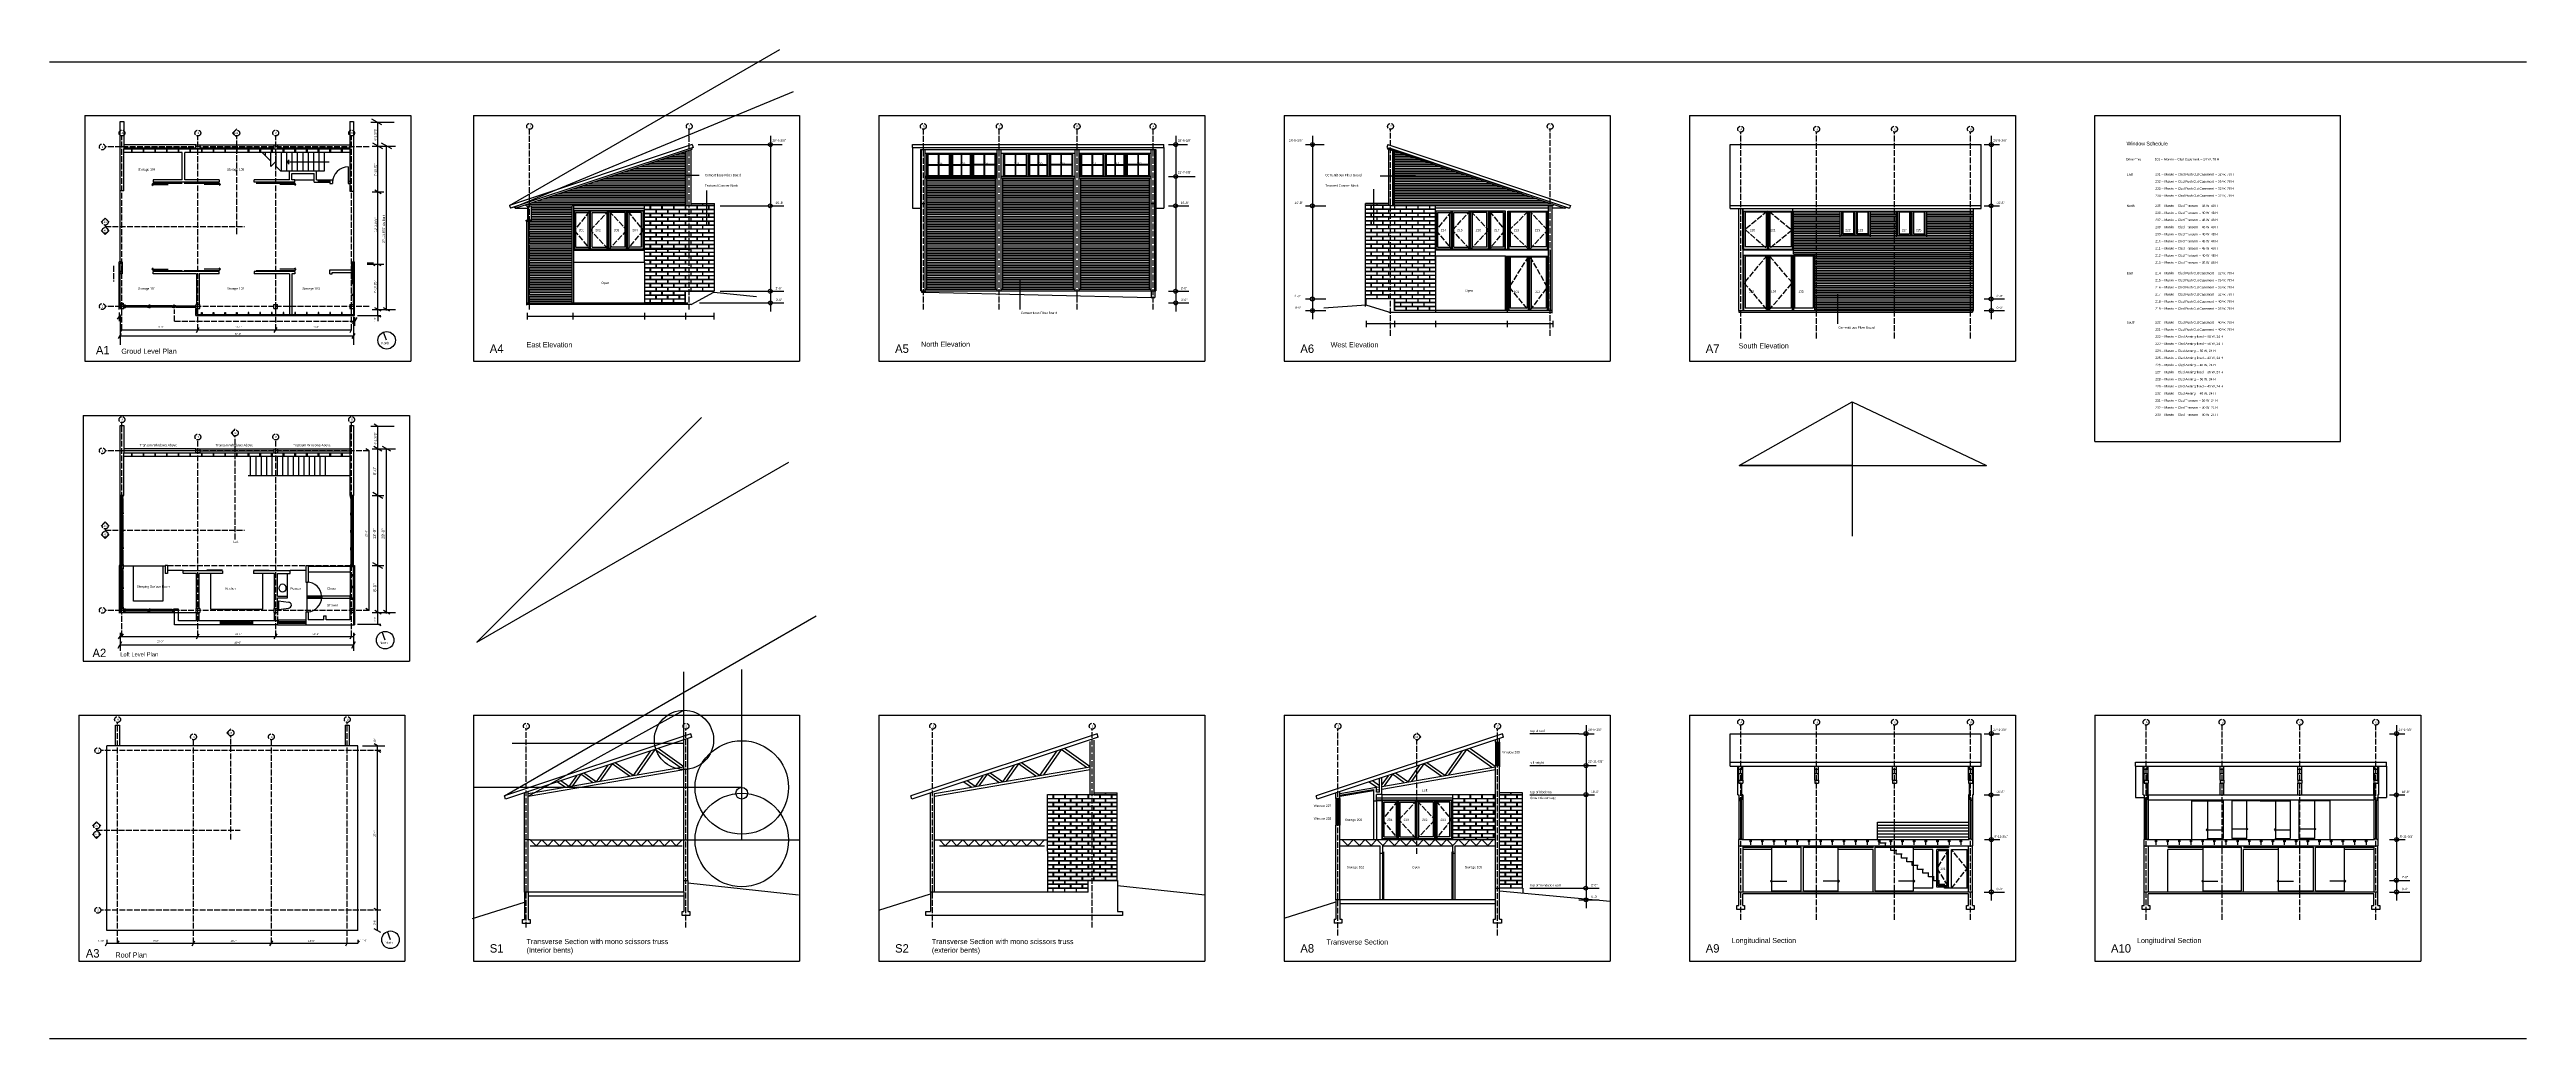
# Model space of a CAD drawing. Header units: inches. Extents: x 1267 to 6358, y -2516 to 4336.
# Drawn here: x 1267 to 6358, y -668 to 1364 of the extents above; entities that cross this region are included whole.
import ezdxf

# ---------------------------------------------------------------- set-up
doc = ezdxf.new("R2010")
doc.units = ezdxf.units.IN
doc.header["$MEASUREMENT"] = 0
doc.linetypes.add('ACAD_ISO02W100', pattern=[15, 12, -3])
for name, color, linetype in [('blocks', 251, 'Continuous'), ('const', 7, 'Continuous'), ('e1', 7, 'Continuous'), ('e2', 251, 'Continuous'), ('glass', 172, 'Continuous'), ('glassSwing', 172, 'ACAD_ISO02W100'), ('grid', 252, 'ACAD_ISO02W100'), ('millwork', 254, 'Continuous'), ('sills', 105, 'Continuous'), ('soffit', 253, 'ACAD_ISO02W100'), ('stairs', 140, 'Continuous'), ('walls', 7, 'Continuous')]:
    doc.layers.add(name, color=color, linetype=linetype)

msp = doc.modelspace()

# ---------------------------------------------------------------- linework, layer by layer
for p, q in [((1339.8, 1228.4), (1339.8, 723.4)), ((1339.8, 1228.4), (2009.9, 1228.4)), ((2009.9, 1228.4), (2009.9, 723.4)), ((2138.8, 1228.4), (2138.8, 723.4)), ((2138.8, 1228.4), (2808.9, 1228.4)), ((2808.9, 1228.4), (2808.9, 723.4)), ((2971.7, 1228.4), (3641.8, 1228.4)), ((2971.7, 1228.4), (2971.7, 723.4)), ((3641.8, 1228.4), (3641.8, 723.4)), ((3804.6, 1228.4), (4474.8, 1228.4)), ((3804.6, 1228.4), (3804.6, 723.4)), ((4474.8, 1228.4), (4474.8, 723.4)), ((4637.6, 1228.4), (5307.7, 1228.4)), ((4637.6, 1228.4), (4637.6, 723.4)), ((5307.7, 1228.4), (5307.7, 723.4)), ((5470.5, 558.3), (5470.5, 1228.4)), ((5470.5, 1228.4), (5975.5, 1228.4)), ((5975.5, 558.3), (5975.5, 1228.4)), ((4739, 828), (4739, 824.5)), ((5219, 824.5), (5219, 828)), ((1339.8, 723.4), (2009.9, 723.4)), ((2138.8, 723.4), (2808.9, 723.4)), ((2971.7, 723.4), (3641.8, 723.4)), ((3804.6, 723.4), (4474.8, 723.4)), ((4637.6, 723.4), (5307.7, 723.4)), ((1336.8, 612.1), (1336.8, 107.1)), ((1336.8, 612.1), (2006.9, 612.1)), ((2006.9, 612.1), (2006.9, 107.1)), ((5470.5, 558.3), (5975.5, 558.3)), ((1336.8, 107.1), (2006.9, 107.1)), ((1327.8, -4.1), (1327.8, -509.1)), ((1327.8, -4.1), (1997.9, -4.1)), ((1997.9, -4.1), (1997.9, -509.1)), ((2138.8, -4.1), (2138.8, -509.1)), ((2138.8, -4.1), (2808.9, -4.1)), ((2808.9, -4.1), (2808.9, -509.1)), ((2971.7, -4.1), (3641.8, -4.1)), ((2971.7, -4.1), (2971.7, -509.1)), ((3641.8, -4.1), (3641.8, -509.1)), ((3804.6, -4.1), (3804.6, -509.1)), ((3804.6, -4.1), (4474.8, -4.1)), ((4474.8, -4.1), (4474.8, -509.1)), ((4637.6, -4.1), (4637.6, -509.1)), ((4637.6, -4.1), (5307.7, -4.1)), ((5307.7, -4.1), (5307.7, -509.1)), ((5470.5, -4.1), (5470.5, -509.1)), ((5470.5, -4.1), (6140.6, -4.1)), ((6140.6, -4.1), (6140.6, -509.1)), ((2571.3, -343.3), (2579.3, -343.3)), ((3402.2, -343.3), (3414.2, -343.3)), ((4239.2, -359.3), (4247.2, -359.3)), ((1327.8, -509.1), (1997.9, -509.1)), ((2138.8, -509.1), (2808.9, -509.1)), ((2971.7, -509.1), (3641.8, -509.1)), ((3804.6, -509.1), (4474.8, -509.1)), ((4637.6, -509.1), (5307.7, -509.1)), ((5470.5, -509.1), (6140.6, -509.1))]:
    msp.add_line(p, q)
at = {"layer": 'blocks'}
for p, q in [((2490.3, 1036), (2502.1, 1036)), ((2490.3, 1035.5), (2513.8, 1035.5)), ((2490.3, 1028), (2513.8, 1028)), ((2490.3, 1027.5), (2502.1, 1027.5)), ((2490.3, 1020), (2502.1, 1020)), ((2490.3, 1019.5), (2513.8, 1019.5)), ((2502.1, 1036), (2502.1, 1043.5)), ((2502.1, 1020), (2502.1, 1027.5)), ((2502.6, 1043.5), (2502.6, 1036)), ((2502.6, 1036), (2526.1, 1036)), ((2502.6, 1027.5), (2502.6, 1020)), ((2502.6, 1027.5), (2526.1, 1027.5)), ((2502.6, 1020), (2526.1, 1020)), ((2513.8, 1028), (2513.8, 1035.5)), ((2513.8, 1012), (2513.8, 1019.5)), ((2514.3, 1035.5), (2537.8, 1035.5)), ((2514.3, 1035.5), (2514.3, 1028)), ((2514.3, 1028), (2537.8, 1028)), ((2514.3, 1019.5), (2537.8, 1019.5)), ((2514.3, 1019.5), (2514.3, 1012)), ((2526.1, 1036), (2526.1, 1043.5)), ((2526.1, 1020), (2526.1, 1027.5)), ((2526.6, 1043.5), (2526.6, 1036)), ((2526.6, 1036), (2550.1, 1036)), ((2526.6, 1027.5), (2550.1, 1027.5)), ((2526.6, 1027.5), (2526.6, 1020)), ((2526.6, 1020), (2550.1, 1020)), ((2537.8, 1028), (2537.8, 1035.5)), ((2537.8, 1012), (2537.8, 1019.5)), ((2538.3, 1035.5), (2538.3, 1028)), ((2538.3, 1035.5), (2561.8, 1035.5)), ((2538.3, 1028), (2561.8, 1028)), ((2538.3, 1019.5), (2538.3, 1012)), ((2538.3, 1019.5), (2561.8, 1019.5)), ((2550.1, 1036), (2550.1, 1043.5)), ((2550.1, 1020), (2550.1, 1027.5)), ((2550.6, 1043.5), (2550.6, 1036)), ((2550.6, 1036), (2574.1, 1036)), ((2550.6, 1027.5), (2550.6, 1020)), ((2550.6, 1027.5), (2574.1, 1027.5)), ((2550.6, 1020), (2574.1, 1020)), ((2561.8, 1028), (2561.8, 1035.5)), ((2561.8, 1012), (2561.8, 1019.5)), ((2562.3, 1035.5), (2585.8, 1035.5)), ((2562.3, 1028), (2562.3, 1035.5)), ((2562.3, 1028), (2585.8, 1028)), ((2562.3, 1019.5), (2585.8, 1019.5)), ((2562.3, 1012), (2562.3, 1019.5)), ((2574.1, 1036), (2574.1, 1043.5)), ((2574.1, 1020), (2574.1, 1027.5)), ((2574.6, 1043.5), (2574.6, 1036)), ((2574.6, 1036), (2598.1, 1036)), ((2574.6, 1027.5), (2598.1, 1027.5)), ((2574.6, 1027.5), (2574.6, 1020)), ((2574.6, 1020), (2598.1, 1020)), ((2585.8, 1028), (2585.8, 1035.5)), ((2585.8, 1012), (2585.8, 1019.5)), ((2586.1, 1043.5), (2598.1, 1043.5)), ((2586.3, 1044), (2586.3, 1047.5)), ((2586.3, 1044), (2609.8, 1044)), ((2586.3, 1035.5), (2609.8, 1035.5)), ((2586.3, 1028), (2586.3, 1035.5)), ((2586.3, 1028), (2609.8, 1028)), ((2586.3, 1019.5), (2609.8, 1019.5)), ((2586.3, 1012), (2586.3, 1019.5)), ((2598.1, 1036), (2598.1, 1043.5)), ((2598.1, 1020), (2598.1, 1027.5)), ((2598.6, 1043.5), (2598.6, 1036)), ((2598.6, 1043.5), (2622.1, 1043.5)), ((2598.6, 1036), (2622.1, 1036)), ((2598.6, 1027.5), (2598.6, 1020)), ((2598.6, 1027.5), (2622.1, 1027.5)), ((2598.6, 1020), (2622.1, 1020)), ((2609.8, 1044), (2609.8, 1047.5)), ((2609.8, 1028), (2609.8, 1035.5)), ((2609.8, 1012), (2609.8, 1019.5)), ((2610.3, 1044), (2610.3, 1047.5)), ((2610.3, 1044), (2633.8, 1044)), ((2610.3, 1035.5), (2633.8, 1035.5)), ((2610.3, 1028), (2610.3, 1035.5)), ((2610.3, 1028), (2633.8, 1028)), ((2610.3, 1019.5), (2633.8, 1019.5)), ((2610.3, 1012), (2610.3, 1019.5)), ((2622.1, 1036), (2622.1, 1043.5)), ((2622.1, 1020), (2622.1, 1027.5)), ((2622.6, 1043.5), (2622.6, 1036)), ((2622.6, 1043.5), (2633.8, 1043.5)), ((2622.6, 1036), (2633.8, 1036)), ((2622.6, 1027.5), (2633.8, 1027.5)), ((2622.6, 1027.5), (2622.6, 1020)), ((2622.6, 1020), (2633.8, 1020)), ((3995.6, 1044), (3972.1, 1044)), ((3983.3, 1043.5), (3972.1, 1043.5)), ((3983.3, 1036), (3972.1, 1036)), ((3995.6, 1035.5), (3972.1, 1035.5)), ((3995.6, 1028), (3972.1, 1028)), ((3983.3, 1027.5), (3972.1, 1027.5)), ((3983.3, 1020), (3972.1, 1020)), ((3995.6, 1019.5), (3972.1, 1019.5)), ((3983.3, 1043.5), (3983.3, 1036)), ((3983.3, 1027.5), (3983.3, 1020)), ((3983.8, 1036), (3983.8, 1043.5)), ((4007.3, 1043.5), (3983.8, 1043.5)), ((4007.3, 1036), (3983.8, 1036)), ((3983.8, 1020), (3983.8, 1027.5)), ((4007.3, 1027.5), (3983.8, 1027.5)), ((4007.3, 1020), (3983.8, 1020)), ((3995.6, 1044), (3995.6, 1047.5)), ((3995.6, 1028), (3995.6, 1035.5)), ((3995.6, 1012), (3995.6, 1019.5)), ((3996.1, 1044), (3996.1, 1047.5)), ((4019.6, 1044), (3996.1, 1044)), ((3996.1, 1028), (3996.1, 1035.5)), ((4019.6, 1035.5), (3996.1, 1035.5)), ((4019.6, 1028), (3996.1, 1028)), ((3996.1, 1012), (3996.1, 1019.5)), ((4019.6, 1019.5), (3996.1, 1019.5)), ((4007.3, 1043.5), (4007.3, 1036)), ((4007.3, 1027.5), (4007.3, 1020)), ((4007.8, 1036), (4007.8, 1043.5)), ((4023.3, 1043.5), (4007.8, 1043.5)), ((4031.3, 1036), (4007.8, 1036)), ((4031.3, 1027.5), (4007.8, 1027.5)), ((4007.8, 1020), (4007.8, 1027.5)), ((4031.3, 1020), (4007.8, 1020)), ((4019.6, 1044), (4019.6, 1047.5)), ((4019.6, 1028), (4019.6, 1035.5)), ((4019.6, 1012), (4019.6, 1019.5)), ((4043.6, 1035.5), (4020.1, 1035.5)), ((4020.1, 1028), (4020.1, 1035.5)), ((4043.6, 1028), (4020.1, 1028)), ((4043.6, 1019.5), (4020.1, 1019.5)), ((4020.1, 1012), (4020.1, 1019.5)), ((4031.3, 1043.5), (4031.3, 1036)), ((4031.3, 1027.5), (4031.3, 1020)), ((4031.8, 1036), (4031.8, 1043.5)), ((4055.3, 1036), (4031.8, 1036)), ((4031.8, 1020), (4031.8, 1027.5)), ((4055.3, 1027.5), (4031.8, 1027.5)), ((4055.3, 1020), (4031.8, 1020)), ((4043.6, 1028), (4043.6, 1035.5)), ((4043.6, 1012), (4043.6, 1019.5)), ((4044.1, 1028), (4044.1, 1035.5)), ((4067.6, 1035.5), (4044.1, 1035.5)), ((4067.6, 1028), (4044.1, 1028)), ((4044.1, 1012), (4044.1, 1019.5)), ((4067.6, 1019.5), (4044.1, 1019.5)), ((4055.3, 1043.5), (4055.3, 1036)), ((4055.3, 1027.5), (4055.3, 1020)), ((4055.8, 1036), (4055.8, 1043.5)), ((4079.3, 1036), (4055.8, 1036)), ((4079.3, 1027.5), (4055.8, 1027.5)), ((4055.8, 1020), (4055.8, 1027.5)), ((4079.3, 1020), (4055.8, 1020)), ((4067.6, 1035.5), (4067.6, 1028)), ((4067.6, 1019.5), (4067.6, 1012)), ((4091.6, 1035.5), (4068.1, 1035.5)), ((4068.1, 1028), (4068.1, 1035.5)), ((4091.6, 1028), (4068.1, 1028)), ((4091.6, 1019.5), (4068.1, 1019.5)), ((4068.1, 1012), (4068.1, 1019.5)), ((4079.3, 1043.5), (4079.3, 1036)), ((4079.3, 1027.5), (4079.3, 1020)), ((4079.8, 1036), (4079.8, 1043.5)), ((4103.3, 1036), (4079.8, 1036)), ((4103.3, 1027.5), (4079.8, 1027.5)), ((4079.8, 1020), (4079.8, 1027.5)), ((4103.3, 1020), (4079.8, 1020)), ((4091.6, 1035.5), (4091.6, 1028)), ((4091.6, 1019.5), (4091.6, 1012)), ((4092.1, 1028), (4092.1, 1035.5)), ((4115.6, 1035.5), (4092.1, 1035.5)), ((4115.6, 1028), (4092.1, 1028)), ((4092.1, 1012), (4092.1, 1019.5)), ((4115.6, 1019.5), (4092.1, 1019.5)), ((4103.3, 1043.5), (4103.3, 1036)), ((4103.3, 1027.5), (4103.3, 1020)), ((4103.8, 1036), (4103.8, 1043.5)), ((4115.6, 1036), (4103.8, 1036)), ((4115.6, 1027.5), (4103.8, 1027.5)), ((4103.8, 1020), (4103.8, 1027.5)), ((4115.6, 1020), (4103.8, 1020)), ((2490.3, 1012), (2513.8, 1012)), ((2490.3, 1011.5), (2502.1, 1011.5)), ((2490.3, 1004), (2502.1, 1004)), ((2490.3, 1003.5), (2513.8, 1003.5)), ((2490.3, 996), (2513.8, 996)), ((2490.3, 995.5), (2502.1, 995.5)), ((2490.3, 988), (2502.1, 988)), ((2490.3, 987.5), (2513.8, 987.5)), ((2490.3, 980), (2513.8, 980)), ((2490.3, 979.5), (2502.1, 979.5)), ((2490.3, 972), (2502.1, 972)), ((2490.3, 971.5), (2513.8, 971.5)), ((2502.1, 1004), (2502.1, 1011.5)), ((2502.1, 988), (2502.1, 995.5)), ((2502.1, 972), (2502.1, 979.5)), ((2502.6, 1011.5), (2502.6, 1004)), ((2502.6, 1011.5), (2526.1, 1011.5)), ((2502.6, 1004), (2526.1, 1004)), ((2502.6, 995.5), (2502.6, 988)), ((2502.6, 995.5), (2526.1, 995.5)), ((2502.6, 988), (2526.1, 988)), ((2502.6, 979.5), (2502.6, 972)), ((2502.6, 979.5), (2526.1, 979.5)), ((2502.6, 972), (2526.1, 972)), ((2513.8, 996), (2513.8, 1003.5)), ((2513.8, 980), (2513.8, 987.5)), ((2513.8, 964), (2513.8, 971.5)), ((2514.3, 1012), (2537.8, 1012)), ((2514.3, 1003.5), (2514.3, 996)), ((2514.3, 1003.5), (2537.8, 1003.5)), ((2514.3, 996), (2537.8, 996)), ((2514.3, 987.5), (2537.8, 987.5)), ((2514.3, 987.5), (2514.3, 980)), ((2514.3, 980), (2537.8, 980)), ((2514.3, 971.5), (2537.8, 971.5)), ((2514.3, 971.5), (2514.3, 964)), ((2526.1, 1004), (2526.1, 1011.5)), ((2526.1, 988), (2526.1, 995.5)), ((2526.1, 972), (2526.1, 979.5)), ((2526.6, 1011.5), (2550.1, 1011.5)), ((2526.6, 1011.5), (2526.6, 1004)), ((2526.6, 1004), (2550.1, 1004)), ((2526.6, 995.5), (2550.1, 995.5)), ((2526.6, 995.5), (2526.6, 988)), ((2526.6, 988), (2550.1, 988)), ((2526.6, 979.5), (2550.1, 979.5)), ((2526.6, 979.5), (2526.6, 972)), ((2526.6, 972), (2550.1, 972)), ((2537.8, 996), (2537.8, 1003.5)), ((2537.8, 980), (2537.8, 987.5)), ((2537.8, 964), (2537.8, 971.5)), ((2538.3, 1012), (2561.8, 1012)), ((2538.3, 1003.5), (2538.3, 996)), ((2538.3, 1003.5), (2561.8, 1003.5)), ((2538.3, 996), (2561.8, 996)), ((2538.3, 987.5), (2538.3, 980)), ((2538.3, 987.5), (2561.8, 987.5)), ((2538.3, 980), (2561.8, 980)), ((2538.3, 971.5), (2538.3, 964)), ((2538.3, 971.5), (2561.8, 971.5)), ((2550.1, 1004), (2550.1, 1011.5)), ((2550.1, 988), (2550.1, 995.5)), ((2550.1, 972), (2550.1, 979.5)), ((2550.6, 1011.5), (2574.1, 1011.5)), ((2550.6, 1011.5), (2550.6, 1004)), ((2550.6, 1004), (2574.1, 1004)), ((2550.6, 995.5), (2550.6, 988)), ((2550.6, 995.5), (2574.1, 995.5)), ((2550.6, 988), (2574.1, 988)), ((2550.6, 979.5), (2550.6, 972)), ((2550.6, 979.5), (2574.1, 979.5)), ((2550.6, 972), (2574.1, 972)), ((2561.8, 996), (2561.8, 1003.5)), ((2561.8, 980), (2561.8, 987.5)), ((2561.8, 964), (2561.8, 971.5)), ((2562.3, 1012), (2585.8, 1012)), ((2562.3, 996), (2562.3, 1003.5)), ((2562.3, 1003.5), (2585.8, 1003.5)), ((2562.3, 996), (2585.8, 996)), ((2562.3, 987.5), (2585.8, 987.5)), ((2562.3, 980), (2562.3, 987.5)), ((2562.3, 980), (2585.8, 980)), ((2562.3, 964), (2562.3, 971.5)), ((2562.3, 971.5), (2585.8, 971.5)), ((2574.1, 1004), (2574.1, 1011.5)), ((2574.1, 988), (2574.1, 995.5)), ((2574.1, 972), (2574.1, 979.5)), ((2574.6, 1011.5), (2598.1, 1011.5)), ((2574.6, 1011.5), (2574.6, 1004)), ((2574.6, 1004), (2598.1, 1004)), ((2574.6, 995.5), (2598.1, 995.5)), ((2574.6, 995.5), (2574.6, 988)), ((2574.6, 988), (2598.1, 988)), ((2574.6, 979.5), (2598.1, 979.5)), ((2574.6, 979.5), (2574.6, 972)), ((2574.6, 972), (2598.1, 972)), ((2585.8, 996), (2585.8, 1003.5)), ((2585.8, 980), (2585.8, 987.5)), ((2585.8, 964), (2585.8, 971.5)), ((2586.3, 1012), (2609.8, 1012)), ((2586.3, 1003.5), (2609.8, 1003.5)), ((2586.3, 996), (2586.3, 1003.5)), ((2586.3, 996), (2609.8, 996)), ((2586.3, 987.5), (2609.8, 987.5)), ((2586.3, 980), (2586.3, 987.5)), ((2586.3, 980), (2609.8, 980)), ((2586.3, 971.5), (2609.8, 971.5)), ((2586.3, 964), (2586.3, 971.5)), ((2598.1, 1004), (2598.1, 1011.5)), ((2598.1, 988), (2598.1, 995.5)), ((2598.1, 972), (2598.1, 979.5)), ((2598.6, 1011.5), (2598.6, 1004)), ((2598.6, 1011.5), (2622.1, 1011.5)), ((2598.6, 1004), (2622.1, 1004)), ((2598.6, 995.5), (2598.6, 988)), ((2598.6, 995.5), (2622.1, 995.5)), ((2598.6, 988), (2622.1, 988)), ((2598.6, 979.5), (2598.6, 972)), ((2598.6, 979.5), (2622.1, 979.5)), ((2598.6, 972), (2622.1, 972)), ((2609.8, 996), (2609.8, 1003.5)), ((2609.8, 980), (2609.8, 987.5)), ((2609.8, 964), (2609.8, 971.5)), ((2610.3, 1012), (2633.8, 1012)), ((2610.3, 996), (2610.3, 1003.5)), ((2610.3, 1003.5), (2633.8, 1003.5)), ((2610.3, 996), (2633.8, 996)), ((2610.3, 987.5), (2633.8, 987.5)), ((2610.3, 980), (2610.3, 987.5)), ((2610.3, 980), (2633.8, 980)), ((2610.3, 971.5), (2633.8, 971.5)), ((2610.3, 964), (2610.3, 971.5)), ((2622.1, 1004), (2622.1, 1011.5)), ((2622.1, 988), (2622.1, 995.5)), ((2622.1, 972), (2622.1, 979.5)), ((2622.6, 1011.5), (2633.8, 1011.5)), ((2622.6, 1011.5), (2622.6, 1004)), ((2622.6, 1004), (2633.8, 1004)), ((2622.6, 995.5), (2633.8, 995.5)), ((2622.6, 995.5), (2622.6, 988)), ((2622.6, 988), (2633.8, 988)), ((2622.6, 979.5), (2633.8, 979.5)), ((2622.6, 979.5), (2622.6, 972)), ((2622.6, 972), (2633.8, 972)), ((3995.6, 1012), (3972.1, 1012)), ((3983.3, 1011.5), (3972.1, 1011.5)), ((3983.3, 1004), (3972.1, 1004)), ((3995.6, 1003.5), (3972.1, 1003.5)), ((3995.6, 996), (3972.1, 996)), ((3983.3, 995.5), (3972.1, 995.5)), ((3983.3, 988), (3972.1, 988)), ((3995.6, 987.5), (3972.1, 987.5)), ((3995.6, 980), (3972.1, 980)), ((3983.3, 979.5), (3972.1, 979.5)), ((3983.3, 972), (3972.1, 972)), ((3995.6, 971.5), (3972.1, 971.5)), ((3983.3, 1011.5), (3983.3, 1004)), ((3983.3, 995.5), (3983.3, 988)), ((3983.3, 979.5), (3983.3, 972)), ((3983.8, 1004), (3983.8, 1011.5)), ((4007.3, 1011.5), (3983.8, 1011.5)), ((4007.3, 1004), (3983.8, 1004)), ((3983.8, 988), (3983.8, 995.5)), ((4007.3, 995.5), (3983.8, 995.5)), ((4007.3, 988), (3983.8, 988)), ((3983.8, 972), (3983.8, 979.5)), ((4007.3, 979.5), (3983.8, 979.5)), ((4007.3, 972), (3983.8, 972)), ((3995.6, 996), (3995.6, 1003.5)), ((3995.6, 980), (3995.6, 987.5)), ((3995.6, 964), (3995.6, 971.5)), ((4019.6, 1012), (3996.1, 1012)), ((3996.1, 996), (3996.1, 1003.5)), ((4019.6, 1003.5), (3996.1, 1003.5)), ((4019.6, 996), (3996.1, 996)), ((3996.1, 980), (3996.1, 987.5)), ((4019.6, 987.5), (3996.1, 987.5)), ((4019.6, 980), (3996.1, 980)), ((4019.6, 971.5), (3996.1, 971.5)), ((3996.1, 964), (3996.1, 971.5)), ((4007.3, 1011.5), (4007.3, 1004)), ((4007.3, 995.5), (4007.3, 988)), ((4007.3, 979.5), (4007.3, 972)), ((4031.3, 1011.5), (4007.8, 1011.5)), ((4007.8, 1004), (4007.8, 1011.5)), ((4031.3, 1004), (4007.8, 1004)), ((4031.3, 995.5), (4007.8, 995.5)), ((4007.8, 988), (4007.8, 995.5)), ((4031.3, 988), (4007.8, 988)), ((4031.3, 979.5), (4007.8, 979.5)), ((4007.8, 972), (4007.8, 979.5)), ((4031.3, 972), (4007.8, 972)), ((4019.6, 996), (4019.6, 1003.5)), ((4019.6, 980), (4019.6, 987.5)), ((4019.6, 964), (4019.6, 971.5)), ((4043.6, 1012), (4020.1, 1012)), ((4043.6, 1003.5), (4020.1, 1003.5)), ((4020.1, 996), (4020.1, 1003.5)), ((4043.6, 996), (4020.1, 996)), ((4043.6, 987.5), (4020.1, 987.5)), ((4020.1, 980), (4020.1, 987.5)), ((4043.6, 980), (4020.1, 980)), ((4043.6, 971.5), (4020.1, 971.5)), ((4020.1, 964), (4020.1, 971.5)), ((4031.3, 1011.5), (4031.3, 1004)), ((4031.3, 995.5), (4031.3, 988)), ((4031.3, 979.5), (4031.3, 972)), ((4031.8, 1004), (4031.8, 1011.5)), ((4055.3, 1011.5), (4031.8, 1011.5)), ((4055.3, 1004), (4031.8, 1004)), ((4031.8, 988), (4031.8, 995.5)), ((4055.3, 995.5), (4031.8, 995.5)), ((4055.3, 988), (4031.8, 988)), ((4031.8, 972), (4031.8, 979.5)), ((4055.3, 979.5), (4031.8, 979.5)), ((4055.3, 972), (4031.8, 972)), ((4043.6, 996), (4043.6, 1003.5)), ((4043.6, 980), (4043.6, 987.5)), ((4043.6, 964), (4043.6, 971.5)), ((4067.6, 1012), (4044.1, 1012)), ((4044.1, 996), (4044.1, 1003.5)), ((4067.6, 1003.5), (4044.1, 1003.5)), ((4067.6, 996), (4044.1, 996)), ((4044.1, 980), (4044.1, 987.5)), ((4067.6, 987.5), (4044.1, 987.5)), ((4067.6, 980), (4044.1, 980)), ((4067.6, 971.5), (4044.1, 971.5)), ((4044.1, 964), (4044.1, 971.5)), ((4055.3, 1011.5), (4055.3, 1004)), ((4055.3, 995.5), (4055.3, 988)), ((4055.3, 979.5), (4055.3, 972)), ((4079.3, 1011.5), (4055.8, 1011.5)), ((4055.8, 1004), (4055.8, 1011.5)), ((4079.3, 1004), (4055.8, 1004)), ((4079.3, 995.5), (4055.8, 995.5)), ((4055.8, 988), (4055.8, 995.5)), ((4079.3, 988), (4055.8, 988)), ((4079.3, 979.5), (4055.8, 979.5)), ((4055.8, 972), (4055.8, 979.5)), ((4079.3, 972), (4055.8, 972)), ((4067.6, 1003.5), (4067.6, 996)), ((4067.6, 987.5), (4067.6, 980)), ((4067.6, 971.5), (4067.6, 964)), ((4091.6, 1012), (4068.1, 1012)), ((4068.1, 996), (4068.1, 1003.5)), ((4091.6, 1003.5), (4068.1, 1003.5)), ((4091.6, 996), (4068.1, 996)), ((4091.6, 987.5), (4068.1, 987.5)), ((4068.1, 980), (4068.1, 987.5)), ((4091.6, 980), (4068.1, 980)), ((4091.6, 971.5), (4068.1, 971.5)), ((4068.1, 964), (4068.1, 971.5)), ((4079.3, 1011.5), (4079.3, 1004)), ((4079.3, 995.5), (4079.3, 988)), ((4079.3, 979.5), (4079.3, 972)), ((4103.3, 1011.5), (4079.8, 1011.5)), ((4079.8, 1004), (4079.8, 1011.5)), ((4103.3, 1004), (4079.8, 1004)), ((4103.3, 995.5), (4079.8, 995.5)), ((4079.8, 988), (4079.8, 995.5)), ((4103.3, 988), (4079.8, 988)), ((4103.3, 979.5), (4079.8, 979.5)), ((4079.8, 972), (4079.8, 979.5)), ((4103.3, 972), (4079.8, 972)), ((4091.6, 1003.5), (4091.6, 996)), ((4091.6, 987.5), (4091.6, 980)), ((4091.6, 971.5), (4091.6, 964)), ((4115.6, 1012), (4092.1, 1012)), ((4092.1, 996), (4092.1, 1003.5)), ((4115.6, 1003.5), (4092.1, 1003.5)), ((4115.6, 996), (4092.1, 996)), ((4092.1, 980), (4092.1, 987.5)), ((4115.6, 987.5), (4092.1, 987.5)), ((4115.6, 980), (4092.1, 980)), ((4115.6, 971.5), (4092.1, 971.5)), ((4092.1, 964), (4092.1, 971.5)), ((4103.3, 1011.5), (4103.3, 1004)), ((4103.3, 995.5), (4103.3, 988)), ((4103.3, 979.5), (4103.3, 972)), ((4115.6, 1011.5), (4103.8, 1011.5)), ((4103.8, 1004), (4103.8, 1011.5)), ((4115.6, 1004), (4103.8, 1004)), ((4115.6, 995.5), (4103.8, 995.5)), ((4103.8, 988), (4103.8, 995.5)), ((4115.6, 988), (4103.8, 988)), ((4115.6, 979.5), (4103.8, 979.5)), ((4103.8, 972), (4103.8, 979.5)), ((4115.6, 972), (4103.8, 972)), ((2490.3, 964), (2513.8, 964)), ((2490.3, 963.5), (2502.1, 963.5)), ((2490.3, 956), (2502.1, 956)), ((2490.3, 955.5), (2513.8, 955.5)), ((2490.3, 948), (2513.8, 948)), ((2490.3, 947.5), (2502.1, 947.5)), ((2490.3, 940), (2502.1, 940)), ((2490.3, 939.5), (2513.8, 939.5)), ((2490.3, 932), (2513.8, 932)), ((2490.3, 931.5), (2502.1, 931.5)), ((2490.3, 924), (2502.1, 924)), ((2490.3, 923.5), (2513.8, 923.5)), ((2502.1, 956), (2502.1, 963.5)), ((2502.1, 940), (2502.1, 947.5)), ((2502.1, 924), (2502.1, 931.5)), ((2502.6, 963.5), (2502.6, 956)), ((2502.6, 963.5), (2526.1, 963.5)), ((2502.6, 956), (2526.1, 956)), ((2502.6, 947.5), (2502.6, 940)), ((2502.6, 947.5), (2526.1, 947.5)), ((2502.6, 940), (2526.1, 940)), ((2502.6, 931.5), (2502.6, 924)), ((2502.6, 931.5), (2526.1, 931.5)), ((2502.6, 924), (2526.1, 924)), ((2513.8, 948), (2513.8, 955.5)), ((2513.8, 932), (2513.8, 939.5)), ((2513.8, 916), (2513.8, 923.5)), ((2514.3, 964), (2537.8, 964)), ((2514.3, 955.5), (2537.8, 955.5)), ((2514.3, 955.5), (2514.3, 948)), ((2514.3, 948), (2537.8, 948)), ((2514.3, 939.5), (2514.3, 932)), ((2514.3, 939.5), (2537.8, 939.5)), ((2514.3, 932), (2537.8, 932)), ((2514.3, 923.5), (2537.8, 923.5)), ((2514.3, 923.5), (2514.3, 916)), ((2526.1, 956), (2526.1, 963.5)), ((2526.1, 940), (2526.1, 947.5)), ((2526.1, 924), (2526.1, 931.5)), ((2526.6, 963.5), (2550.1, 963.5)), ((2526.6, 963.5), (2526.6, 956)), ((2526.6, 956), (2550.1, 956)), ((2526.6, 947.5), (2550.1, 947.5)), ((2526.6, 947.5), (2526.6, 940)), ((2526.6, 940), (2550.1, 940)), ((2526.6, 931.5), (2550.1, 931.5)), ((2526.6, 931.5), (2526.6, 924)), ((2526.6, 924), (2550.1, 924)), ((2537.8, 948), (2537.8, 955.5)), ((2537.8, 932), (2537.8, 939.5)), ((2537.8, 916), (2537.8, 923.5)), ((2538.3, 964), (2561.8, 964)), ((2538.3, 955.5), (2538.3, 948)), ((2538.3, 955.5), (2561.8, 955.5)), ((2538.3, 948), (2561.8, 948)), ((2538.3, 939.5), (2538.3, 932)), ((2538.3, 939.5), (2561.8, 939.5)), ((2538.3, 932), (2561.8, 932)), ((2538.3, 923.5), (2538.3, 916)), ((2538.3, 923.5), (2561.8, 923.5)), ((2550.1, 956), (2550.1, 963.5)), ((2550.1, 940), (2550.1, 947.5)), ((2550.1, 924), (2550.1, 931.5)), ((2550.6, 963.5), (2550.6, 956)), ((2550.6, 963.5), (2574.1, 963.5)), ((2550.6, 956), (2574.1, 956)), ((2550.6, 947.5), (2550.6, 940)), ((2550.6, 947.5), (2574.1, 947.5)), ((2550.6, 940), (2574.1, 940)), ((2550.6, 931.5), (2550.6, 924)), ((2550.6, 931.5), (2574.1, 931.5)), ((2550.6, 924), (2574.1, 924)), ((2561.8, 948), (2561.8, 955.5)), ((2561.8, 932), (2561.8, 939.5)), ((2561.8, 916), (2561.8, 923.5)), ((2562.3, 964), (2585.8, 964)), ((2562.3, 955.5), (2585.8, 955.5)), ((2562.3, 948), (2562.3, 955.5)), ((2562.3, 948), (2585.8, 948)), ((2562.3, 932), (2562.3, 939.5)), ((2562.3, 939.5), (2585.8, 939.5)), ((2562.3, 932), (2585.8, 932)), ((2562.3, 923.5), (2585.8, 923.5)), ((2562.3, 916), (2562.3, 923.5)), ((2574.1, 956), (2574.1, 963.5)), ((2574.1, 940), (2574.1, 947.5)), ((2574.1, 924), (2574.1, 931.5)), ((2574.6, 963.5), (2598.1, 963.5)), ((2574.6, 963.5), (2574.6, 956)), ((2574.6, 956), (2598.1, 956)), ((2574.6, 947.5), (2598.1, 947.5)), ((2574.6, 947.5), (2574.6, 940)), ((2574.6, 940), (2598.1, 940)), ((2574.6, 931.5), (2598.1, 931.5)), ((2574.6, 931.5), (2574.6, 924)), ((2574.6, 924), (2598.1, 924)), ((2585.8, 948), (2585.8, 955.5)), ((2585.8, 932), (2585.8, 939.5)), ((2585.8, 916), (2585.8, 923.5)), ((2586.3, 964), (2609.8, 964)), ((2586.3, 955.5), (2609.8, 955.5)), ((2586.3, 948), (2586.3, 955.5)), ((2586.3, 948), (2609.8, 948)), ((2586.3, 939.5), (2609.8, 939.5)), ((2586.3, 932), (2586.3, 939.5)), ((2586.3, 932), (2609.8, 932)), ((2586.3, 923.5), (2609.8, 923.5)), ((2586.3, 916), (2586.3, 923.5)), ((2598.1, 956), (2598.1, 963.5)), ((2598.1, 940), (2598.1, 947.5)), ((2598.1, 924), (2598.1, 931.5)), ((2598.6, 963.5), (2598.6, 956)), ((2598.6, 963.5), (2622.1, 963.5)), ((2598.6, 956), (2622.1, 956)), ((2598.6, 947.5), (2598.6, 940)), ((2598.6, 947.5), (2622.1, 947.5)), ((2598.6, 940), (2622.1, 940)), ((2598.6, 931.5), (2598.6, 924)), ((2598.6, 931.5), (2622.1, 931.5)), ((2598.6, 924), (2622.1, 924)), ((2609.8, 948), (2609.8, 955.5)), ((2609.8, 932), (2609.8, 939.5)), ((2609.8, 916), (2609.8, 923.5)), ((2610.3, 964), (2633.8, 964)), ((2610.3, 955.5), (2633.8, 955.5)), ((2610.3, 948), (2610.3, 955.5)), ((2610.3, 948), (2633.8, 948)), ((2610.3, 932), (2610.3, 939.5)), ((2610.3, 939.5), (2633.8, 939.5)), ((2610.3, 932), (2633.8, 932)), ((2610.3, 923.5), (2633.8, 923.5)), ((2610.3, 916), (2610.3, 923.5)), ((2622.1, 956), (2622.1, 963.5)), ((2622.1, 940), (2622.1, 947.5)), ((2622.1, 924), (2622.1, 931.5)), ((2622.6, 963.5), (2633.8, 963.5)), ((2622.6, 963.5), (2622.6, 956)), ((2622.6, 956), (2633.8, 956)), ((2622.6, 947.5), (2633.8, 947.5)), ((2622.6, 947.5), (2622.6, 940)), ((2622.6, 940), (2633.8, 940)), ((2622.6, 931.5), (2633.8, 931.5)), ((2622.6, 931.5), (2622.6, 924)), ((2622.6, 924), (2633.8, 924)), ((3995.6, 964), (3972.1, 964)), ((3983.3, 963.5), (3972.1, 963.5)), ((3983.3, 956), (3972.1, 956)), ((3995.6, 955.5), (3972.1, 955.5)), ((3995.6, 948), (3972.1, 948)), ((3983.3, 947.5), (3972.1, 947.5)), ((3983.3, 940), (3972.1, 940)), ((3995.6, 939.5), (3972.1, 939.5)), ((3995.6, 932), (3972.1, 932)), ((3983.3, 931.5), (3972.1, 931.5)), ((3983.3, 924), (3972.1, 924)), ((3995.6, 923.5), (3972.1, 923.5)), ((3983.3, 963.5), (3983.3, 956)), ((3983.3, 947.5), (3983.3, 940)), ((3983.3, 931.5), (3983.3, 924)), ((3983.8, 956), (3983.8, 963.5)), ((4007.3, 963.5), (3983.8, 963.5)), ((4007.3, 956), (3983.8, 956)), ((3983.8, 940), (3983.8, 947.5)), ((4007.3, 947.5), (3983.8, 947.5)), ((4007.3, 940), (3983.8, 940)), ((4007.3, 931.5), (3983.8, 931.5)), ((3983.8, 924), (3983.8, 931.5)), ((4007.3, 924), (3983.8, 924)), ((3995.6, 948), (3995.6, 955.5)), ((3995.6, 932), (3995.6, 939.5)), ((3995.6, 916), (3995.6, 923.5)), ((4019.6, 964), (3996.1, 964)), ((3996.1, 948), (3996.1, 955.5)), ((4019.6, 955.5), (3996.1, 955.5)), ((4019.6, 948), (3996.1, 948)), ((3996.1, 932), (3996.1, 939.5)), ((4019.6, 939.5), (3996.1, 939.5)), ((4019.6, 932), (3996.1, 932)), ((3996.1, 916), (3996.1, 923.5)), ((4019.6, 923.5), (3996.1, 923.5)), ((4007.3, 963.5), (4007.3, 956)), ((4007.3, 947.5), (4007.3, 940)), ((4007.3, 931.5), (4007.3, 924)), ((4031.3, 963.5), (4007.8, 963.5)), ((4007.8, 956), (4007.8, 963.5)), ((4031.3, 956), (4007.8, 956)), ((4031.3, 947.5), (4007.8, 947.5)), ((4007.8, 940), (4007.8, 947.5)), ((4031.3, 940), (4007.8, 940)), ((4007.8, 924), (4007.8, 931.5)), ((4031.3, 931.5), (4007.8, 931.5)), ((4031.3, 924), (4007.8, 924)), ((4019.6, 948), (4019.6, 955.5)), ((4019.6, 932), (4019.6, 939.5)), ((4019.6, 916), (4019.6, 923.5)), ((4043.6, 964), (4020.1, 964)), ((4043.6, 955.5), (4020.1, 955.5)), ((4020.1, 948), (4020.1, 955.5)), ((4043.6, 948), (4020.1, 948)), ((4043.6, 939.5), (4020.1, 939.5)), ((4020.1, 932), (4020.1, 939.5)), ((4043.6, 932), (4020.1, 932)), ((4020.1, 916), (4020.1, 923.5)), ((4043.6, 923.5), (4020.1, 923.5)), ((4031.3, 963.5), (4031.3, 956)), ((4031.3, 947.5), (4031.3, 940)), ((4031.3, 931.5), (4031.3, 924)), ((4031.8, 956), (4031.8, 963.5)), ((4055.3, 963.5), (4031.8, 963.5)), ((4055.3, 956), (4031.8, 956)), ((4031.8, 940), (4031.8, 947.5)), ((4055.3, 947.5), (4031.8, 947.5)), ((4055.3, 940), (4031.8, 940)), ((4055.3, 931.5), (4031.8, 931.5)), ((4031.8, 924), (4031.8, 931.5)), ((4055.3, 924), (4031.8, 924)), ((4043.6, 948), (4043.6, 955.5)), ((4043.6, 932), (4043.6, 939.5)), ((4043.6, 916), (4043.6, 923.5)), ((4067.6, 964), (4044.1, 964)), ((4044.1, 948), (4044.1, 955.5)), ((4067.6, 955.5), (4044.1, 955.5)), ((4067.6, 948), (4044.1, 948)), ((4044.1, 932), (4044.1, 939.5)), ((4067.6, 939.5), (4044.1, 939.5)), ((4067.6, 932), (4044.1, 932)), ((4044.1, 916), (4044.1, 923.5)), ((4067.6, 923.5), (4044.1, 923.5)), ((4055.3, 963.5), (4055.3, 956)), ((4055.3, 947.5), (4055.3, 940)), ((4055.3, 931.5), (4055.3, 924)), ((4079.3, 963.5), (4055.8, 963.5)), ((4055.8, 956), (4055.8, 963.5)), ((4079.3, 956), (4055.8, 956)), ((4055.8, 940), (4055.8, 947.5)), ((4079.3, 947.5), (4055.8, 947.5)), ((4079.3, 940), (4055.8, 940)), ((4079.3, 931.5), (4055.8, 931.5)), ((4055.8, 924), (4055.8, 931.5)), ((4079.3, 924), (4055.8, 924)), ((4067.6, 955.5), (4067.6, 948)), ((4067.6, 939.5), (4067.6, 932)), ((4067.6, 923.5), (4067.6, 916)), ((4091.6, 964), (4068.1, 964)), ((4091.6, 955.5), (4068.1, 955.5)), ((4068.1, 948), (4068.1, 955.5)), ((4091.6, 948), (4068.1, 948)), ((4068.1, 932), (4068.1, 939.5)), ((4091.6, 939.5), (4068.1, 939.5)), ((4091.6, 932), (4068.1, 932)), ((4068.1, 916), (4068.1, 923.5)), ((4091.6, 923.5), (4068.1, 923.5)), ((4079.3, 963.5), (4079.3, 956)), ((4079.3, 947.5), (4079.3, 940)), ((4079.3, 931.5), (4079.3, 924)), ((4103.3, 963.5), (4079.8, 963.5)), ((4079.8, 956), (4079.8, 963.5)), ((4103.3, 956), (4079.8, 956)), ((4103.3, 947.5), (4079.8, 947.5)), ((4079.8, 940), (4079.8, 947.5)), ((4103.3, 940), (4079.8, 940)), ((4079.8, 924), (4079.8, 931.5)), ((4103.3, 931.5), (4079.8, 931.5)), ((4103.3, 924), (4079.8, 924)), ((4091.6, 955.5), (4091.6, 948)), ((4091.6, 939.5), (4091.6, 932)), ((4091.6, 923.5), (4091.6, 916)), ((4115.6, 964), (4092.1, 964)), ((4092.1, 948), (4092.1, 955.5)), ((4115.6, 955.5), (4092.1, 955.5)), ((4115.6, 948), (4092.1, 948)), ((4092.1, 932), (4092.1, 939.5)), ((4115.6, 939.5), (4092.1, 939.5)), ((4115.6, 932), (4092.1, 932)), ((4092.1, 916), (4092.1, 923.5)), ((4115.6, 923.5), (4092.1, 923.5)), ((4103.3, 963.5), (4103.3, 956)), ((4103.3, 947.5), (4103.3, 940)), ((4103.3, 931.5), (4103.3, 924)), ((4115.6, 963.5), (4103.8, 963.5)), ((4103.8, 956), (4103.8, 963.5)), ((4115.6, 956), (4103.8, 956)), ((4103.8, 940), (4103.8, 947.5)), ((4115.6, 947.5), (4103.8, 947.5)), ((4115.6, 940), (4103.8, 940)), ((4115.6, 931.5), (4103.8, 931.5)), ((4103.8, 924), (4103.8, 931.5)), ((4115.6, 924), (4103.8, 924)), ((2490.3, 916), (2513.8, 916)), ((2490.3, 915.5), (2502.1, 915.5)), ((2490.3, 908), (2502.1, 908)), ((2490.3, 907.5), (2513.8, 907.5)), ((2490.3, 900), (2513.8, 900)), ((2490.3, 899.5), (2502.1, 899.5)), ((2490.3, 892), (2502.1, 892)), ((2490.3, 891.5), (2513.8, 891.5)), ((2490.3, 884), (2513.8, 884)), ((2490.3, 883.5), (2502.1, 883.5)), ((2490.3, 876), (2502.1, 876)), ((2490.3, 875.5), (2513.8, 875.5)), ((2490.3, 868), (2513.8, 868)), ((2490.3, 867.5), (2501.8, 867.5)), ((2501.8, 860), (2501.8, 867.5)), ((2502.1, 908), (2502.1, 915.5)), ((2502.1, 892), (2502.1, 899.5)), ((2502.1, 876), (2502.1, 883.5)), ((2502.3, 867.5), (2502.3, 860)), ((2502.3, 867.5), (2525.8, 867.5)), ((2502.6, 915.5), (2502.6, 908)), ((2502.6, 915.5), (2526.1, 915.5)), ((2502.6, 908), (2526.1, 908)), ((2502.6, 899.5), (2502.6, 892)), ((2502.6, 899.5), (2526.1, 899.5)), ((2502.6, 892), (2526.1, 892)), ((2502.6, 883.5), (2502.6, 876)), ((2502.6, 883.5), (2526.1, 883.5)), ((2502.6, 876), (2526.1, 876)), ((2513.8, 900), (2513.8, 907.5)), ((2513.8, 884), (2513.8, 891.5)), ((2513.8, 868), (2513.8, 875.5)), ((2514.3, 916), (2537.8, 916)), ((2514.3, 907.5), (2537.8, 907.5)), ((2514.3, 907.5), (2514.3, 900)), ((2514.3, 900), (2537.8, 900)), ((2514.3, 891.5), (2537.8, 891.5)), ((2514.3, 891.5), (2514.3, 884)), ((2514.3, 884), (2537.8, 884)), ((2514.3, 875.5), (2514.3, 868)), ((2514.3, 875.5), (2537.8, 875.5)), ((2514.3, 868), (2537.8, 868)), ((2525.8, 860), (2525.8, 867.5)), ((2526.1, 908), (2526.1, 915.5)), ((2526.1, 892), (2526.1, 899.5)), ((2526.1, 876), (2526.1, 883.5)), ((2526.3, 867.5), (2549.8, 867.5)), ((2526.3, 867.5), (2526.3, 860)), ((2526.6, 915.5), (2550.1, 915.5)), ((2526.6, 915.5), (2526.6, 908)), ((2526.6, 908), (2550.1, 908)), ((2526.6, 899.5), (2550.1, 899.5)), ((2526.6, 899.5), (2526.6, 892)), ((2526.6, 892), (2550.1, 892)), ((2526.6, 883.5), (2550.1, 883.5)), ((2526.6, 883.5), (2526.6, 876)), ((2526.6, 876), (2550.1, 876)), ((2537.8, 900), (2537.8, 907.5)), ((2537.8, 884), (2537.8, 891.5)), ((2537.8, 868), (2537.8, 875.5)), ((2538.3, 916), (2561.8, 916)), ((2538.3, 907.5), (2538.3, 900)), ((2538.3, 907.5), (2561.8, 907.5)), ((2538.3, 900), (2561.8, 900)), ((2538.3, 891.5), (2538.3, 884)), ((2538.3, 891.5), (2561.8, 891.5)), ((2538.3, 884), (2561.8, 884)), ((2538.3, 875.5), (2538.3, 868)), ((2538.3, 875.5), (2561.8, 875.5)), ((2538.3, 868), (2561.8, 868)), ((2549.8, 860), (2549.8, 867.5)), ((2550.1, 908), (2550.1, 915.5)), ((2550.1, 892), (2550.1, 899.5)), ((2550.1, 876), (2550.1, 883.5)), ((2550.3, 867.5), (2550.3, 860)), ((2550.3, 867.5), (2573.8, 867.5)), ((2550.6, 915.5), (2550.6, 908)), ((2550.6, 915.5), (2574.1, 915.5)), ((2550.6, 908), (2574.1, 908)), ((2550.6, 899.5), (2550.6, 892)), ((2550.6, 899.5), (2574.1, 899.5)), ((2550.6, 892), (2574.1, 892)), ((2550.6, 883.5), (2550.6, 876)), ((2550.6, 883.5), (2574.1, 883.5)), ((2550.6, 876), (2574.1, 876)), ((2561.8, 900), (2561.8, 907.5)), ((2561.8, 884), (2561.8, 891.5)), ((2561.8, 868), (2561.8, 875.5)), ((2562.3, 916), (2585.8, 916)), ((2562.3, 907.5), (2585.8, 907.5)), ((2562.3, 900), (2562.3, 907.5)), ((2562.3, 900), (2585.8, 900)), ((2562.3, 884), (2562.3, 891.5)), ((2562.3, 891.5), (2585.8, 891.5)), ((2562.3, 884), (2585.8, 884)), ((2562.3, 875.5), (2562.3, 868)), ((2562.3, 875.5), (2585.8, 875.5)), ((2562.3, 868), (2585.8, 868)), ((2573.8, 860), (2573.8, 867.5)), ((2574.1, 908), (2574.1, 915.5)), ((2574.1, 892), (2574.1, 899.5)), ((2574.1, 876), (2574.1, 883.5)), ((2574.6, 915.5), (2598.1, 915.5)), ((2574.6, 915.5), (2574.6, 908)), ((2574.6, 908), (2598.1, 908)), ((2574.6, 899.5), (2598.1, 899.5)), ((2574.6, 899.5), (2574.6, 892)), ((2574.6, 892), (2598.1, 892)), ((2574.6, 883.5), (2598.1, 883.5)), ((2574.6, 883.5), (2574.6, 876)), ((2574.6, 876), (2598.1, 876)), ((2585.8, 900), (2585.8, 907.5)), ((2585.8, 884), (2585.8, 891.5)), ((2585.8, 868), (2585.8, 875.5)), ((2586.3, 916), (2609.8, 916)), ((2586.3, 907.5), (2609.8, 907.5)), ((2586.3, 900), (2586.3, 907.5)), ((2586.3, 900), (2609.8, 900)), ((2586.3, 891.5), (2609.8, 891.5)), ((2586.3, 884), (2586.3, 891.5)), ((2586.3, 884), (2609.8, 884)), ((2586.3, 875.5), (2609.8, 875.5)), ((2586.3, 868), (2586.3, 875.5)), ((2586.3, 868), (2609.8, 868)), ((2598.1, 908), (2598.1, 915.5)), ((2598.1, 892), (2598.1, 899.5)), ((2598.1, 876), (2598.1, 883.5)), ((2598.6, 915.5), (2598.6, 908)), ((2598.6, 915.5), (2622.1, 915.5)), ((2598.6, 908), (2622.1, 908)), ((2598.6, 899.5), (2598.6, 892)), ((2598.6, 899.5), (2622.1, 899.5)), ((2598.6, 892), (2622.1, 892)), ((2598.6, 883.5), (2598.6, 876)), ((2598.6, 883.5), (2622.1, 883.5)), ((2598.6, 876), (2622.1, 876)), ((2609.8, 900), (2609.8, 907.5)), ((2609.8, 884), (2609.8, 891.5)), ((2609.8, 868), (2609.8, 875.5)), ((2610.3, 916), (2633.8, 916)), ((2610.3, 907.5), (2633.8, 907.5)), ((2610.3, 900), (2610.3, 907.5)), ((2610.3, 900), (2633.8, 900)), ((2610.3, 891.5), (2633.8, 891.5)), ((2610.3, 884), (2610.3, 891.5)), ((2610.3, 884), (2633.8, 884)), ((2610.3, 868), (2610.3, 875.5)), ((2610.3, 875.5), (2633.8, 875.5)), ((2610.3, 868), (2633.8, 868)), ((2622.1, 908), (2622.1, 915.5)), ((2622.1, 892), (2622.1, 899.5)), ((2622.1, 876), (2622.1, 883.5)), ((2622.6, 915.5), (2633.8, 915.5)), ((2622.6, 915.5), (2622.6, 908)), ((2622.6, 908), (2633.8, 908)), ((2622.6, 899.5), (2633.8, 899.5)), ((2622.6, 899.5), (2622.6, 892)), ((2622.6, 892), (2633.8, 892)), ((2622.6, 883.5), (2633.8, 883.5)), ((2622.6, 883.5), (2622.6, 876)), ((2622.6, 876), (2633.8, 876)), ((3995.6, 916), (3972.1, 916)), ((3983.3, 915.5), (3972.1, 915.5)), ((3983.3, 908), (3972.1, 908)), ((3995.6, 907.5), (3972.1, 907.5)), ((3995.6, 900), (3972.1, 900)), ((3983.3, 899.5), (3972.1, 899.5)), ((3983.3, 892), (3972.1, 892)), ((3995.6, 891.5), (3972.1, 891.5)), ((3995.6, 884), (3972.1, 884)), ((3983.3, 883.5), (3972.1, 883.5)), ((3983.3, 876), (3972.1, 876)), ((3995.6, 875.5), (3972.1, 875.5)), ((3995.6, 868), (3972.1, 868)), ((3983.3, 867.5), (3972.1, 867.5)), ((3983.3, 915.5), (3983.3, 908)), ((3983.3, 899.5), (3983.3, 892)), ((3983.3, 883.5), (3983.3, 876)), ((3983.3, 867.5), (3983.3, 860)), ((3983.8, 908), (3983.8, 915.5)), ((4007.3, 915.5), (3983.8, 915.5)), ((4007.3, 908), (3983.8, 908)), ((3983.8, 892), (3983.8, 899.5)), ((4007.3, 899.5), (3983.8, 899.5)), ((4007.3, 892), (3983.8, 892)), ((4007.3, 883.5), (3983.8, 883.5)), ((3983.8, 876), (3983.8, 883.5)), ((4007.3, 876), (3983.8, 876)), ((3983.8, 860), (3983.8, 867.5)), ((4007.3, 867.5), (3983.8, 867.5)), ((3995.6, 900), (3995.6, 907.5)), ((3995.6, 884), (3995.6, 891.5)), ((3995.6, 868), (3995.6, 875.5)), ((4019.6, 916), (3996.1, 916)), ((3996.1, 900), (3996.1, 907.5)), ((4019.6, 907.5), (3996.1, 907.5)), ((4019.6, 900), (3996.1, 900)), ((3996.1, 884), (3996.1, 891.5)), ((4019.6, 891.5), (3996.1, 891.5)), ((4019.6, 884), (3996.1, 884)), ((3996.1, 868), (3996.1, 875.5)), ((4019.6, 875.5), (3996.1, 875.5)), ((4019.6, 868), (3996.1, 868)), ((4007.3, 915.5), (4007.3, 908)), ((4007.3, 899.5), (4007.3, 892)), ((4007.3, 883.5), (4007.3, 876)), ((4007.3, 867.5), (4007.3, 860)), ((4031.3, 915.5), (4007.8, 915.5)), ((4007.8, 908), (4007.8, 915.5)), ((4031.3, 908), (4007.8, 908)), ((4031.3, 899.5), (4007.8, 899.5)), ((4007.8, 892), (4007.8, 899.5)), ((4031.3, 892), (4007.8, 892)), ((4031.3, 883.5), (4007.8, 883.5)), ((4007.8, 876), (4007.8, 883.5)), ((4031.3, 876), (4007.8, 876)), ((4031.3, 867.5), (4007.8, 867.5)), ((4007.8, 860), (4007.8, 867.5)), ((4019.6, 900), (4019.6, 907.5)), ((4019.6, 884), (4019.6, 891.5)), ((4019.6, 868), (4019.6, 875.5)), ((4043.6, 916), (4020.1, 916)), ((4043.6, 907.5), (4020.1, 907.5)), ((4020.1, 900), (4020.1, 907.5)), ((4043.6, 900), (4020.1, 900)), ((4043.6, 891.5), (4020.1, 891.5)), ((4020.1, 884), (4020.1, 891.5)), ((4043.6, 884), (4020.1, 884)), ((4043.6, 875.5), (4020.1, 875.5)), ((4020.1, 868), (4020.1, 875.5)), ((4043.6, 868), (4020.1, 868)), ((4031.3, 915.5), (4031.3, 908)), ((4031.3, 899.5), (4031.3, 892)), ((4031.3, 883.5), (4031.3, 876)), ((4031.3, 867.5), (4031.3, 860)), ((4031.8, 908), (4031.8, 915.5)), ((4055.3, 915.5), (4031.8, 915.5)), ((4055.3, 908), (4031.8, 908)), ((4031.8, 892), (4031.8, 899.5)), ((4055.3, 899.5), (4031.8, 899.5)), ((4055.3, 892), (4031.8, 892)), ((4031.8, 876), (4031.8, 883.5)), ((4055.3, 883.5), (4031.8, 883.5)), ((4055.3, 876), (4031.8, 876)), ((4031.8, 860), (4031.8, 867.5)), ((4055.3, 867.5), (4031.8, 867.5)), ((4043.6, 900), (4043.6, 907.5)), ((4043.6, 884), (4043.6, 891.5)), ((4043.6, 868), (4043.6, 875.5)), ((4067.6, 916), (4044.1, 916)), ((4044.1, 900), (4044.1, 907.5)), ((4067.6, 907.5), (4044.1, 907.5)), ((4067.6, 900), (4044.1, 900)), ((4044.1, 884), (4044.1, 891.5)), ((4067.6, 891.5), (4044.1, 891.5)), ((4067.6, 884), (4044.1, 884)), ((4044.1, 868), (4044.1, 875.5)), ((4067.6, 875.5), (4044.1, 875.5)), ((4067.6, 868), (4044.1, 868)), ((4055.3, 915.5), (4055.3, 908)), ((4055.3, 899.5), (4055.3, 892)), ((4055.3, 883.5), (4055.3, 876)), ((4055.3, 867.5), (4055.3, 860)), ((4055.8, 908), (4055.8, 915.5)), ((4079.3, 915.5), (4055.8, 915.5)), ((4079.3, 908), (4055.8, 908)), ((4079.3, 899.5), (4055.8, 899.5)), ((4055.8, 892), (4055.8, 899.5)), ((4079.3, 892), (4055.8, 892)), ((4079.3, 883.5), (4055.8, 883.5)), ((4055.8, 876), (4055.8, 883.5)), ((4079.3, 876), (4055.8, 876)), ((4079.3, 867.5), (4055.8, 867.5)), ((4055.8, 860), (4055.8, 867.5)), ((4067.6, 907.5), (4067.6, 900)), ((4067.6, 891.5), (4067.6, 884)), ((4067.6, 875.5), (4067.6, 868)), ((4091.6, 916), (4068.1, 916)), ((4091.6, 907.5), (4068.1, 907.5)), ((4068.1, 900), (4068.1, 907.5)), ((4091.6, 900), (4068.1, 900)), ((4091.6, 891.5), (4068.1, 891.5)), ((4068.1, 884), (4068.1, 891.5)), ((4091.6, 884), (4068.1, 884)), ((4091.6, 875.5), (4068.1, 875.5)), ((4068.1, 868), (4068.1, 875.5)), ((4091.6, 868), (4068.1, 868)), ((4079.3, 915.5), (4079.3, 908)), ((4079.3, 899.5), (4079.3, 892)), ((4079.3, 883.5), (4079.3, 876)), ((4079.3, 867.5), (4079.3, 860)), ((4103.3, 915.5), (4079.8, 915.5)), ((4079.8, 908), (4079.8, 915.5)), ((4103.3, 908), (4079.8, 908)), ((4103.3, 899.5), (4079.8, 899.5)), ((4079.8, 892), (4079.8, 899.5)), ((4103.3, 892), (4079.8, 892)), ((4103.3, 883.5), (4079.8, 883.5)), ((4079.8, 876), (4079.8, 883.5)), ((4103.3, 876), (4079.8, 876)), ((4103.3, 867.5), (4079.8, 867.5)), ((4079.8, 860), (4079.8, 867.5)), ((4091.6, 907.5), (4091.6, 900)), ((4091.6, 891.5), (4091.6, 884)), ((4091.6, 875.5), (4091.6, 868)), ((4115.6, 916), (4092.1, 916)), ((4092.1, 900), (4092.1, 907.5)), ((4115.6, 907.5), (4092.1, 907.5)), ((4115.6, 900), (4092.1, 900)), ((4092.1, 884), (4092.1, 891.5)), ((4115.6, 891.5), (4092.1, 891.5)), ((4115.6, 884), (4092.1, 884)), ((4092.1, 868), (4092.1, 875.5)), ((4115.6, 875.5), (4092.1, 875.5)), ((4115.6, 868), (4092.1, 868)), ((4103.3, 915.5), (4103.3, 908)), ((4103.3, 899.5), (4103.3, 892)), ((4103.3, 883.5), (4103.3, 876)), ((4103.3, 867.5), (4103.3, 860)), ((4103.8, 908), (4103.8, 915.5)), ((4115.6, 915.5), (4103.8, 915.5)), ((4115.6, 908), (4103.8, 908)), ((4115.6, 899.5), (4103.8, 899.5)), ((4103.8, 892), (4103.8, 899.5)), ((4115.6, 892), (4103.8, 892)), ((4115.6, 883.5), (4103.8, 883.5)), ((4103.8, 876), (4103.8, 883.5)), ((4115.6, 876), (4103.8, 876)), ((4103.8, 860), (4103.8, 867.5)), ((4115.6, 867.5), (4103.8, 867.5)), ((2490.3, 860), (2501.8, 860)), ((2490.3, 859.5), (2513.6, 859.5)), ((2490.3, 852), (2513.6, 852)), ((2490.3, 851.5), (2501.8, 851.5)), ((2490.3, 844), (2501.8, 844)), ((2501.8, 844), (2501.8, 851.5)), ((2502.3, 860), (2525.8, 860)), ((2502.3, 844), (2502.3, 851.5)), ((2502.3, 851.5), (2525.8, 851.5)), ((2502.3, 844), (2525.8, 844)), ((2513.6, 852), (2513.6, 859.5)), ((2514.1, 859.5), (2537.6, 859.5)), ((2514.1, 859.5), (2514.1, 852)), ((2514.1, 852), (2537.6, 852)), ((2525.8, 844), (2525.8, 851.5)), ((2526.3, 860), (2549.8, 860)), ((2526.3, 851.5), (2549.8, 851.5)), ((2526.3, 844), (2526.3, 851.5)), ((2526.3, 844), (2549.8, 844)), ((2537.6, 852), (2537.6, 859.5)), ((2538.1, 859.5), (2561.6, 859.5)), ((2538.1, 859.5), (2538.1, 852)), ((2538.1, 852), (2561.6, 852)), ((2549.8, 844), (2549.8, 851.5)), ((2550.3, 860), (2573.8, 860)), ((2550.3, 844), (2550.3, 851.5)), ((2550.3, 851.5), (2573.8, 851.5)), ((2550.3, 844), (2573.8, 844)), ((2561.6, 852), (2561.6, 859.5)), ((2562.1, 859.5), (2573.8, 859.5)), ((2562.1, 859.5), (2562.1, 852)), ((2562.1, 852), (2573.8, 852)), ((2573.8, 852), (2573.8, 859.5)), ((2573.8, 844), (2573.8, 851.5)), ((3983.3, 860), (3972.1, 860)), ((3995.6, 859.5), (3972.1, 859.5)), ((3995.6, 852), (3972.1, 852)), ((4007.3, 860), (3983.8, 860)), ((3995.6, 852), (3995.6, 859.5)), ((3996.1, 852), (3996.1, 859.5)), ((4019.6, 859.5), (3996.1, 859.5)), ((4019.6, 852), (3996.1, 852)), ((4031.3, 860), (4007.8, 860)), ((4019.6, 852), (4019.6, 859.5)), ((4043.6, 859.5), (4020.1, 859.5)), ((4020.1, 852), (4020.1, 859.5)), ((4043.6, 852), (4020.1, 852)), ((4055.3, 860), (4031.8, 860)), ((4032.1, 844), (4032.1, 851.5)), ((4055.6, 851.5), (4032.1, 851.5)), ((4055.6, 844), (4032.1, 844)), ((4043.8, 843.5), (4032.1, 843.5)), ((4032.1, 836), (4032.1, 843.5)), ((4043.8, 836), (4032.1, 836)), ((4032.1, 828), (4032.1, 835.5)), ((4055.6, 835.5), (4032.1, 835.5)), ((4055.6, 828), (4032.1, 828)), ((4043.6, 859.5), (4043.6, 852)), ((4043.8, 843.5), (4043.8, 836)), ((4044.1, 852), (4044.1, 859.5)), ((4067.6, 859.5), (4044.1, 859.5)), ((4067.6, 852), (4044.1, 852)), ((4044.3, 836), (4044.3, 843.5)), ((4067.8, 843.5), (4044.3, 843.5)), ((4067.8, 836), (4044.3, 836)), ((4055.6, 851.5), (4055.6, 844)), ((4055.6, 828), (4055.6, 835.5)), ((4079.3, 860), (4055.8, 860)), ((4079.6, 851.5), (4056.1, 851.5)), ((4056.1, 844), (4056.1, 851.5)), ((4079.6, 844), (4056.1, 844)), ((4079.6, 835.5), (4056.1, 835.5)), ((4056.1, 828), (4056.1, 835.5)), ((4079.6, 828), (4056.1, 828)), ((4067.6, 859.5), (4067.6, 852)), ((4067.8, 843.5), (4067.8, 836)), ((4068.1, 852), (4068.1, 859.5)), ((4091.6, 859.5), (4068.1, 859.5)), ((4091.6, 852), (4068.1, 852)), ((4091.8, 843.5), (4068.3, 843.5)), ((4068.3, 836), (4068.3, 843.5)), ((4091.8, 836), (4068.3, 836)), ((4079.6, 851.5), (4079.6, 844)), ((4079.6, 828), (4079.6, 835.5)), ((4103.3, 860), (4079.8, 860)), ((4103.6, 851.5), (4080.1, 851.5)), ((4080.1, 844), (4080.1, 851.5)), ((4103.6, 844), (4080.1, 844)), ((4103.6, 835.5), (4080.1, 835.5)), ((4080.1, 828), (4080.1, 835.5)), ((4103.6, 828), (4080.1, 828)), ((4091.6, 859.5), (4091.6, 852)), ((4091.8, 843.5), (4091.8, 836)), ((4092.1, 852), (4092.1, 859.5)), ((4115.6, 859.5), (4092.1, 859.5)), ((4115.6, 852), (4092.1, 852)), ((4092.3, 836), (4092.3, 843.5)), ((4115.6, 843.5), (4092.3, 843.5)), ((4115.6, 836), (4092.3, 836)), ((4103.6, 851.5), (4103.6, 844)), ((4103.6, 828), (4103.6, 835.5)), ((4115.6, 860), (4103.8, 860)), ((4104.1, 844), (4104.1, 851.5)), ((4115.6, 851.5), (4104.1, 851.5)), ((4115.6, 844), (4104.1, 844)), ((4104.1, 828), (4104.1, 835.5)), ((4115.6, 835.5), (4104.1, 835.5)), ((4115.6, 828), (4104.1, 828)), ((3318.2, -174.8), (3330, -174.8)), ((3318.2, -175.3), (3341.7, -175.3)), ((3318.2, -182.8), (3341.7, -182.8)), ((3318.2, -183.3), (3330, -183.3)), ((3318.2, -190.8), (3330, -190.8)), ((3318.2, -191.3), (3341.7, -191.3)), ((3318.2, -198.8), (3341.7, -198.8)), ((3318.2, -199.3), (3330, -199.3)), ((3330, -174.8), (3330, -167.3)), ((3330, -190.8), (3330, -183.3)), ((3330, -206.8), (3330, -199.3)), ((3330.5, -167.3), (3330.5, -174.8)), ((3330.5, -174.8), (3354, -174.8)), ((3330.5, -183.3), (3354, -183.3)), ((3330.5, -183.3), (3330.5, -190.8)), ((3330.5, -190.8), (3354, -190.8)), ((3330.5, -199.3), (3330.5, -206.8)), ((3330.5, -199.3), (3354, -199.3)), ((3341.7, -182.8), (3341.7, -175.3)), ((3341.7, -198.8), (3341.7, -191.3)), ((3342.2, -175.3), (3365.7, -175.3)), ((3342.2, -175.3), (3342.2, -182.8)), ((3342.2, -182.8), (3365.7, -182.8)), ((3342.2, -191.3), (3365.7, -191.3)), ((3342.2, -191.3), (3342.2, -198.8)), ((3342.2, -198.8), (3365.7, -198.8)), ((3354, -174.8), (3354, -167.3)), ((3354, -190.8), (3354, -183.3)), ((3354, -206.8), (3354, -199.3)), ((3354.5, -167.3), (3354.5, -174.8)), ((3354.5, -174.8), (3378, -174.8)), ((3354.5, -183.3), (3378, -183.3)), ((3354.5, -183.3), (3354.5, -190.8)), ((3354.5, -190.8), (3378, -190.8)), ((3354.5, -199.3), (3354.5, -206.8)), ((3354.5, -199.3), (3378, -199.3)), ((3365.7, -182.8), (3365.7, -175.3)), ((3365.7, -198.8), (3365.7, -191.3)), ((3366.2, -175.3), (3389.7, -175.3)), ((3366.2, -175.3), (3366.2, -182.8)), ((3366.2, -182.8), (3389.7, -182.8)), ((3366.2, -191.3), (3389.7, -191.3)), ((3366.2, -191.3), (3366.2, -198.8)), ((3366.2, -198.8), (3389.7, -198.8)), ((3378, -174.8), (3378, -167.3)), ((3378, -190.8), (3378, -183.3)), ((3378, -206.8), (3378, -199.3)), ((3378.5, -167.3), (3378.5, -174.8)), ((3378.5, -174.8), (3402, -174.8)), ((3378.5, -183.3), (3378.5, -190.8)), ((3378.5, -183.3), (3402, -183.3)), ((3378.5, -190.8), (3402, -190.8)), ((3378.5, -199.3), (3378.5, -206.8)), ((3378.5, -199.3), (3402, -199.3)), ((3389.7, -182.8), (3389.7, -175.3)), ((3389.7, -198.8), (3389.7, -191.3)), ((3390.2, -175.3), (3413.7, -175.3)), ((3390.2, -182.8), (3390.2, -175.3)), ((3390.2, -182.8), (3413.7, -182.8)), ((3390.2, -191.3), (3413.7, -191.3)), ((3390.2, -198.8), (3390.2, -191.3)), ((3390.2, -198.8), (3413.7, -198.8)), ((3402, -174.8), (3402, -167.3)), ((3402, -190.8), (3402, -183.3)), ((3402, -206.8), (3402, -199.3)), ((3402.5, -167.3), (3402.5, -174.8)), ((3402.5, -174.8), (3426, -174.8)), ((3402.5, -183.3), (3426, -183.3)), ((3402.5, -183.3), (3402.5, -190.8)), ((3402.5, -190.8), (3426, -190.8)), ((3402.5, -199.3), (3402.5, -206.8)), ((3402.5, -199.3), (3426, -199.3)), ((3413.7, -182.8), (3413.7, -175.3)), ((3413.7, -198.8), (3413.7, -191.3)), ((3414.2, -166.8), (3414.2, -163.3)), ((3414.2, -166.8), (3437.7, -166.8)), ((3414.2, -167.3), (3426, -167.3)), ((3414.2, -175.3), (3437.7, -175.3)), ((3414.2, -182.8), (3414.2, -175.3)), ((3414.2, -182.8), (3437.7, -182.8)), ((3414.2, -191.3), (3437.7, -191.3)), ((3414.2, -198.8), (3414.2, -191.3)), ((3414.2, -198.8), (3437.7, -198.8)), ((3426, -174.8), (3426, -167.3)), ((3426, -190.8), (3426, -183.3)), ((3426, -206.8), (3426, -199.3)), ((3426.5, -167.3), (3450, -167.3)), ((3426.5, -167.3), (3426.5, -174.8)), ((3426.5, -174.8), (3450, -174.8)), ((3426.5, -183.3), (3450, -183.3)), ((3426.5, -183.3), (3426.5, -190.8)), ((3426.5, -190.8), (3450, -190.8)), ((3426.5, -199.3), (3450, -199.3)), ((3426.5, -199.3), (3426.5, -206.8)), ((3437.7, -166.8), (3437.7, -163.3)), ((3437.7, -182.8), (3437.7, -175.3)), ((3437.7, -198.8), (3437.7, -191.3)), ((3438.2, -166.8), (3438.2, -163.3)), ((3438.2, -166.8), (3461.7, -166.8)), ((3438.2, -175.3), (3461.7, -175.3)), ((3438.2, -182.8), (3438.2, -175.3)), ((3438.2, -182.8), (3461.7, -182.8)), ((3438.2, -191.3), (3461.7, -191.3)), ((3438.2, -198.8), (3438.2, -191.3)), ((3438.2, -198.8), (3461.7, -198.8)), ((3450, -174.8), (3450, -167.3)), ((3450, -190.8), (3450, -183.3)), ((3450, -206.8), (3450, -199.3)), ((3450.5, -167.3), (3450.5, -174.8)), ((3450.5, -167.3), (3461.7, -167.3)), ((3450.5, -174.8), (3461.7, -174.8)), ((3450.5, -183.3), (3461.7, -183.3)), ((3450.5, -183.3), (3450.5, -190.8)), ((3450.5, -190.8), (3461.7, -190.8)), ((3450.5, -199.3), (3450.5, -206.8)), ((3450.5, -199.3), (3461.7, -199.3)), ((4151.2, -174.8), (4162.9, -174.8)), ((4151.2, -175.3), (4174.7, -175.3)), ((4151.2, -182.8), (4174.7, -182.8)), ((4151.2, -183.3), (4162.9, -183.3)), ((4151.2, -190.8), (4162.9, -190.8)), ((4151.2, -191.3), (4174.7, -191.3)), ((4151.2, -198.8), (4174.7, -198.8)), ((4151.2, -199.3), (4162.9, -199.3)), ((4162.9, -174.8), (4162.9, -167.3)), ((4162.9, -190.8), (4162.9, -183.3)), ((4162.9, -206.8), (4162.9, -199.3)), ((4163.4, -167.3), (4163.4, -174.8)), ((4163.4, -174.8), (4186.9, -174.8)), ((4163.4, -183.3), (4163.4, -190.8)), ((4163.4, -183.3), (4186.9, -183.3)), ((4163.4, -190.8), (4186.9, -190.8)), ((4163.4, -199.3), (4186.9, -199.3)), ((4163.4, -199.3), (4163.4, -206.8)), ((4174.7, -182.8), (4174.7, -175.3)), ((4174.7, -198.8), (4174.7, -191.3)), ((4175.2, -175.3), (4175.2, -182.8)), ((4175.2, -175.3), (4198.7, -175.3)), ((4175.2, -182.8), (4198.7, -182.8)), ((4175.2, -191.3), (4175.2, -198.8)), ((4175.2, -191.3), (4198.7, -191.3)), ((4175.2, -198.8), (4198.7, -198.8)), ((4186.9, -174.8), (4186.9, -167.3)), ((4186.9, -190.8), (4186.9, -183.3)), ((4186.9, -206.8), (4186.9, -199.3)), ((4187.4, -167.3), (4187.4, -174.8)), ((4187.4, -174.8), (4210.9, -174.8)), ((4187.4, -183.3), (4210.9, -183.3)), ((4187.4, -183.3), (4187.4, -190.8)), ((4187.4, -190.8), (4210.9, -190.8)), ((4187.4, -199.3), (4210.9, -199.3)), ((4187.4, -199.3), (4187.4, -206.8)), ((4198.7, -182.8), (4198.7, -175.3)), ((4198.7, -198.8), (4198.7, -191.3)), ((4199.2, -175.3), (4222.7, -175.3)), ((4199.2, -175.3), (4199.2, -182.8)), ((4199.2, -182.8), (4222.7, -182.8)), ((4199.2, -191.3), (4222.7, -191.3)), ((4199.2, -191.3), (4199.2, -198.8)), ((4199.2, -198.8), (4222.7, -198.8)), ((4210.9, -174.8), (4210.9, -167.3)), ((4210.9, -190.8), (4210.9, -183.3)), ((4210.9, -206.8), (4210.9, -199.3)), ((4211.4, -167.3), (4211.4, -174.8)), ((4211.4, -174.8), (4234.9, -174.8)), ((4211.4, -183.3), (4234.9, -183.3)), ((4211.4, -183.3), (4211.4, -190.8)), ((4211.4, -190.8), (4234.9, -190.8)), ((4211.4, -199.3), (4234.9, -199.3)), ((4211.4, -199.3), (4211.4, -206.8)), ((4222.7, -182.8), (4222.7, -175.3)), ((4222.7, -198.8), (4222.7, -191.3)), ((4223.2, -182.8), (4223.2, -175.3)), ((4223.2, -175.3), (4239.2, -175.3)), ((4223.2, -182.8), (4239.2, -182.8)), ((4223.2, -198.8), (4223.2, -191.3)), ((4223.2, -191.3), (4239.2, -191.3)), ((4223.2, -198.8), (4239.2, -198.8)), ((4234.9, -174.8), (4234.9, -167.3)), ((4234.9, -190.8), (4234.9, -183.3)), ((4234.9, -206.8), (4234.9, -199.3)), ((4235.4, -167.3), (4235.4, -174.8)), ((4235.4, -174.8), (4239.2, -174.8)), ((4235.4, -183.3), (4239.2, -183.3)), ((4235.4, -183.3), (4235.4, -190.8)), ((4235.4, -190.8), (4239.2, -190.8)), ((4235.4, -199.3), (4239.2, -199.3)), ((4235.4, -199.3), (4235.4, -206.8)), ((4247.2, -166.8), (4270.7, -166.8)), ((4247.2, -167.3), (4258.9, -167.3)), ((4247.2, -174.8), (4258.9, -174.8)), ((4247.2, -175.3), (4270.7, -175.3)), ((4247.2, -182.8), (4270.7, -182.8)), ((4247.2, -183.3), (4258.9, -183.3)), ((4247.2, -190.8), (4258.9, -190.8)), ((4247.2, -191.3), (4270.7, -191.3)), ((4247.2, -198.8), (4270.7, -198.8)), ((4247.2, -199.3), (4258.9, -199.3)), ((4258.9, -174.8), (4258.9, -167.3)), ((4258.9, -190.8), (4258.9, -183.3)), ((4258.9, -206.8), (4258.9, -199.3)), ((4259.4, -167.3), (4259.4, -174.8)), ((4259.4, -167.3), (4282.9, -167.3)), ((4259.4, -174.8), (4282.9, -174.8)), ((4259.4, -183.3), (4282.9, -183.3)), ((4259.4, -183.3), (4259.4, -190.8)), ((4259.4, -190.8), (4282.9, -190.8)), ((4259.4, -199.3), (4282.9, -199.3)), ((4259.4, -199.3), (4259.4, -206.8)), ((4270.7, -166.8), (4270.7, -163.3)), ((4270.7, -182.8), (4270.7, -175.3)), ((4270.7, -198.8), (4270.7, -191.3)), ((4271.2, -166.8), (4271.2, -163.3)), ((4271.2, -166.8), (4294.7, -166.8)), ((4271.2, -182.8), (4271.2, -175.3)), ((4271.2, -175.3), (4294.7, -175.3)), ((4271.2, -182.8), (4294.7, -182.8)), ((4271.2, -198.8), (4271.2, -191.3)), ((4271.2, -191.3), (4294.7, -191.3)), ((4271.2, -198.8), (4294.7, -198.8)), ((4282.9, -174.8), (4282.9, -167.3)), ((4282.9, -190.8), (4282.9, -183.3)), ((4282.9, -206.8), (4282.9, -199.3)), ((4283.4, -167.3), (4283.4, -174.8)), ((4283.4, -167.3), (4294.7, -167.3)), ((4283.4, -174.8), (4294.7, -174.8)), ((4283.4, -183.3), (4283.4, -190.8)), ((4283.4, -183.3), (4294.7, -183.3)), ((4283.4, -190.8), (4294.7, -190.8)), ((4283.4, -199.3), (4294.7, -199.3)), ((4283.4, -199.3), (4283.4, -206.8)), ((3318.2, -206.8), (3330, -206.8)), ((3318.2, -207.3), (3341.7, -207.3)), ((3318.2, -214.8), (3341.7, -214.8)), ((3318.2, -215.3), (3330, -215.3)), ((3318.2, -222.8), (3330, -222.8)), ((3318.2, -223.3), (3341.7, -223.3)), ((3318.2, -230.8), (3341.7, -230.8)), ((3318.2, -231.3), (3330, -231.3)), ((3318.2, -238.8), (3330, -238.8)), ((3318.2, -239.3), (3341.7, -239.3)), ((3318.2, -246.8), (3341.7, -246.8)), ((3318.2, -247.3), (3330, -247.3)), ((3330, -222.8), (3330, -215.3)), ((3330, -238.8), (3330, -231.3)), ((3330, -254.8), (3330, -247.3)), ((3330.5, -206.8), (3354, -206.8)), ((3330.5, -215.3), (3354, -215.3)), ((3330.5, -215.3), (3330.5, -222.8)), ((3330.5, -222.8), (3354, -222.8)), ((3330.5, -231.3), (3354, -231.3)), ((3330.5, -231.3), (3330.5, -238.8)), ((3330.5, -238.8), (3354, -238.8)), ((3330.5, -247.3), (3354, -247.3)), ((3330.5, -247.3), (3330.5, -254.8)), ((3341.7, -214.8), (3341.7, -207.3)), ((3341.7, -230.8), (3341.7, -223.3)), ((3341.7, -246.8), (3341.7, -239.3)), ((3342.2, -207.3), (3342.2, -214.8)), ((3342.2, -207.3), (3365.7, -207.3)), ((3342.2, -214.8), (3365.7, -214.8)), ((3342.2, -223.3), (3365.7, -223.3)), ((3342.2, -223.3), (3342.2, -230.8)), ((3342.2, -230.8), (3365.7, -230.8)), ((3342.2, -239.3), (3365.7, -239.3)), ((3342.2, -239.3), (3342.2, -246.8)), ((3342.2, -246.8), (3365.7, -246.8)), ((3354, -222.8), (3354, -215.3)), ((3354, -238.8), (3354, -231.3)), ((3354, -254.8), (3354, -247.3)), ((3354.5, -206.8), (3378, -206.8)), ((3354.5, -215.3), (3378, -215.3)), ((3354.5, -215.3), (3354.5, -222.8)), ((3354.5, -222.8), (3378, -222.8)), ((3354.5, -231.3), (3378, -231.3)), ((3354.5, -231.3), (3354.5, -238.8)), ((3354.5, -238.8), (3378, -238.8)), ((3354.5, -247.3), (3378, -247.3)), ((3354.5, -247.3), (3354.5, -254.8)), ((3365.7, -214.8), (3365.7, -207.3)), ((3365.7, -230.8), (3365.7, -223.3)), ((3365.7, -246.8), (3365.7, -239.3)), ((3366.2, -207.3), (3389.7, -207.3)), ((3366.2, -207.3), (3366.2, -214.8)), ((3366.2, -214.8), (3389.7, -214.8)), ((3366.2, -223.3), (3389.7, -223.3)), ((3366.2, -223.3), (3366.2, -230.8)), ((3366.2, -230.8), (3389.7, -230.8)), ((3366.2, -239.3), (3389.7, -239.3)), ((3366.2, -239.3), (3366.2, -246.8)), ((3366.2, -246.8), (3389.7, -246.8)), ((3378, -222.8), (3378, -215.3)), ((3378, -238.8), (3378, -231.3)), ((3378, -254.8), (3378, -247.3)), ((3378.5, -206.8), (3402, -206.8)), ((3378.5, -215.3), (3378.5, -222.8)), ((3378.5, -215.3), (3402, -215.3)), ((3378.5, -222.8), (3402, -222.8)), ((3378.5, -231.3), (3378.5, -238.8)), ((3378.5, -231.3), (3402, -231.3)), ((3378.5, -238.8), (3402, -238.8)), ((3378.5, -247.3), (3378.5, -254.8)), ((3378.5, -247.3), (3402, -247.3)), ((3389.7, -214.8), (3389.7, -207.3)), ((3389.7, -230.8), (3389.7, -223.3)), ((3389.7, -246.8), (3389.7, -239.3)), ((3390.2, -214.8), (3390.2, -207.3)), ((3390.2, -207.3), (3413.7, -207.3)), ((3390.2, -214.8), (3413.7, -214.8)), ((3390.2, -223.3), (3413.7, -223.3)), ((3390.2, -230.8), (3390.2, -223.3)), ((3390.2, -230.8), (3413.7, -230.8)), ((3390.2, -239.3), (3413.7, -239.3)), ((3390.2, -246.8), (3390.2, -239.3)), ((3390.2, -246.8), (3413.7, -246.8)), ((3402, -222.8), (3402, -215.3)), ((3402, -238.8), (3402, -231.3)), ((3402, -254.8), (3402, -247.3)), ((3402.5, -206.8), (3426, -206.8)), ((3402.5, -215.3), (3426, -215.3)), ((3402.5, -215.3), (3402.5, -222.8)), ((3402.5, -222.8), (3426, -222.8)), ((3402.5, -231.3), (3426, -231.3)), ((3402.5, -231.3), (3402.5, -238.8)), ((3402.5, -238.8), (3426, -238.8)), ((3402.5, -247.3), (3426, -247.3)), ((3402.5, -247.3), (3402.5, -254.8)), ((3413.7, -214.8), (3413.7, -207.3)), ((3413.7, -230.8), (3413.7, -223.3)), ((3413.7, -246.8), (3413.7, -239.3)), ((3414.2, -207.3), (3437.7, -207.3)), ((3414.2, -214.8), (3414.2, -207.3)), ((3414.2, -214.8), (3437.7, -214.8)), ((3414.2, -223.3), (3437.7, -223.3)), ((3414.2, -230.8), (3414.2, -223.3)), ((3414.2, -230.8), (3437.7, -230.8)), ((3414.2, -239.3), (3437.7, -239.3)), ((3414.2, -246.8), (3414.2, -239.3)), ((3414.2, -246.8), (3437.7, -246.8)), ((3426, -222.8), (3426, -215.3)), ((3426, -238.8), (3426, -231.3)), ((3426, -254.8), (3426, -247.3)), ((3426.5, -206.8), (3450, -206.8)), ((3426.5, -215.3), (3450, -215.3)), ((3426.5, -215.3), (3426.5, -222.8)), ((3426.5, -222.8), (3450, -222.8)), ((3426.5, -231.3), (3450, -231.3)), ((3426.5, -231.3), (3426.5, -238.8)), ((3426.5, -238.8), (3450, -238.8)), ((3426.5, -247.3), (3450, -247.3)), ((3426.5, -247.3), (3426.5, -254.8)), ((3437.7, -214.8), (3437.7, -207.3)), ((3437.7, -230.8), (3437.7, -223.3)), ((3437.7, -246.8), (3437.7, -239.3)), ((3438.2, -214.8), (3438.2, -207.3)), ((3438.2, -207.3), (3461.7, -207.3)), ((3438.2, -214.8), (3461.7, -214.8)), ((3438.2, -223.3), (3461.7, -223.3)), ((3438.2, -230.8), (3438.2, -223.3)), ((3438.2, -230.8), (3461.7, -230.8)), ((3438.2, -239.3), (3461.7, -239.3)), ((3438.2, -246.8), (3438.2, -239.3)), ((3438.2, -246.8), (3461.7, -246.8)), ((3450, -222.8), (3450, -215.3)), ((3450, -238.8), (3450, -231.3)), ((3450, -254.8), (3450, -247.3)), ((3450.5, -206.8), (3461.7, -206.8)), ((3450.5, -215.3), (3461.7, -215.3)), ((3450.5, -215.3), (3450.5, -222.8)), ((3450.5, -222.8), (3461.7, -222.8)), ((3450.5, -231.3), (3461.7, -231.3)), ((3450.5, -231.3), (3450.5, -238.8)), ((3450.5, -238.8), (3461.7, -238.8)), ((3450.5, -247.3), (3461.7, -247.3)), ((3450.5, -247.3), (3450.5, -254.8)), ((4151.2, -206.8), (4162.9, -206.8)), ((4151.2, -207.3), (4174.7, -207.3)), ((4151.2, -214.8), (4174.7, -214.8)), ((4151.2, -215.3), (4162.9, -215.3)), ((4151.2, -222.8), (4162.9, -222.8)), ((4151.2, -223.3), (4174.7, -223.3)), ((4151.2, -230.8), (4174.7, -230.8)), ((4151.2, -231.3), (4162.9, -231.3)), ((4151.2, -238.8), (4162.9, -238.8)), ((4151.2, -239.3), (4174.7, -239.3)), ((4151.2, -246.8), (4174.7, -246.8)), ((4151.2, -247.3), (4162.9, -247.3)), ((4162.9, -222.8), (4162.9, -215.3)), ((4162.9, -238.8), (4162.9, -231.3)), ((4162.9, -254.8), (4162.9, -247.3)), ((4163.4, -206.8), (4186.9, -206.8)), ((4163.4, -215.3), (4163.4, -222.8)), ((4163.4, -215.3), (4186.9, -215.3)), ((4163.4, -222.8), (4186.9, -222.8)), ((4163.4, -231.3), (4163.4, -238.8)), ((4163.4, -231.3), (4186.9, -231.3)), ((4163.4, -238.8), (4186.9, -238.8)), ((4163.4, -247.3), (4163.4, -254.8)), ((4163.4, -247.3), (4186.9, -247.3)), ((4174.7, -214.8), (4174.7, -207.3)), ((4174.7, -230.8), (4174.7, -223.3)), ((4174.7, -246.8), (4174.7, -239.3)), ((4175.2, -207.3), (4198.7, -207.3)), ((4175.2, -207.3), (4175.2, -214.8)), ((4175.2, -214.8), (4198.7, -214.8)), ((4175.2, -223.3), (4175.2, -230.8)), ((4175.2, -223.3), (4198.7, -223.3)), ((4175.2, -230.8), (4198.7, -230.8)), ((4175.2, -239.3), (4175.2, -246.8)), ((4175.2, -239.3), (4198.7, -239.3)), ((4175.2, -246.8), (4198.7, -246.8)), ((4186.9, -222.8), (4186.9, -215.3)), ((4186.9, -238.8), (4186.9, -231.3)), ((4186.9, -254.8), (4186.9, -247.3)), ((4187.4, -206.8), (4210.9, -206.8)), ((4187.4, -215.3), (4210.9, -215.3)), ((4187.4, -215.3), (4187.4, -222.8)), ((4187.4, -222.8), (4210.9, -222.8)), ((4187.4, -231.3), (4210.9, -231.3)), ((4187.4, -231.3), (4187.4, -238.8)), ((4187.4, -238.8), (4210.9, -238.8)), ((4187.4, -247.3), (4187.4, -254.8)), ((4187.4, -247.3), (4210.9, -247.3)), ((4198.7, -214.8), (4198.7, -207.3)), ((4198.7, -230.8), (4198.7, -223.3)), ((4198.7, -246.8), (4198.7, -239.3)), ((4199.2, -207.3), (4222.7, -207.3)), ((4199.2, -207.3), (4199.2, -214.8)), ((4199.2, -214.8), (4222.7, -214.8)), ((4199.2, -223.3), (4222.7, -223.3)), ((4199.2, -223.3), (4199.2, -230.8)), ((4199.2, -230.8), (4222.7, -230.8)), ((4199.2, -239.3), (4222.7, -239.3)), ((4199.2, -239.3), (4199.2, -246.8)), ((4199.2, -246.8), (4222.7, -246.8)), ((4210.9, -222.8), (4210.9, -215.3)), ((4210.9, -238.8), (4210.9, -231.3)), ((4210.9, -254.8), (4210.9, -247.3)), ((4211.4, -206.8), (4234.9, -206.8)), ((4211.4, -215.3), (4234.9, -215.3)), ((4211.4, -215.3), (4211.4, -222.8)), ((4211.4, -222.8), (4234.9, -222.8)), ((4211.4, -231.3), (4234.9, -231.3)), ((4211.4, -231.3), (4211.4, -238.8)), ((4211.4, -238.8), (4234.9, -238.8)), ((4211.4, -247.3), (4211.4, -254.8)), ((4211.4, -247.3), (4234.9, -247.3)), ((4222.7, -214.8), (4222.7, -207.3)), ((4222.7, -230.8), (4222.7, -223.3)), ((4222.7, -246.8), (4222.7, -239.3)), ((4223.2, -207.3), (4239.2, -207.3)), ((4223.2, -214.8), (4223.2, -207.3)), ((4223.2, -214.8), (4239.2, -214.8)), ((4223.2, -230.8), (4223.2, -223.3)), ((4223.2, -223.3), (4239.2, -223.3)), ((4223.2, -230.8), (4239.2, -230.8)), ((4223.2, -246.8), (4223.2, -239.3)), ((4223.2, -239.3), (4239.2, -239.3)), ((4223.2, -246.8), (4239.2, -246.8)), ((4234.9, -222.8), (4234.9, -215.3)), ((4234.9, -238.8), (4234.9, -231.3)), ((4234.9, -254.8), (4234.9, -247.3)), ((4235.4, -206.8), (4239.2, -206.8)), ((4235.4, -215.3), (4239.2, -215.3)), ((4235.4, -215.3), (4235.4, -222.8)), ((4235.4, -222.8), (4239.2, -222.8)), ((4235.4, -231.3), (4239.2, -231.3)), ((4235.4, -231.3), (4235.4, -238.8)), ((4235.4, -238.8), (4239.2, -238.8)), ((4235.4, -247.3), (4239.2, -247.3)), ((4235.4, -247.3), (4235.4, -254.8)), ((4247.2, -206.8), (4258.9, -206.8)), ((4247.2, -207.3), (4270.7, -207.3)), ((4247.2, -214.8), (4270.7, -214.8)), ((4247.2, -215.3), (4258.9, -215.3)), ((4247.2, -222.8), (4258.9, -222.8)), ((4247.2, -223.3), (4270.7, -223.3)), ((4247.2, -230.8), (4270.7, -230.8)), ((4247.2, -231.3), (4258.9, -231.3)), ((4247.2, -238.8), (4258.9, -238.8)), ((4247.2, -239.3), (4270.7, -239.3)), ((4247.2, -246.8), (4270.7, -246.8)), ((4247.2, -247.3), (4258.9, -247.3)), ((4258.9, -222.8), (4258.9, -215.3)), ((4258.9, -238.8), (4258.9, -231.3)), ((4258.9, -254.8), (4258.9, -247.3)), ((4259.4, -206.8), (4282.9, -206.8)), ((4259.4, -215.3), (4282.9, -215.3)), ((4259.4, -215.3), (4259.4, -222.8)), ((4259.4, -222.8), (4282.9, -222.8)), ((4259.4, -231.3), (4282.9, -231.3)), ((4259.4, -231.3), (4259.4, -238.8)), ((4259.4, -238.8), (4282.9, -238.8)), ((4259.4, -247.3), (4259.4, -254.8)), ((4259.4, -247.3), (4282.9, -247.3)), ((4270.7, -214.8), (4270.7, -207.3)), ((4270.7, -230.8), (4270.7, -223.3)), ((4270.7, -246.8), (4270.7, -239.3)), ((4271.2, -207.3), (4294.7, -207.3)), ((4271.2, -214.8), (4271.2, -207.3)), ((4271.2, -214.8), (4294.7, -214.8)), ((4271.2, -230.8), (4271.2, -223.3)), ((4271.2, -223.3), (4294.7, -223.3)), ((4271.2, -230.8), (4294.7, -230.8)), ((4271.2, -246.8), (4271.2, -239.3)), ((4271.2, -239.3), (4294.7, -239.3)), ((4271.2, -246.8), (4294.7, -246.8)), ((4282.9, -222.8), (4282.9, -215.3)), ((4282.9, -238.8), (4282.9, -231.3)), ((4282.9, -254.8), (4282.9, -247.3)), ((4283.4, -206.8), (4294.7, -206.8)), ((4283.4, -215.3), (4283.4, -222.8)), ((4283.4, -215.3), (4294.7, -215.3)), ((4283.4, -222.8), (4294.7, -222.8)), ((4283.4, -231.3), (4283.4, -238.8)), ((4283.4, -231.3), (4294.7, -231.3)), ((4283.4, -238.8), (4294.7, -238.8)), ((4283.4, -247.3), (4283.4, -254.8)), ((4283.4, -247.3), (4294.7, -247.3)), ((3318.2, -254.8), (3330, -254.8)), ((3318.2, -255.3), (3341.7, -255.3)), ((3318.2, -262.8), (3341.7, -262.8)), ((3318.2, -263.3), (3330, -263.3)), ((3318.2, -270.8), (3330, -270.8)), ((3318.2, -271.3), (3341.7, -271.3)), ((3318.2, -278.8), (3341.7, -278.8)), ((3318.2, -279.3), (3330, -279.3)), ((3318.2, -286.8), (3330, -286.8)), ((3318.2, -287.3), (3341.7, -287.3)), ((3318.2, -294.8), (3341.7, -294.8)), ((3318.2, -295.3), (3330, -295.3)), ((3318.2, -302.8), (3330, -302.8)), ((3318.2, -303.3), (3341.7, -303.3)), ((3330, -270.8), (3330, -263.3)), ((3330, -286.8), (3330, -279.3)), ((3330, -302.8), (3330, -295.3)), ((3330.5, -254.8), (3354, -254.8)), ((3330.5, -263.3), (3354, -263.3)), ((3330.5, -263.3), (3330.5, -270.8)), ((3330.5, -270.8), (3354, -270.8)), ((3330.5, -279.3), (3354, -279.3)), ((3330.5, -279.3), (3330.5, -286.8)), ((3330.5, -286.8), (3354, -286.8)), ((3330.5, -295.3), (3354, -295.3)), ((3330.5, -295.3), (3330.5, -302.8)), ((3330.5, -302.8), (3354, -302.8)), ((3341.7, -262.8), (3341.7, -255.3)), ((3341.7, -278.8), (3341.7, -271.3)), ((3341.7, -294.8), (3341.7, -287.3)), ((3341.7, -310.8), (3341.7, -303.3)), ((3342.2, -255.3), (3342.2, -262.8)), ((3342.2, -255.3), (3365.7, -255.3)), ((3342.2, -262.8), (3365.7, -262.8)), ((3342.2, -271.3), (3365.7, -271.3)), ((3342.2, -271.3), (3342.2, -278.8)), ((3342.2, -278.8), (3365.7, -278.8)), ((3342.2, -287.3), (3365.7, -287.3)), ((3342.2, -287.3), (3342.2, -294.8)), ((3342.2, -294.8), (3365.7, -294.8)), ((3342.2, -303.3), (3365.7, -303.3)), ((3342.2, -303.3), (3342.2, -310.8)), ((3354, -270.8), (3354, -263.3)), ((3354, -286.8), (3354, -279.3)), ((3354, -302.8), (3354, -295.3)), ((3354.5, -254.8), (3378, -254.8)), ((3354.5, -263.3), (3378, -263.3)), ((3354.5, -263.3), (3354.5, -270.8)), ((3354.5, -270.8), (3378, -270.8)), ((3354.5, -279.3), (3378, -279.3)), ((3354.5, -279.3), (3354.5, -286.8)), ((3354.5, -286.8), (3378, -286.8)), ((3354.5, -295.3), (3378, -295.3)), ((3354.5, -295.3), (3354.5, -302.8)), ((3354.5, -302.8), (3378, -302.8)), ((3365.7, -262.8), (3365.7, -255.3)), ((3365.7, -278.8), (3365.7, -271.3)), ((3365.7, -294.8), (3365.7, -287.3)), ((3365.7, -310.8), (3365.7, -303.3)), ((3366.2, -255.3), (3389.7, -255.3)), ((3366.2, -255.3), (3366.2, -262.8)), ((3366.2, -262.8), (3389.7, -262.8)), ((3366.2, -271.3), (3389.7, -271.3)), ((3366.2, -271.3), (3366.2, -278.8)), ((3366.2, -278.8), (3389.7, -278.8)), ((3366.2, -287.3), (3389.7, -287.3)), ((3366.2, -287.3), (3366.2, -294.8)), ((3366.2, -294.8), (3389.7, -294.8)), ((3366.2, -303.3), (3389.7, -303.3)), ((3366.2, -303.3), (3366.2, -310.8)), ((3378, -270.8), (3378, -263.3)), ((3378, -286.8), (3378, -279.3)), ((3378, -302.8), (3378, -295.3)), ((3378.5, -254.8), (3402, -254.8)), ((3378.5, -263.3), (3378.5, -270.8)), ((3378.5, -263.3), (3402, -263.3)), ((3378.5, -270.8), (3402, -270.8)), ((3378.5, -279.3), (3378.5, -286.8)), ((3378.5, -279.3), (3402, -279.3)), ((3378.5, -286.8), (3402, -286.8)), ((3378.5, -295.3), (3378.5, -302.8)), ((3378.5, -295.3), (3402, -295.3)), ((3378.5, -302.8), (3402, -302.8)), ((3389.7, -262.8), (3389.7, -255.3)), ((3389.7, -278.8), (3389.7, -271.3)), ((3389.7, -294.8), (3389.7, -287.3)), ((3389.7, -310.8), (3389.7, -303.3)), ((3390.2, -262.8), (3390.2, -255.3)), ((3390.2, -255.3), (3413.7, -255.3)), ((3390.2, -262.8), (3413.7, -262.8)), ((3390.2, -271.3), (3413.7, -271.3)), ((3390.2, -278.8), (3390.2, -271.3)), ((3390.2, -278.8), (3413.7, -278.8)), ((3390.2, -287.3), (3413.7, -287.3)), ((3390.2, -294.8), (3390.2, -287.3)), ((3390.2, -294.8), (3413.7, -294.8)), ((3390.2, -303.3), (3413.7, -303.3)), ((3390.2, -310.8), (3390.2, -303.3)), ((3402, -270.8), (3402, -263.3)), ((3402, -286.8), (3402, -279.3)), ((3402, -302.8), (3402, -295.3)), ((3402.5, -254.8), (3426, -254.8)), ((3402.5, -263.3), (3426, -263.3)), ((3402.5, -263.3), (3402.5, -270.8)), ((3402.5, -270.8), (3426, -270.8)), ((3402.5, -279.3), (3426, -279.3)), ((3402.5, -279.3), (3402.5, -286.8)), ((3402.5, -286.8), (3426, -286.8)), ((3402.5, -295.3), (3426, -295.3)), ((3402.5, -295.3), (3402.5, -302.8)), ((3402.5, -302.8), (3426, -302.8)), ((3413.7, -262.8), (3413.7, -255.3)), ((3413.7, -278.8), (3413.7, -271.3)), ((3413.7, -294.8), (3413.7, -287.3)), ((3413.7, -310.8), (3413.7, -303.3)), ((3414.2, -255.3), (3437.7, -255.3)), ((3414.2, -262.8), (3414.2, -255.3)), ((3414.2, -262.8), (3437.7, -262.8)), ((3414.2, -271.3), (3437.7, -271.3)), ((3414.2, -278.8), (3414.2, -271.3)), ((3414.2, -278.8), (3437.7, -278.8)), ((3414.2, -287.3), (3437.7, -287.3)), ((3414.2, -294.8), (3414.2, -287.3)), ((3414.2, -294.8), (3437.7, -294.8)), ((3414.2, -303.3), (3437.7, -303.3)), ((3414.2, -310.8), (3414.2, -303.3)), ((3426, -270.8), (3426, -263.3)), ((3426, -286.8), (3426, -279.3)), ((3426, -302.8), (3426, -295.3)), ((3426.5, -254.8), (3450, -254.8)), ((3426.5, -263.3), (3450, -263.3)), ((3426.5, -263.3), (3426.5, -270.8)), ((3426.5, -270.8), (3450, -270.8)), ((3426.5, -279.3), (3450, -279.3)), ((3426.5, -279.3), (3426.5, -286.8)), ((3426.5, -286.8), (3450, -286.8)), ((3426.5, -295.3), (3450, -295.3)), ((3426.5, -295.3), (3426.5, -302.8)), ((3426.5, -302.8), (3450, -302.8)), ((3437.7, -262.8), (3437.7, -255.3)), ((3437.7, -278.8), (3437.7, -271.3)), ((3437.7, -294.8), (3437.7, -287.3)), ((3437.7, -310.8), (3437.7, -303.3)), ((3438.2, -262.8), (3438.2, -255.3)), ((3438.2, -255.3), (3461.7, -255.3)), ((3438.2, -262.8), (3461.7, -262.8)), ((3438.2, -271.3), (3461.7, -271.3)), ((3438.2, -278.8), (3438.2, -271.3)), ((3438.2, -278.8), (3461.7, -278.8)), ((3438.2, -287.3), (3461.7, -287.3)), ((3438.2, -294.8), (3438.2, -287.3)), ((3438.2, -294.8), (3461.7, -294.8)), ((3438.2, -303.3), (3461.7, -303.3)), ((3438.2, -310.8), (3438.2, -303.3)), ((3450, -270.8), (3450, -263.3)), ((3450, -286.8), (3450, -279.3)), ((3450, -302.8), (3450, -295.3)), ((3450.5, -254.8), (3461.7, -254.8)), ((3450.5, -263.3), (3461.7, -263.3)), ((3450.5, -263.3), (3450.5, -270.8)), ((3450.5, -270.8), (3461.7, -270.8)), ((3450.5, -279.3), (3461.7, -279.3)), ((3450.5, -279.3), (3450.5, -286.8)), ((3450.5, -286.8), (3461.7, -286.8)), ((3450.5, -295.3), (3461.7, -295.3)), ((3450.5, -295.3), (3450.5, -302.8)), ((3450.5, -302.8), (3461.7, -302.8)), ((4151.2, -254.8), (4162.9, -254.8)), ((4151.2, -255.3), (4174.7, -255.3)), ((4163.4, -254.8), (4186.9, -254.8)), ((4174.7, -259.6), (4174.7, -255.3)), ((4175.2, -255.3), (4198.7, -255.3)), ((4175.2, -255.3), (4175.2, -259.6)), ((4187.4, -254.8), (4210.9, -254.8)), ((4198.7, -259.6), (4198.7, -255.3)), ((4199.2, -255.3), (4222.7, -255.3)), ((4199.2, -255.3), (4199.2, -259.6)), ((4211.4, -254.8), (4234.9, -254.8)), ((4222.7, -259.6), (4222.7, -255.3)), ((4223.2, -255.3), (4239.2, -255.3)), ((4223.2, -259.6), (4223.2, -255.3)), ((4235.4, -254.8), (4239.2, -254.8)), ((4247.2, -254.8), (4258.9, -254.8)), ((4247.2, -255.3), (4270.7, -255.3)), ((4247.2, -262.8), (4270.7, -262.8)), ((4247.2, -263.3), (4258.9, -263.3)), ((4247.2, -270.8), (4258.9, -270.8)), ((4247.2, -271.3), (4270.7, -271.3)), ((4247.2, -278.8), (4270.7, -278.8)), ((4247.2, -279.3), (4258.9, -279.3)), ((4247.2, -286.8), (4258.9, -286.8)), ((4247.2, -287.3), (4270.7, -287.3)), ((4247.2, -294.8), (4270.7, -294.8)), ((4247.2, -295.3), (4258.9, -295.3)), ((4247.2, -302.8), (4258.9, -302.8)), ((4247.2, -303.3), (4270.7, -303.3)), ((4258.9, -270.8), (4258.9, -263.3)), ((4258.9, -286.8), (4258.9, -279.3)), ((4258.9, -302.8), (4258.9, -295.3)), ((4259.4, -254.8), (4282.9, -254.8)), ((4259.4, -263.3), (4282.9, -263.3)), ((4259.4, -263.3), (4259.4, -270.8)), ((4259.4, -270.8), (4282.9, -270.8)), ((4259.4, -279.3), (4282.9, -279.3)), ((4259.4, -279.3), (4259.4, -286.8)), ((4259.4, -286.8), (4282.9, -286.8)), ((4259.4, -295.3), (4282.9, -295.3)), ((4259.4, -295.3), (4259.4, -302.8)), ((4259.4, -302.8), (4282.9, -302.8)), ((4270.7, -262.8), (4270.7, -255.3)), ((4270.7, -278.8), (4270.7, -271.3)), ((4270.7, -294.8), (4270.7, -287.3)), ((4270.7, -310.8), (4270.7, -303.3)), ((4271.2, -255.3), (4294.7, -255.3)), ((4271.2, -262.8), (4271.2, -255.3)), ((4271.2, -262.8), (4294.7, -262.8)), ((4271.2, -271.3), (4294.7, -271.3)), ((4271.2, -278.8), (4271.2, -271.3)), ((4271.2, -278.8), (4294.7, -278.8)), ((4271.2, -294.8), (4271.2, -287.3)), ((4271.2, -287.3), (4294.7, -287.3)), ((4271.2, -294.8), (4294.7, -294.8)), ((4271.2, -310.8), (4271.2, -303.3)), ((4271.2, -303.3), (4294.7, -303.3)), ((4282.9, -270.8), (4282.9, -263.3)), ((4282.9, -286.8), (4282.9, -279.3)), ((4282.9, -302.8), (4282.9, -295.3)), ((4283.4, -254.8), (4294.7, -254.8)), ((4283.4, -263.3), (4283.4, -270.8)), ((4283.4, -263.3), (4294.7, -263.3)), ((4283.4, -270.8), (4294.7, -270.8)), ((4283.4, -279.3), (4283.4, -286.8)), ((4283.4, -279.3), (4294.7, -279.3)), ((4283.4, -286.8), (4294.7, -286.8)), ((4283.4, -295.3), (4283.4, -302.8)), ((4283.4, -295.3), (4294.7, -295.3)), ((4283.4, -302.8), (4294.7, -302.8)), ((3318.2, -310.8), (3341.7, -310.8)), ((3318.2, -311.3), (3330, -311.3)), ((3318.2, -318.8), (3330, -318.8)), ((3318.2, -319.3), (3341.7, -319.3)), ((3318.2, -326.8), (3341.7, -326.8)), ((3318.2, -327.3), (3330, -327.3)), ((3318.2, -334.8), (3330, -334.8)), ((3318.2, -335.3), (3341.7, -335.3)), ((3318.2, -342.8), (3341.7, -342.8)), ((3318.2, -343.3), (3329.7, -343.3)), ((3318.2, -350.8), (3329.7, -350.8)), ((3318.2, -351.3), (3341.5, -351.3)), ((3329.7, -350.8), (3329.7, -343.3)), ((3330, -318.8), (3330, -311.3)), ((3330, -334.8), (3330, -327.3)), ((3330.2, -343.3), (3330.2, -350.8)), ((3330.2, -343.3), (3353.7, -343.3)), ((3330.2, -350.8), (3353.7, -350.8)), ((3330.5, -311.3), (3354, -311.3)), ((3330.5, -311.3), (3330.5, -318.8)), ((3330.5, -318.8), (3354, -318.8)), ((3330.5, -327.3), (3330.5, -334.8)), ((3330.5, -327.3), (3354, -327.3)), ((3330.5, -334.8), (3354, -334.8)), ((3341.5, -358.8), (3341.5, -351.3)), ((3341.7, -326.8), (3341.7, -319.3)), ((3341.7, -342.8), (3341.7, -335.3)), ((3342, -351.3), (3365.5, -351.3)), ((3342, -351.3), (3342, -358.8)), ((3342.2, -310.8), (3365.7, -310.8)), ((3342.2, -319.3), (3342.2, -326.8)), ((3342.2, -319.3), (3365.7, -319.3)), ((3342.2, -326.8), (3365.7, -326.8)), ((3342.2, -335.3), (3365.7, -335.3)), ((3342.2, -335.3), (3342.2, -342.8)), ((3342.2, -342.8), (3365.7, -342.8)), ((3353.7, -350.8), (3353.7, -343.3)), ((3354, -318.8), (3354, -311.3)), ((3354, -334.8), (3354, -327.3)), ((3354.2, -343.3), (3377.7, -343.3)), ((3354.2, -343.3), (3354.2, -350.8)), ((3354.2, -350.8), (3377.7, -350.8)), ((3354.5, -311.3), (3378, -311.3)), ((3354.5, -311.3), (3354.5, -318.8)), ((3354.5, -318.8), (3378, -318.8)), ((3354.5, -327.3), (3378, -327.3)), ((3354.5, -327.3), (3354.5, -334.8)), ((3354.5, -334.8), (3378, -334.8)), ((3365.5, -358.8), (3365.5, -351.3)), ((3365.7, -326.8), (3365.7, -319.3)), ((3365.7, -342.8), (3365.7, -335.3)), ((3366, -351.3), (3389.5, -351.3)), ((3366, -351.3), (3366, -358.8)), ((3366.2, -310.8), (3389.7, -310.8)), ((3366.2, -319.3), (3366.2, -326.8)), ((3366.2, -319.3), (3389.7, -319.3)), ((3366.2, -326.8), (3389.7, -326.8)), ((3366.2, -335.3), (3389.7, -335.3)), ((3366.2, -335.3), (3366.2, -342.8)), ((3366.2, -342.8), (3389.7, -342.8)), ((3377.7, -350.8), (3377.7, -343.3)), ((3378, -318.8), (3378, -311.3)), ((3378, -334.8), (3378, -327.3)), ((3378.2, -343.3), (3378.2, -350.8)), ((3378.2, -343.3), (3401.7, -343.3)), ((3378.2, -350.8), (3401.7, -350.8)), ((3378.5, -311.3), (3402, -311.3)), ((3378.5, -311.3), (3378.5, -318.8)), ((3378.5, -318.8), (3402, -318.8)), ((3378.5, -327.3), (3378.5, -334.8)), ((3378.5, -327.3), (3402, -327.3)), ((3378.5, -334.8), (3402, -334.8)), ((3389.5, -358.8), (3389.5, -351.3)), ((3389.7, -326.8), (3389.7, -319.3)), ((3389.7, -342.8), (3389.7, -335.3)), ((3390, -351.3), (3401.7, -351.3)), ((3390, -351.3), (3390, -358.8)), ((3390.2, -310.8), (3413.7, -310.8)), ((3390.2, -326.8), (3390.2, -319.3)), ((3390.2, -319.3), (3413.7, -319.3)), ((3390.2, -326.8), (3413.7, -326.8)), ((3390.2, -335.3), (3413.7, -335.3)), ((3390.2, -335.3), (3390.2, -342.8)), ((3390.2, -342.8), (3413.7, -342.8)), ((3401.7, -350.8), (3401.7, -343.3)), ((3401.7, -358.8), (3401.7, -351.3)), ((3402, -318.8), (3402, -311.3)), ((3402, -334.8), (3402, -327.3)), ((3402.5, -311.3), (3426, -311.3)), ((3402.5, -311.3), (3402.5, -318.8)), ((3402.5, -318.8), (3426, -318.8)), ((3402.5, -327.3), (3402.5, -334.8)), ((3402.5, -327.3), (3426, -327.3)), ((3402.5, -334.8), (3426, -334.8)), ((3413.7, -326.8), (3413.7, -319.3)), ((3413.7, -342.8), (3413.7, -335.3)), ((3414.2, -310.8), (3437.7, -310.8)), ((3414.2, -319.3), (3437.7, -319.3)), ((3414.2, -326.8), (3414.2, -319.3)), ((3414.2, -326.8), (3437.7, -326.8)), ((3414.2, -335.3), (3437.7, -335.3)), ((3414.2, -342.8), (3414.2, -335.3)), ((3414.2, -342.8), (3437.7, -342.8)), ((3426, -318.8), (3426, -311.3)), ((3426, -334.8), (3426, -327.3)), ((3426.5, -311.3), (3450, -311.3)), ((3426.5, -311.3), (3426.5, -318.8)), ((3426.5, -318.8), (3450, -318.8)), ((3426.5, -327.3), (3450, -327.3)), ((3426.5, -327.3), (3426.5, -334.8)), ((3426.5, -334.8), (3450, -334.8)), ((3437.7, -326.8), (3437.7, -319.3)), ((3437.7, -342.8), (3437.7, -335.3)), ((3438.2, -310.8), (3461.7, -310.8)), ((3438.2, -326.8), (3438.2, -319.3)), ((3438.2, -319.3), (3461.7, -319.3)), ((3438.2, -326.8), (3461.7, -326.8)), ((3438.2, -335.3), (3461.7, -335.3)), ((3438.2, -342.8), (3438.2, -335.3)), ((3438.2, -342.8), (3461.7, -342.8)), ((3450, -318.8), (3450, -311.3)), ((3450, -334.8), (3450, -327.3)), ((3450.5, -311.3), (3461.7, -311.3)), ((3450.5, -311.3), (3450.5, -318.8)), ((3450.5, -318.8), (3461.7, -318.8)), ((3450.5, -327.3), (3450.5, -334.8)), ((3450.5, -327.3), (3461.7, -327.3)), ((3450.5, -334.8), (3461.7, -334.8)), ((4247.2, -310.8), (4270.7, -310.8)), ((4247.2, -311.3), (4258.9, -311.3)), ((4247.2, -318.8), (4258.9, -318.8)), ((4247.2, -319.3), (4270.7, -319.3)), ((4247.2, -326.8), (4270.7, -326.8)), ((4247.2, -327.3), (4258.9, -327.3)), ((4247.2, -334.8), (4258.9, -334.8)), ((4247.2, -335.3), (4270.7, -335.3)), ((4247.2, -342.8), (4270.7, -342.8)), ((4247.2, -343.3), (4258.9, -343.3)), ((4247.2, -350.8), (4258.9, -350.8)), ((4247.2, -351.3), (4270.7, -351.3)), ((4258.9, -318.8), (4258.9, -311.3)), ((4258.9, -334.8), (4258.9, -327.3)), ((4258.9, -350.8), (4258.9, -343.3)), ((4259.4, -311.3), (4282.9, -311.3)), ((4259.4, -311.3), (4259.4, -318.8)), ((4259.4, -318.8), (4282.9, -318.8)), ((4259.4, -327.3), (4282.9, -327.3)), ((4259.4, -327.3), (4259.4, -334.8)), ((4259.4, -334.8), (4282.9, -334.8)), ((4259.4, -343.3), (4259.4, -350.8)), ((4259.4, -343.3), (4282.9, -343.3)), ((4259.4, -350.8), (4282.9, -350.8)), ((4270.7, -326.8), (4270.7, -319.3)), ((4270.7, -342.8), (4270.7, -335.3)), ((4270.7, -358.8), (4270.7, -351.3)), ((4271.2, -310.8), (4294.7, -310.8)), ((4271.2, -326.8), (4271.2, -319.3)), ((4271.2, -319.3), (4294.7, -319.3)), ((4271.2, -326.8), (4294.7, -326.8)), ((4271.2, -342.8), (4271.2, -335.3)), ((4271.2, -335.3), (4294.7, -335.3)), ((4271.2, -342.8), (4294.7, -342.8)), ((4271.2, -358.8), (4271.2, -351.3)), ((4271.2, -351.3), (4294.7, -351.3)), ((4282.9, -318.8), (4282.9, -311.3)), ((4282.9, -334.8), (4282.9, -327.3)), ((4282.9, -350.8), (4282.9, -343.3)), ((4283.4, -311.3), (4283.4, -318.8)), ((4283.4, -311.3), (4294.7, -311.3)), ((4283.4, -318.8), (4294.7, -318.8)), ((4283.4, -327.3), (4294.7, -327.3)), ((4283.4, -327.3), (4283.4, -334.8)), ((4283.4, -334.8), (4294.7, -334.8)), ((4283.4, -343.3), (4283.4, -350.8)), ((4283.4, -343.3), (4294.7, -343.3)), ((4283.4, -350.8), (4294.7, -350.8)), ((3318.2, -358.8), (3341.5, -358.8)), ((3318.2, -359.3), (3329.7, -359.3)), ((3318.2, -366.8), (3329.7, -366.8)), ((3329.7, -366.8), (3329.7, -359.3)), ((3330.2, -366.8), (3330.2, -359.3)), ((3330.2, -359.3), (3353.7, -359.3)), ((3330.2, -366.8), (3353.7, -366.8)), ((3342, -358.8), (3365.5, -358.8)), ((3353.7, -366.8), (3353.7, -359.3)), ((3354.2, -359.3), (3377.7, -359.3)), ((3354.2, -366.8), (3354.2, -359.3)), ((3354.2, -366.8), (3377.7, -366.8)), ((3366, -358.8), (3389.5, -358.8)), ((3377.7, -366.8), (3377.7, -359.3)), ((3378.2, -366.8), (3378.2, -359.3)), ((3378.2, -359.3), (3401.7, -359.3)), ((3378.2, -366.8), (3401.7, -366.8)), ((3390, -358.8), (3401.7, -358.8)), ((3401.7, -366.8), (3401.7, -359.3)), ((4247.2, -358.8), (4270.7, -358.8)), ((4271.2, -358.8), (4294.7, -358.8))]:
    msp.add_line(p, q, dxfattribs=at)
at = {"layer": 'const'}
for p, q in [((1975.9, 1213.9), (1927.9, 1213.9)), ((1950.3, 1209.3), (1929.5, 1221.3)), ((1952.7, 1159.9), (1931.9, 1171.9)), ((1942.3, 817.9), (1942.3, 1213.9)), ((1970.7, 1159.9), (1949.9, 1171.9)), ((1930.3, 1165.9), (1978.3, 1165.9)), ((1960.3, 827.7), (1960.3, 1165.9)), ((1930.3, 1071.4), (1954.3, 1071.4)), ((1948.7, 1067.7), (1935.8, 1075.1)), ((1920.1, 925.9), (1933.2, 925.9)), ((1920.1, 923), (1954.3, 923)), ((1930.3, 923), (1930.3, 925.9)), ((1936.7, 919.3), (1930.3, 923)), ((1948.7, 919.3), (1942.3, 923)), ((1407.3, 809.9), (1410.3, 815.1)), ((1410.3, 815.1), (1412.3, 815.1)), ((1412.3, 815.1), (1415.3, 820.3)), ((1412.3, 815.1), (1412.3, 757)), ((1892.3, 815.1), (1892.3, 757)), ((1900.3, 817.9), (1948.3, 817.9)), ((1930.3, 829.9), (1978.3, 829.9)), ((1948.7, 826.2), (1935.9, 833.6)), ((1948.7, 814.2), (1942.3, 817.9)), ((1966.7, 826.2), (1953.9, 833.6)), ((1409.3, 770.3), (1415.3, 780.7)), ((1412.3, 775.5), (1892.3, 775.5)), ((1413.3, 782.7), (1416.3, 787.9)), ((1416.3, 787.9), (1888.3, 787.9)), ((1569.3, 782.7), (1575.3, 793.1)), ((1729.3, 782.7), (1735.3, 793.1)), ((1885.3, 782.7), (1888.3, 787.9)), ((1892.3, 805.3), (1889.3, 800.1)), ((1889.3, 770.3), (1895.3, 780.7)), ((1892.3, 805.3), (1894.3, 805.3)), ((1899.1, 813.6), (1894.3, 805.3)), ((1975.9, 589.3), (1927.9, 589.3)), ((1942.3, 589.3), (1934.3, 593.9)), ((1942.3, 183.5), (1942.3, 589.3)), ((1924.3, 539.5), (1917.6, 543.4)), ((1924.3, 211.5), (1924.3, 539.5)), ((1930.3, 543.5), (1978.3, 543.5)), ((1950.6, 538.7), (1934, 548.3)), ((1968.6, 538.7), (1952, 548.3)), ((1960.3, 205.3), (1960.3, 543.5)), ((1930.3, 447.5), (1954.3, 447.5)), ((1952.7, 441.5), (1931.9, 453.5)), ((1952.7, 297.5), (1931.9, 309.5)), ((1930.3, 303.5), (1954.3, 303.5)), ((1924.3, 211.5), (1917.6, 215.4)), ((1930.3, 207.5), (1978.3, 207.5)), ((1948.7, 203.8), (1935.9, 211.2)), ((1966.7, 203.8), (1953.9, 211.2)), ((1409.3, 152.8), (1412.3, 158)), ((1412.3, 165.3), (1412.3, 128.7)), ((1412.3, 158), (1892.3, 158)), ((1416.3, 158), (1419.3, 163.2)), ((1569.3, 152.8), (1575.3, 163.2)), ((1729.3, 152.8), (1735.3, 163.2)), ((1885.3, 152.8), (1888.3, 158)), ((1892.3, 165.3), (1892.3, 128.7)), ((1892.3, 158), (1895.3, 163.2)), ((1900.3, 183.5), (1948.3, 183.5)), ((1948.7, 179.8), (1942.3, 183.5)), ((1408.5, 134.1), (1416.1, 147.4)), ((1412.3, 140.7), (1892.3, 140.7)), ((1888.5, 134.1), (1896.1, 147.4)), ((1941.5, -66.7), (1934.8, -62.9)), ((1941.5, -446.7), (1941.5, -66.7)), ((1948.1, -80.6), (1941.5, -76.7)), ((1941.5, -404.7), (1934.8, -400.9)), ((1948.1, -450.6), (1934.8, -442.9)), ((1382.3, -477.8), (1385.3, -472.6)), ((1385.3, -465.3), (1385.3, -472.6)), ((1385.3, -472.6), (1901.3, -472.6)), ((1407.3, -472.6), (1410.3, -467.4)), ((1560.3, -477.8), (1566.3, -467.4)), ((1720.3, -477.8), (1726.3, -467.4)), ((1876.3, -477.8), (1879.3, -472.6)), ((1901.3, -465.3), (1901.3, -472.6)), ((1901.3, -472.6), (1904.3, -467.4))]:
    msp.add_line(p, q, dxfattribs=at)
at = {"layer": 'e1'}
for p, q in [((1267.5, 1338.7), (6357.7, 1338.7)), ((3041.2, 1163.1), (3557.2, 1163.1)), ((3041.2, 1163.1), (3041.2, 1037.9)), ((3067.2, 1047.5), (3067.2, 1158.8)), ((3215.2, 868), (3215.2, 1158.8)), ((3223.2, 868), (3223.2, 1158.8)), ((3375.2, 868), (3375.2, 1158.8)), ((3383.2, 868), (3383.2, 1158.8)), ((3531.2, 1047.5), (3531.2, 1158.8)), ((3557.2, 1163.1), (3557.2, 1037.9)), ((4027.8, 1155.9), (4027.8, 1043.5)), ((3215.2, 1103.3), (3067.2, 1103.3)), ((3067.2, 1100.8), (3215.2, 1100.8)), ((3375.2, 1103.3), (3223.2, 1103.3)), ((3223.2, 1100.8), (3375.2, 1100.8)), ((3531.2, 1103.3), (3383.2, 1103.3)), ((3383.2, 1100.8), (3531.2, 1100.8)), ((2224.1, 1037.9), (2250.1, 1037.9)), ((2258.1, 1011.5), (2258.1, 1043)), ((2490.3, 927.5), (2490.3, 1043.5)), ((3041.2, 1037.9), (3057.2, 1037.9)), ((3541.2, 1037.9), (3557.2, 1037.9)), ((4023.3, 1043.5), (4357.3, 1043.5)), ((4115.6, 939.5), (4115.6, 1043.5)), ((4115.6, 923.5), (4115.6, 1027.5)), ((4355.3, 1037.9), (4355.3, 1043.5)), ((4383.8, 1037.9), (4355.3, 1037.9)), ((4721, 1043.5), (5237, 1043.5)), ((4721, 1037.8), (5237, 1037.8)), ((4747, 954), (4747, 1037.8)), ((4849.7, 1031.9), (4849.7, 1037.8)), ((4851.5, 944.5), (4851.5, 1031.9)), ((2248.6, 1011.4), (2251.6, 1011.5)), ((2250.1, 1013.9), (2258.1, 1013.9)), ((4947.4, 982.4), (5009.4, 982.4)), ((5063.1, 982.4), (5125.1, 982.4)), ((2344.7, 951.5), (2490.3, 951.5)), ((4851.5, 944.5), (5221, 944.5)), ((4895, 828), (4895, 944.5)), ((3067.2, 871.5), (3215.2, 871.5)), ((3067.2, 868), (3531.2, 868)), ((3223.2, 871.5), (3375.2, 871.5)), ((3383.2, 871.5), (3531.2, 871.5)), ((1942.3, 817.9), (1942.3, 815.7)), ((1942.3, 817.9), (1942.3, 805.9)), ((1412.3, 303.5), (1412.3, 447.5)), ((1892.3, 303.5), (1892.3, 447.5)), ((1410.3, 303.5), (1410.3, 205.5)), ((1412.3, 303.5), (1410.3, 303.5)), ((1892.3, 303.5), (1894.3, 303.5)), ((1894.3, 303.5), (1894.3, 182)), ((1738.3, 231.4), (1738.3, 213.4)), ((1738.3, 231.4), (1758.6, 228.4)), ((1738.3, 213.4), (1758.6, 216.4)), ((1892.3, 207.5), (1892.3, 182)), ((1736.3, 199), (1736.3, 182)), ((1736.3, 182), (1894.3, 182)), ((1831.3, 192), (1799.1, 192)), ((1884.3, 192), (1836.3, 192)), ((2467.2, -127.8), (2430.2, -101.6)), ((2502.8, -77.4), (2467.2, -127.8)), ((2511.6, -74.5), (2474.9, -126.5)), ((2563.6, -111.2), (2511.6, -74.5)), ((2571.3, -109.9), (2518.1, -72.3)), ((3302.2, -127.8), (3265.1, -101.6)), ((3337.8, -77.4), (3302.2, -127.8)), ((3346.6, -74.5), (3309.8, -126.5)), ((3398.6, -111.2), (3346.6, -74.5)), ((3406.2, -109.9), (3353.1, -72.3)), ((2251.3, -164.9), (2571.3, -109.9)), ((2251.3, -170.5), (2571.3, -115.5)), ((2326.8, -151.9), (2311.6, -141.2)), ((2334.5, -150.6), (2318.1, -139)), ((2350.3, -128.3), (2334.5, -150.6)), ((2359.1, -125.3), (2342.2, -149.3)), ((2383, -142.3), (2359.1, -125.3)), ((2390.7, -140.9), (2365.6, -123.2)), ((2414.9, -106.7), (2390.7, -140.9)), ((2423.7, -103.8), (2398.4, -139.6)), ((2459.5, -129.1), (2423.7, -103.8)), ((3086.2, -164.9), (3406.2, -109.9)), ((3086.2, -170.5), (3406.2, -115.5)), ((3161.8, -151.9), (3146.6, -141.2)), ((3169.5, -150.6), (3153.1, -139)), ((3185.3, -128.3), (3169.5, -150.6)), ((3194.1, -125.3), (3177.1, -149.3)), ((3218, -142.3), (3194.1, -125.3)), ((3225.7, -140.9), (3200.5, -123.2)), ((3249.9, -106.7), (3225.7, -140.9)), ((3258.7, -103.8), (3233.3, -139.6)), ((3294.5, -129.1), (3258.7, -103.8)), ((3318.2, -283.3), (3318.2, -167.2)), ((3988.4, -180.3), (3988.4, -259.6)), ((3994.4, -179.8), (3994.4, -259.6)), ((4151.2, -259.6), (4151.2, -167.2)), ((5670.1, -179.6), (5734.1, -179.6)), ((5702.1, -179.6), (5702.1, -257.6)), ((5734.1, -179.6), (5734.1, -257.6)), ((5752.2, -179.6), (5752.2, -257.6)), ((5810.2, -179.6), (5752.2, -179.6)), ((5782.2, -179.6), (5782.2, -257.6)), ((5810.2, -179.6), (5872.2, -179.6)), ((5842.2, -179.6), (5842.2, -257.6)), ((5872.2, -179.6), (5872.2, -257.6)), ((5954.1, -179.6), (5890.1, -179.6)), ((5890.1, -179.6), (5890.1, -257.6)), ((5922.1, -179.6), (5922.1, -257.6)), ((4002.2, -383.3), (4002.2, -287.3)), ((4007.2, -383.3), (4007.2, -287.3)), ((4151.2, -383.3), (4151.2, -287.3)), ((4156.2, -383.3), (4156.2, -287.3)), ((4747, -275.1), (4867, -275.1)), ((4807, -364.8), (4807, -275.1)), ((4867, -364.8), (4867, -275.1)), ((4872, -275.1), (5016, -275.1)), ((4872, -364.8), (4872, -275.1)), ((4943, -364.8), (4943, -275.1)), ((5019, -275.1), (5171, -275.1)), ((5019, -364.8), (5019, -275.1)), ((5098, -364.8), (5098, -275.1)), ((5621, -275.1), (5772, -275.1)), ((5693, -364.8), (5693, -275.1)), ((5702.1, -257.6), (5734.1, -257.6)), ((5782.2, -257.6), (5752.2, -257.6)), ((5772, -364.8), (5772, -275.1)), ((5776, -275.1), (5848.9, -275.1)), ((5842.2, -257.6), (5872.2, -257.6)), ((5848, -364.8), (5848, -275.1)), ((5848, -275.1), (5920, -275.1)), ((5922.1, -257.6), (5890.1, -257.6)), ((5920, -364.8), (5920, -275.1)), ((5924, -275.1), (6044, -275.1)), ((5924, -364.8), (5924, -275.1)), ((5984, -364.8), (5984, -275.1)), ((4807, -364.8), (4867, -364.8)), ((4872, -364.8), (4943, -364.8)), ((5019, -364.8), (5098, -364.8)), ((5693, -364.8), (5772, -364.8)), ((5848, -364.8), (5920, -364.8)), ((5924, -364.8), (5984, -364.8)), ((1901.3, -446.7), (1385.3, -446.7)), ((1267.5, -668.3), (6357.7, -668.3))]:
    msp.add_line(p, q, dxfattribs=at)
for centre in [(1960.3, 766.6), (1957.3, 150.3), (1968.2, -465.4)]:
    msp.add_circle(centre, 18, dxfattribs=at)
for centre, radius, start, end in [((1796.7, 239.6), 30, 3.3123, 90.1293), ((1758.6, 222.4), 6, 270, 90), ((1796.7, 238.6), 30, 273.3123, 359.8707)]:
    msp.add_arc(centre, radius, start, end, dxfattribs=at)
msp.add_ellipse((1746.3, 257.3), major_axis=(0, -8.5), ratio=0.823529, dxfattribs=at)
at = {"layer": 'e2'}
for p, q in [((2749, 1186.6), (2749, 826)), ((3581.9, 1186.6), (3581.9, 826)), ((3862.9, 1186.6), (3862.9, 810)), ((5257.9, 1186.6), (5257.9, 810)), ((1568.3, 1168.1), (1420.3, 1168.1)), ((1576.3, 1168.1), (1728.3, 1168.1)), ((1736.3, 1168.1), (1884.3, 1168.1)), ((2224.1, 1037.9), (2586.1, 1158.6)), ((2470.3, 1120), (2574.6, 1120)), ((2480.8, 1123.5), (2574.6, 1123.5)), ((2491.3, 1127), (2574.6, 1127)), ((2501.8, 1130.5), (2574.6, 1130.5)), ((2512.3, 1134), (2574.6, 1134)), ((2522.8, 1137.5), (2574.6, 1137.5)), ((2533.3, 1141), (2574.6, 1141)), ((2543.8, 1144.5), (2574.6, 1144.5)), ((2554.3, 1148), (2574.6, 1148)), ((2564.8, 1151.5), (2574.6, 1151.5)), ((2574.6, 1043.5), (2574.6, 1154.7)), ((2578.1, 1043.5), (2578.1, 1155.9)), ((2600.4, 1168.8), (2772.9, 1168.8)), ((3057.2, 1158.8), (3541.2, 1158.8)), ((3057.2, 1158.8), (3057.2, 868)), ((3067.2, 1151.3), (3215.2, 1151.3)), ((3070.2, 1103.3), (3070.2, 1151.3)), ((3072.2, 1149.3), (3072.2, 1105.3)), ((3072.2, 1149.3), (3116.2, 1149.3)), ((3072.2, 1127.8), (3093.7, 1127.8)), ((3072.2, 1126.8), (3093.7, 1126.8)), ((3093.7, 1149.3), (3093.7, 1127.8)), ((3093.7, 1126.8), (3093.7, 1105.3)), ((3094.7, 1149.3), (3094.7, 1127.8)), ((3094.7, 1127.8), (3116.2, 1127.8)), ((3094.7, 1126.8), (3116.2, 1126.8)), ((3094.7, 1126.8), (3094.7, 1105.3)), ((3116.2, 1149.3), (3116.2, 1105.3)), ((3118.2, 1103.3), (3118.2, 1151.3)), ((3121.2, 1103.3), (3121.2, 1151.3)), ((3123.2, 1149.3), (3123.2, 1105.3)), ((3123.2, 1149.3), (3159.2, 1149.3)), ((3123.2, 1127.8), (3140.7, 1127.8)), ((3123.2, 1126.8), (3140.7, 1126.8)), ((3140.7, 1149.3), (3140.7, 1127.8)), ((3140.7, 1126.8), (3140.7, 1105.3)), ((3141.7, 1149.3), (3141.7, 1127.8)), ((3141.7, 1127.8), (3159.2, 1127.8)), ((3141.7, 1126.8), (3159.2, 1126.8)), ((3141.7, 1126.8), (3141.7, 1105.3)), ((3159.2, 1149.3), (3159.2, 1105.3)), ((3161.2, 1103.3), (3161.2, 1151.3)), ((3164.2, 1103.3), (3164.2, 1151.3)), ((3166.2, 1149.3), (3166.2, 1105.3)), ((3166.2, 1149.3), (3210.2, 1149.3)), ((3187.7, 1127.8), (3166.2, 1127.8)), ((3187.7, 1126.8), (3166.2, 1126.8)), ((3187.7, 1149.3), (3187.7, 1127.8)), ((3187.7, 1126.8), (3187.7, 1105.3)), ((3188.7, 1149.3), (3188.7, 1127.8)), ((3210.2, 1127.8), (3188.7, 1127.8)), ((3210.2, 1126.8), (3188.7, 1126.8)), ((3188.7, 1126.8), (3188.7, 1105.3)), ((3210.2, 1149.3), (3210.2, 1105.3)), ((3212.2, 1103.3), (3212.2, 1151.3)), ((3223.2, 1151.3), (3375.2, 1151.3)), ((3228.2, 1103.3), (3228.2, 1151.3)), ((3230.2, 1149.3), (3230.2, 1105.3)), ((3230.2, 1149.3), (3274.2, 1149.3)), ((3230.2, 1127.8), (3251.7, 1127.8)), ((3230.2, 1126.8), (3251.7, 1126.8)), ((3251.7, 1149.3), (3251.7, 1127.8)), ((3251.7, 1126.8), (3251.7, 1105.3)), ((3252.7, 1149.3), (3252.7, 1127.8)), ((3252.7, 1127.8), (3274.2, 1127.8)), ((3252.7, 1126.8), (3274.2, 1126.8)), ((3252.7, 1126.8), (3252.7, 1105.3)), ((3274.2, 1149.3), (3274.2, 1105.3)), ((3276.2, 1103.3), (3276.2, 1151.3)), ((3279.2, 1103.3), (3279.2, 1151.3)), ((3281.2, 1149.3), (3281.2, 1105.3)), ((3281.2, 1149.3), (3317.2, 1149.3)), ((3281.2, 1127.8), (3298.7, 1127.8)), ((3281.2, 1126.8), (3298.7, 1126.8)), ((3298.7, 1149.3), (3298.7, 1127.8)), ((3298.7, 1126.8), (3298.7, 1105.3)), ((3299.7, 1149.3), (3299.7, 1127.8)), ((3299.7, 1127.8), (3317.2, 1127.8)), ((3299.7, 1126.8), (3317.2, 1126.8)), ((3299.7, 1126.8), (3299.7, 1105.3)), ((3317.2, 1149.3), (3317.2, 1105.3)), ((3319.2, 1103.3), (3319.2, 1151.3)), ((3322.2, 1103.3), (3322.2, 1151.3)), ((3324.2, 1149.3), (3324.2, 1105.3)), ((3324.2, 1149.3), (3368.2, 1149.3)), ((3345.7, 1127.8), (3324.2, 1127.8)), ((3345.7, 1126.8), (3324.2, 1126.8)), ((3345.7, 1149.3), (3345.7, 1127.8)), ((3345.7, 1126.8), (3345.7, 1105.3)), ((3346.7, 1149.3), (3346.7, 1127.8)), ((3368.2, 1127.8), (3346.7, 1127.8)), ((3368.2, 1126.8), (3346.7, 1126.8)), ((3346.7, 1126.8), (3346.7, 1105.3)), ((3368.2, 1149.3), (3368.2, 1105.3)), ((3370.2, 1103.3), (3370.2, 1151.3)), ((3383.2, 1151.3), (3531.2, 1151.3)), ((3386.2, 1103.3), (3386.2, 1151.3)), ((3388.2, 1149.3), (3388.2, 1105.3)), ((3388.2, 1149.3), (3432.2, 1149.3)), ((3388.2, 1127.8), (3409.7, 1127.8)), ((3388.2, 1126.8), (3409.7, 1126.8)), ((3409.7, 1149.3), (3409.7, 1127.8)), ((3409.7, 1126.8), (3409.7, 1105.3)), ((3410.7, 1149.3), (3410.7, 1127.8)), ((3410.7, 1127.8), (3432.2, 1127.8)), ((3410.7, 1126.8), (3432.2, 1126.8)), ((3410.7, 1126.8), (3410.7, 1105.3)), ((3432.2, 1149.3), (3432.2, 1105.3)), ((3434.2, 1103.3), (3434.2, 1151.3)), ((3437.2, 1103.3), (3437.2, 1151.3)), ((3439.2, 1149.3), (3439.2, 1105.3)), ((3439.2, 1149.3), (3475.2, 1149.3)), ((3439.2, 1127.8), (3456.7, 1127.8)), ((3439.2, 1126.8), (3456.7, 1126.8)), ((3456.7, 1149.3), (3456.7, 1127.8)), ((3456.7, 1126.8), (3456.7, 1105.3)), ((3457.7, 1149.3), (3457.7, 1127.8)), ((3457.7, 1127.8), (3475.2, 1127.8)), ((3457.7, 1126.8), (3457.7, 1105.3)), ((3457.7, 1126.8), (3475.2, 1126.8)), ((3475.2, 1149.3), (3475.2, 1105.3)), ((3477.2, 1103.3), (3477.2, 1151.3)), ((3480.2, 1103.3), (3480.2, 1151.3)), ((3482.2, 1149.3), (3482.2, 1105.3)), ((3482.2, 1149.3), (3526.2, 1149.3)), ((3503.7, 1127.8), (3482.2, 1127.8)), ((3503.7, 1126.8), (3482.2, 1126.8)), ((3503.7, 1149.3), (3503.7, 1127.8)), ((3503.7, 1126.8), (3503.7, 1105.3)), ((3504.7, 1149.3), (3504.7, 1127.8)), ((3526.2, 1127.8), (3504.7, 1127.8)), ((3526.2, 1126.8), (3504.7, 1126.8)), ((3504.7, 1126.8), (3504.7, 1105.3)), ((3526.2, 1149.3), (3526.2, 1105.3)), ((3528.2, 1103.3), (3528.2, 1151.3)), ((3541.2, 1158.8), (3541.2, 868)), ((3567.2, 1168.8), (3605.8, 1168.8)), ((3848.2, 1168.8), (3886.9, 1168.8)), ((4382, 1037.8), (4019.8, 1158.6)), ((4383.8, 1040.4), (4021.3, 1161.2)), ((4027.8, 1043.5), (4027.8, 1155.9)), ((4031.3, 1043.5), (4031.3, 1154.7)), ((4041.1, 1151.5), (4031.3, 1151.5)), ((4051.6, 1148), (4031.3, 1148)), ((4062.1, 1144.5), (4031.3, 1144.5)), ((4072.6, 1141), (4031.3, 1141)), ((4083.1, 1137.5), (4031.3, 1137.5)), ((4093.6, 1134), (4031.3, 1134)), ((4104.1, 1130.5), (4031.3, 1130.5)), ((4114.6, 1127), (4031.3, 1127)), ((4125.1, 1123.5), (4031.3, 1123.5)), ((4135.6, 1120), (4031.3, 1120)), ((5243.2, 1168.8), (5275, 1168.8)), ((1412.3, 928.1), (1412.3, 1073.6)), ((1892.3, 1073.3), (1892.3, 928.1)), ((2323.3, 1071), (2574.6, 1071)), ((2333.8, 1074.5), (2574.6, 1074.5)), ((2344.3, 1078), (2574.6, 1078)), ((2354.8, 1081.5), (2574.6, 1081.5)), ((2365.3, 1085), (2574.6, 1085)), ((2375.8, 1088.5), (2574.6, 1088.5)), ((2386.3, 1092), (2574.6, 1092)), ((2396.8, 1095.5), (2574.6, 1095.5)), ((2407.3, 1099), (2574.6, 1099)), ((2417.8, 1102.5), (2574.6, 1102.5)), ((2428.3, 1106), (2574.6, 1106)), ((2438.8, 1109.5), (2574.6, 1109.5)), ((2449.3, 1113), (2574.6, 1113)), ((2459.8, 1116.5), (2574.6, 1116.5)), ((3067.2, 1103.3), (3215.2, 1103.3)), ((3070.7, 871.5), (3070.7, 1100.8)), ((3070.7, 1099), (3211.7, 1099)), ((3070.7, 1095.5), (3211.7, 1095.5)), ((3070.7, 1092), (3211.7, 1092)), ((3070.7, 1088.5), (3211.7, 1088.5)), ((3070.7, 1085), (3211.7, 1085)), ((3070.7, 1081.5), (3211.7, 1081.5)), ((3070.7, 1078), (3211.7, 1078)), ((3070.7, 1074.5), (3211.7, 1074.5)), ((3070.7, 1071), (3211.7, 1071)), ((3072.2, 1105.3), (3116.2, 1105.3)), ((3123.2, 1105.3), (3159.2, 1105.3)), ((3166.2, 1105.3), (3210.2, 1105.3)), ((3211.7, 871.5), (3211.7, 1100.8)), ((3226.7, 871.5), (3226.7, 1100.8)), ((3226.7, 1099.5), (3371.7, 1099.5)), ((3226.7, 1099), (3371.7, 1099)), ((3226.7, 1095.5), (3371.7, 1095.5)), ((3226.7, 1092), (3371.7, 1092)), ((3226.7, 1088.5), (3371.7, 1088.5)), ((3226.7, 1085), (3371.7, 1085)), ((3226.7, 1081.5), (3371.7, 1081.5)), ((3226.7, 1078), (3371.7, 1078)), ((3226.7, 1074.5), (3371.7, 1074.5)), ((3226.7, 1071), (3371.7, 1071)), ((3230.2, 1105.3), (3274.2, 1105.3)), ((3281.2, 1105.3), (3317.2, 1105.3)), ((3324.2, 1105.3), (3368.2, 1105.3)), ((3371.7, 871.5), (3371.7, 1100.8)), ((3386.7, 871.5), (3386.7, 1100.8)), ((3386.7, 1099), (3527.7, 1099)), ((3386.7, 1095.5), (3527.7, 1095.5)), ((3386.7, 1092), (3527.7, 1092)), ((3386.7, 1088.5), (3527.7, 1088.5)), ((3386.7, 1085), (3527.7, 1085)), ((3386.7, 1081.5), (3527.7, 1081.5)), ((3386.7, 1078), (3527.7, 1078)), ((3386.7, 1074.5), (3527.7, 1074.5)), ((3386.7, 1071), (3527.7, 1071)), ((3388.2, 1105.3), (3432.2, 1105.3)), ((3439.2, 1105.3), (3475.2, 1105.3)), ((3482.2, 1105.3), (3526.2, 1105.3)), ((3527.7, 871.5), (3527.7, 1100.8)), ((3567.2, 1103.3), (3621.6, 1103.3)), ((3568.5, 1103.3), (3570.6, 1103.3)), ((4146.1, 1116.5), (4031.3, 1116.5)), ((4156.6, 1113), (4031.3, 1113)), ((4167.1, 1109.5), (4031.3, 1109.5)), ((4177.6, 1106), (4031.3, 1106)), ((4188.1, 1102.5), (4031.3, 1102.5)), ((4198.6, 1099), (4031.3, 1099)), ((4209.1, 1095.5), (4031.3, 1095.5)), ((4219.6, 1092), (4031.3, 1092)), ((4230.1, 1088.5), (4031.3, 1088.5)), ((4240.6, 1085), (4031.3, 1085)), ((4251.1, 1081.5), (4031.3, 1081.5)), ((4261.6, 1078), (4031.3, 1078)), ((4272.1, 1074.5), (4031.3, 1074.5)), ((4282.6, 1071), (4031.3, 1071)), ((2247.1, 1043), (2247.1, 1045.6)), ((2247.1, 1043), (2341.6, 1043)), ((2249.8, 1046.5), (2574.6, 1046.5)), ((2251.6, 843.5), (2251.6, 1043)), ((2258.1, 1039.5), (2341.6, 1039.5)), ((2258.1, 1036), (2341.6, 1036)), ((2258.1, 1032.5), (2341.6, 1032.5)), ((2258.1, 1029), (2341.6, 1029)), ((2258.1, 1025.5), (2341.6, 1025.5)), ((2258.1, 1022), (2341.6, 1022)), ((2258.1, 1018.5), (2341.6, 1018.5)), ((2260.3, 1050), (2574.6, 1050)), ((2270.8, 1053.5), (2574.6, 1053.5)), ((2281.3, 1057), (2574.6, 1057)), ((2291.8, 1060.5), (2574.6, 1060.5)), ((2302.3, 1064), (2574.6, 1064)), ((2312.8, 1067.5), (2574.6, 1067.5)), ((2341.6, 843.5), (2341.6, 1043.5)), ((2341.6, 1043.5), (2344.6, 1043.5)), ((2344.6, 1037.9), (2490.3, 1037.9)), ((2344.6, 1034), (2490.3, 1034)), ((2488.3, 1031.9), (2344.6, 1031.9)), ((2345.5, 1031.9), (2345.5, 954)), ((2348.7, 1029.4), (2374.5, 1029.4)), ((2348.7, 958), (2348.7, 1029.4)), ((2348.7, 1029.4), (2348.7, 958)), ((2374.5, 958), (2374.5, 1029.4)), ((2377.5, 954), (2377.5, 1031.9)), ((2379.5, 954), (2379.5, 1031.9)), ((2382.5, 958), (2382.5, 1029.4)), ((2382.5, 1029.4), (2413, 1029.4)), ((2413, 1029.4), (2413, 958)), ((2415.5, 954), (2415.5, 1031.9)), ((2417.5, 954), (2417.5, 1031.9)), ((2420, 1029.4), (2420, 958)), ((2450.5, 1029.4), (2420, 1029.4)), ((2450.5, 958), (2450.5, 1029.4)), ((2453.5, 954), (2453.5, 1031.9)), ((2455.5, 954), (2455.5, 1031.9)), ((2458.5, 958), (2458.5, 1029.4)), ((2484.2, 1029.4), (2458.5, 1029.4)), ((2484.2, 1029.4), (2484.2, 958)), ((2484.2, 958), (2484.2, 1029.4)), ((2487.5, 1031.9), (2487.5, 954)), ((2488.3, 954), (2488.3, 1031.9)), ((2645.8, 1043), (2776.2, 1043)), ((3070.7, 1067.5), (3211.7, 1067.5)), ((3070.7, 1064), (3211.7, 1064)), ((3070.7, 1060.5), (3211.7, 1060.5)), ((3070.7, 1057), (3211.7, 1057)), ((3070.7, 1053.5), (3211.7, 1053.5)), ((3070.7, 1050), (3211.7, 1050)), ((3070.7, 1046.5), (3211.7, 1046.5)), ((3070.7, 1043), (3211.7, 1043)), ((3070.7, 1039.5), (3211.7, 1039.5)), ((3070.7, 1036), (3211.7, 1036)), ((3070.7, 1032.5), (3211.7, 1032.5)), ((3070.7, 1029), (3211.7, 1029)), ((3070.7, 1025.5), (3211.7, 1025.5)), ((3070.7, 1022), (3211.7, 1022)), ((3070.7, 1018.5), (3211.7, 1018.5)), ((3226.7, 1067.5), (3371.7, 1067.5)), ((3226.7, 1064), (3371.7, 1064)), ((3226.7, 1060.5), (3371.7, 1060.5)), ((3226.7, 1057), (3371.7, 1057)), ((3226.7, 1053.5), (3371.7, 1053.5)), ((3226.7, 1050), (3371.7, 1050)), ((3226.7, 1046.5), (3371.7, 1046.5)), ((3226.7, 1043), (3371.7, 1043)), ((3226.7, 1039.5), (3371.7, 1039.5)), ((3226.7, 1036), (3371.7, 1036)), ((3226.7, 1032.5), (3371.7, 1032.5)), ((3226.7, 1029), (3371.7, 1029)), ((3226.7, 1025.5), (3371.7, 1025.5)), ((3226.7, 1022), (3371.7, 1022)), ((3226.7, 1018.5), (3371.7, 1018.5)), ((3386.7, 1067.5), (3527.7, 1067.5)), ((3386.7, 1064), (3527.7, 1064)), ((3386.7, 1060.5), (3527.7, 1060.5)), ((3386.7, 1057), (3527.7, 1057)), ((3386.7, 1053.5), (3527.7, 1053.5)), ((3386.7, 1050), (3527.7, 1050)), ((3386.7, 1046.5), (3527.7, 1046.5)), ((3386.7, 1043), (3527.7, 1043)), ((3386.7, 1039.5), (3527.7, 1039.5)), ((3386.7, 1036), (3527.7, 1036)), ((3386.7, 1032.5), (3527.7, 1032.5)), ((3386.7, 1029), (3527.7, 1029)), ((3386.7, 1025.5), (3527.7, 1025.5)), ((3386.7, 1022), (3527.7, 1022)), ((3386.7, 1018.5), (3527.7, 1018.5)), ((3567.2, 1043), (3609.1, 1043)), ((3848.2, 1043), (3890.2, 1043)), ((4293.1, 1067.5), (4031.3, 1067.5)), ((4303.6, 1064), (4031.3, 1064)), ((4314.1, 1060.5), (4031.3, 1060.5)), ((4324.6, 1057), (4031.3, 1057)), ((4335.1, 1053.5), (4031.3, 1053.5)), ((4345.6, 1050), (4031.3, 1050)), ((4356.1, 1046.5), (4031.3, 1046.5)), ((4347.3, 1037.9), (4115.6, 1037.9)), ((4259.3, 1031.9), (4115.6, 1031.9)), ((4116.4, 1031.9), (4116.4, 954)), ((4119.7, 1029.4), (4119.7, 958)), ((4119.7, 958), (4119.7, 1029.4)), ((4119.7, 1029.4), (4145.4, 1029.4)), ((4145.4, 958), (4145.4, 1029.4)), ((4148.4, 954), (4148.4, 1031.9)), ((4150.4, 954), (4150.4, 1031.9)), ((4153.4, 958), (4153.4, 1029.4)), ((4153.4, 1029.4), (4183.9, 1029.4)), ((4183.9, 1029.4), (4183.9, 958)), ((4186.4, 954), (4186.4, 1031.9)), ((4188.4, 954), (4188.4, 1031.9)), ((4190.9, 1029.4), (4190.9, 958)), ((4221.4, 1029.4), (4190.9, 1029.4)), ((4221.4, 958), (4221.4, 1029.4)), ((4224.4, 954), (4224.4, 1031.9)), ((4226.4, 954), (4226.4, 1031.9)), ((4229.4, 958), (4229.4, 1029.4)), ((4255.2, 1029.4), (4229.4, 1029.4)), ((4255.2, 958), (4255.2, 1029.4)), ((4255.2, 1029.4), (4255.2, 958)), ((4258.4, 1031.9), (4258.4, 954)), ((4259.3, 954), (4259.3, 1031.9)), ((4264.3, 1031.9), (4347.3, 1031.9)), ((4264.3, 954), (4264.3, 1031.9)), ((4266.8, 1031.9), (4345.8, 1031.9)), ((4266.8, 954), (4266.8, 1031.9)), ((4304.3, 1029.7), (4269.1, 1029.7)), ((4269.1, 1029.7), (4269.1, 958.9)), ((4304.3, 1029.7), (4304.3, 958.9)), ((4306.8, 954), (4306.8, 1031.9)), ((4309.8, 954), (4309.8, 1031.9)), ((4312.1, 1029.7), (4312.1, 958.9)), ((4343.3, 1029.7), (4312.1, 1029.7)), ((4343.3, 1029.7), (4343.3, 958.9)), ((4345.8, 954), (4345.8, 1031.9)), ((4347.3, 1043.5), (4347.3, 827.5)), ((4357.3, 1046.1), (4357.3, 1043.5)), ((4747, 1037.8), (4747, 828)), ((4747, 1031.9), (4895, 1031.9)), ((4749.6, 954), (4749.6, 1031.9)), ((4751.8, 1029.7), (4751.8, 958.9)), ((4795.3, 1029.7), (4751.8, 1029.7)), ((4795.3, 1029.7), (4795.3, 958.9)), ((4797.8, 954), (4797.8, 1031.9)), ((4800.8, 954), (4800.8, 1031.9)), ((4803, 1029.7), (4803, 958.9)), ((4846.5, 1029.7), (4803, 1029.7)), ((4846.5, 1029.7), (4846.5, 958.9)), ((4848.7, 1031.9), (4848.7, 954)), ((4851.5, 954), (4851.5, 1031.9)), ((4851.5, 1028.5), (4947.4, 1028.5)), ((4851.5, 1025), (4947.4, 1025)), ((4851.5, 1021.5), (4947.4, 1021.5)), ((4895, 1031.9), (5055, 1031.9)), ((4947.4, 979.5), (4947.4, 1031.9)), ((4950.4, 982.4), (4950.4, 1031.9)), ((4952.7, 1029.7), (4952.7, 985.4)), ((4974.4, 1029.7), (4952.7, 1029.7)), ((4974.4, 1029.7), (4974.4, 985.4)), ((4976.9, 982.4), (4976.9, 1031.9)), ((4979.9, 982.4), (4979.9, 1031.9)), ((5003.9, 1029.7), (4982.2, 1029.7)), ((4982.2, 1029.7), (4982.2, 985.4)), ((5003.9, 1029.7), (5003.9, 985.4)), ((5006.4, 982.4), (5006.4, 1031.9)), ((5009.4, 979.5), (5009.4, 1031.9)), ((5009.4, 1028.5), (5063.1, 1028.5)), ((5009.4, 1025), (5063.1, 1025)), ((5009.4, 1021.5), (5063.1, 1021.5)), ((5055, 1031.9), (5221, 1031.9)), ((5063.1, 979.5), (5063.1, 1031.9)), ((5066.1, 982.4), (5066.1, 1031.9)), ((5068.4, 1029.7), (5068.4, 985.4)), ((5090.1, 1029.7), (5068.4, 1029.7)), ((5090.1, 1029.7), (5090.1, 985.4)), ((5092.6, 982.4), (5092.6, 1031.9)), ((5095.6, 982.4), (5095.6, 1031.9)), ((5097.9, 1029.7), (5097.9, 985.4)), ((5119.6, 1029.7), (5097.9, 1029.7)), ((5119.6, 1029.7), (5119.6, 985.4)), ((5122.1, 982.4), (5122.1, 1031.9)), ((5125.1, 979.5), (5125.1, 1031.9)), ((5125.1, 1028.5), (5221, 1028.5)), ((5125.1, 1025), (5221, 1025)), ((5125.1, 1021.5), (5221, 1021.5)), ((5243.2, 1043), (5275, 1043)), ((2251.6, 1011.5), (2341.6, 1011.5)), ((2251.6, 1008), (2341.6, 1008)), ((2251.6, 1004.5), (2341.6, 1004.5)), ((2251.6, 1001), (2341.6, 1001)), ((2251.6, 997.5), (2341.6, 997.5)), ((2251.6, 994), (2341.6, 994)), ((2251.6, 990.5), (2341.6, 990.5)), ((2251.6, 987), (2341.6, 987)), ((2251.6, 983.5), (2341.6, 983.5)), ((2251.6, 980), (2341.6, 980)), ((2251.6, 976.5), (2341.6, 976.5)), ((2251.6, 973), (2341.6, 973)), ((2251.6, 969.5), (2341.6, 969.5)), ((2258.1, 1015), (2341.6, 1015)), ((3070.7, 1015), (3211.7, 1015)), ((3070.7, 1011.5), (3211.7, 1011.5)), ((3070.7, 1008), (3211.7, 1008)), ((3070.7, 1004.5), (3211.7, 1004.5)), ((3070.7, 1001), (3211.7, 1001)), ((3070.7, 997.5), (3211.7, 997.5)), ((3070.7, 994), (3211.7, 994)), ((3070.7, 990.5), (3211.7, 990.5)), ((3070.7, 987), (3211.7, 987)), ((3070.7, 983.5), (3211.7, 983.5)), ((3070.7, 980), (3211.7, 980)), ((3070.7, 976.5), (3211.7, 976.5)), ((3070.7, 973), (3211.7, 973)), ((3070.7, 969.5), (3211.7, 969.5)), ((3226.7, 1015), (3371.7, 1015)), ((3226.7, 1011.5), (3371.7, 1011.5)), ((3226.7, 1008), (3371.7, 1008)), ((3226.7, 1004.5), (3371.7, 1004.5)), ((3226.7, 1001), (3371.7, 1001)), ((3226.7, 997.5), (3371.7, 997.5)), ((3226.7, 994), (3371.7, 994)), ((3226.7, 990.5), (3371.7, 990.5)), ((3226.7, 987), (3371.7, 987)), ((3226.7, 983.5), (3371.7, 983.5)), ((3226.7, 980), (3371.7, 980)), ((3226.7, 976.5), (3371.7, 976.5)), ((3226.7, 973), (3371.7, 973)), ((3226.7, 969.5), (3371.7, 969.5)), ((3386.7, 1015), (3527.7, 1015)), ((3386.7, 1011.5), (3527.7, 1011.5)), ((3386.7, 1008), (3527.7, 1008)), ((3386.7, 1004.5), (3527.7, 1004.5)), ((3386.7, 1001), (3527.7, 1001)), ((3386.7, 997.5), (3527.7, 997.5)), ((3386.7, 994), (3527.7, 994)), ((3386.7, 990.5), (3527.7, 990.5)), ((3386.7, 987), (3527.7, 987)), ((3386.7, 983.5), (3527.7, 983.5)), ((3386.7, 980), (3527.7, 980)), ((3386.7, 976.5), (3527.7, 976.5)), ((3386.7, 973), (3527.7, 973)), ((3386.7, 969.5), (3527.7, 969.5)), ((4851.5, 1018), (4947.4, 1018)), ((4851.5, 1014.5), (4947.4, 1014.5)), ((4851.5, 1011), (4947.4, 1011)), ((4851.5, 1007.5), (4947.4, 1007.5)), ((4851.5, 1004), (4947.4, 1004)), ((4851.5, 1000.5), (4947.4, 1000.5)), ((4851.5, 997), (4947.4, 997)), ((4851.5, 993.5), (4947.4, 993.5)), ((4851.5, 990), (4947.4, 990)), ((4851.5, 986.5), (4947.4, 986.5)), ((4851.5, 983), (4947.4, 983)), ((4851.5, 979.5), (4947.4, 979.5)), ((4851.5, 976), (5221, 976)), ((4851.5, 972.5), (5221, 972.5)), ((4851.5, 969), (5221, 969)), ((4952.7, 985.4), (4974.4, 985.4)), ((4974.4, 985.4), (4952.7, 985.4)), ((5003.9, 985.4), (4982.2, 985.4)), ((4982.2, 985.4), (5003.9, 985.4)), ((5009.4, 1018), (5063.1, 1018)), ((5009.4, 1014.5), (5063.1, 1014.5)), ((5009.4, 1011), (5063.1, 1011)), ((5009.4, 1007.5), (5063.1, 1007.5)), ((5009.4, 1004), (5063.1, 1004)), ((5009.4, 1000.5), (5063.1, 1000.5)), ((5009.4, 997), (5063.1, 997)), ((5009.4, 993.5), (5063.1, 993.5)), ((5009.4, 990), (5063.1, 990)), ((5009.4, 986.5), (5063.1, 986.5)), ((5009.4, 983), (5063.1, 983)), ((5009.4, 979.5), (5063.1, 979.5)), ((5068.4, 985.4), (5090.1, 985.4)), ((5097.9, 985.4), (5119.6, 985.4)), ((5125.1, 1018), (5221, 1018)), ((5125.1, 1014.5), (5221, 1014.5)), ((5125.1, 1011), (5221, 1011)), ((5125.1, 1007.5), (5221, 1007.5)), ((5125.1, 1004), (5221, 1004)), ((5125.1, 1000.5), (5221, 1000.5)), ((5125.1, 997), (5221, 997)), ((5125.1, 993.5), (5221, 993.5)), ((5125.1, 990), (5221, 990)), ((5125.1, 986.5), (5221, 986.5)), ((5125.1, 983), (5221, 983)), ((5125.1, 979.5), (5221, 979.5)), ((2251.6, 966), (2341.6, 966)), ((2251.6, 962.5), (2341.6, 962.5)), ((2251.6, 959), (2341.6, 959)), ((2251.6, 955.5), (2341.6, 955.5)), ((2251.6, 952), (2341.6, 952)), ((2251.6, 948.5), (2341.6, 948.5)), ((2251.6, 945), (2341.6, 945)), ((2251.6, 941.5), (2341.6, 941.5)), ((2251.6, 938), (2341.6, 938)), ((2251.6, 934.5), (2341.6, 934.5)), ((2251.6, 931), (2341.6, 931)), ((2251.6, 927.5), (2341.6, 927.5)), ((2251.6, 924), (2341.6, 924)), ((2251.6, 920.5), (2341.6, 920.5)), ((2251.6, 917), (2341.6, 917)), ((2488.3, 954), (2344.6, 954)), ((2347.2, 954), (2487.2, 954)), ((2348.7, 958), (2374.5, 958)), ((2382.5, 958), (2413, 958)), ((2450.5, 958), (2420, 958)), ((2484.2, 958), (2458.5, 958)), ((2488.3, 954), (2584.3, 954)), ((3070.7, 966), (3211.7, 966)), ((3070.7, 962.5), (3211.7, 962.5)), ((3070.7, 959), (3211.7, 959)), ((3070.7, 955.5), (3211.7, 955.5)), ((3070.7, 952), (3211.7, 952)), ((3070.7, 948.5), (3211.7, 948.5)), ((3070.7, 945), (3211.7, 945)), ((3070.7, 941.5), (3211.7, 941.5)), ((3070.7, 938), (3211.7, 938)), ((3070.7, 934.5), (3211.7, 934.5)), ((3070.7, 931), (3211.7, 931)), ((3070.7, 927.5), (3211.7, 927.5)), ((3070.7, 924), (3211.7, 924)), ((3070.7, 920.5), (3211.7, 920.5)), ((3070.7, 917), (3211.7, 917)), ((3226.7, 966), (3371.7, 966)), ((3226.7, 962.5), (3371.7, 962.5)), ((3226.7, 959), (3371.7, 959)), ((3226.7, 955.5), (3371.7, 955.5)), ((3226.7, 952), (3371.7, 952)), ((3226.7, 948.5), (3371.7, 948.5)), ((3226.7, 945), (3371.7, 945)), ((3226.7, 941.5), (3371.7, 941.5)), ((3226.7, 938), (3371.7, 938)), ((3226.7, 934.5), (3371.7, 934.5)), ((3226.7, 931), (3371.7, 931)), ((3226.7, 927.5), (3371.7, 927.5)), ((3226.7, 924), (3371.7, 924)), ((3226.7, 920.5), (3371.7, 920.5)), ((3226.7, 917), (3371.7, 917)), ((3386.7, 966), (3527.7, 966)), ((3386.7, 962.5), (3527.7, 962.5)), ((3386.7, 959), (3527.7, 959)), ((3386.7, 955.5), (3527.7, 955.5)), ((3386.7, 952), (3527.7, 952)), ((3386.7, 948.5), (3527.7, 948.5)), ((3386.7, 945), (3527.7, 945)), ((3386.7, 941.5), (3527.7, 941.5)), ((3386.7, 938), (3527.7, 938)), ((3386.7, 934.5), (3527.7, 934.5)), ((3386.7, 931), (3527.7, 931)), ((3386.7, 927.5), (3527.7, 927.5)), ((3386.7, 924), (3527.7, 924)), ((3386.7, 920.5), (3527.7, 920.5)), ((3386.7, 917), (3527.7, 917)), ((4259.3, 954), (4115.6, 954)), ((4347.3, 951.5), (4115.6, 951.5)), ((4119.7, 958), (4145.4, 958)), ((4153.4, 958), (4183.9, 958)), ((4221.4, 958), (4190.9, 958)), ((4255.2, 958), (4229.4, 958)), ((4259.3, 954), (4347.3, 954)), ((4259.3, 939.5), (4347.3, 939.5)), ((4262.3, 827.5), (4262.3, 939.5)), ((4264.3, 827.5), (4264.3, 939.5)), ((4266.8, 954), (4347.3, 954)), ((4266.8, 939.5), (4345.8, 939.5)), ((4266.8, 827.5), (4266.8, 939.5)), ((4304.3, 958.9), (4269.1, 958.9)), ((4304.3, 937.2), (4269.1, 937.2)), ((4269.1, 937.2), (4269.1, 832.4)), ((4304.3, 937.2), (4304.3, 832.4)), ((4306.8, 827.5), (4306.8, 939.5)), ((4309.8, 827.5), (4309.8, 939.5)), ((4343.3, 958.9), (4312.1, 958.9)), ((4312.1, 937.2), (4312.1, 832.4)), ((4343.3, 937.2), (4312.1, 937.2)), ((4343.3, 937.2), (4343.3, 832.4)), ((4345.8, 827.5), (4345.8, 939.5)), ((4352.3, 827.5), (4352.3, 951.5)), ((4747, 954), (4851.5, 954)), ((4851.5, 951.5), (4747, 951.5)), ((4747, 941.5), (4895, 941.5)), ((4749.6, 828), (4749.6, 941.5)), ((4749.6, 941.5), (4849, 941.5)), ((4795.3, 958.9), (4751.8, 958.9)), ((4751.8, 939.2), (4751.8, 832.9)), ((4795.3, 939.2), (4751.8, 939.2)), ((4795.3, 939.2), (4795.3, 832.9)), ((4797.8, 828), (4797.8, 941.5)), ((4800.8, 828), (4800.8, 941.5)), ((4846.5, 958.9), (4803, 958.9)), ((4803, 939.2), (4803, 832.9)), ((4846.5, 939.2), (4803, 939.2)), ((4846.5, 939.2), (4846.5, 832.9)), ((4849, 828), (4849, 941.5)), ((4851.5, 965.5), (5221, 965.5)), ((4851.5, 962), (5221, 962)), ((4851.5, 958.5), (5221, 958.5)), ((4851.5, 955), (5221, 955)), ((4851.5, 951.5), (5221, 951.5)), ((4851.5, 948), (5221, 948)), ((4852, 828), (4852, 941.5)), ((4891.5, 939.2), (4853.7, 939.2)), ((4853.7, 939.2), (4853.7, 832.9)), ((4891.5, 939.2), (4891.5, 832.9)), ((4895, 942.5), (5221, 942.5)), ((4895, 939), (5221, 939)), ((4895, 935.5), (5221, 935.5)), ((4895, 932), (5221, 932)), ((4895, 928.5), (5221, 928.5)), ((4895, 925), (5221, 925)), ((4895, 921.5), (5221, 921.5)), ((4895, 918), (5221, 918)), ((2251.6, 913.5), (2341.6, 913.5)), ((2251.6, 910), (2341.6, 910)), ((2251.6, 906.5), (2341.6, 906.5)), ((2251.6, 903), (2341.6, 903)), ((2251.6, 899.5), (2341.6, 899.5)), ((2251.6, 896), (2341.6, 896)), ((2251.6, 892.5), (2341.6, 892.5)), ((2251.6, 889), (2341.6, 889)), ((2251.6, 885.5), (2341.6, 885.5)), ((2251.6, 882), (2341.6, 882)), ((2251.6, 878.5), (2341.6, 878.5)), ((2251.6, 875), (2341.6, 875)), ((2251.6, 871.5), (2341.6, 871.5)), ((2251.6, 868), (2341.6, 868)), ((2574.3, 867.5), (2632.6, 867.5)), ((2574.3, 843.5), (2574.3, 867.5)), ((2603.5, 867.5), (2621.8, 867.5)), ((2645.8, 867.5), (2776.2, 867.5)), ((3059.2, 868), (3057.2, 868)), ((3070.7, 913.5), (3211.7, 913.5)), ((3070.7, 910), (3211.7, 910)), ((3070.7, 906.5), (3211.7, 906.5)), ((3070.7, 903), (3211.7, 903)), ((3070.7, 899.5), (3211.7, 899.5)), ((3070.7, 896), (3211.7, 896)), ((3070.7, 896), (3211.7, 896)), ((3070.7, 892.5), (3211.7, 892.5)), ((3070.7, 889), (3211.7, 889)), ((3070.7, 885.5), (3211.7, 885.5)), ((3070.7, 882), (3211.7, 882)), ((3070.7, 878.5), (3211.7, 878.5)), ((3070.7, 875), (3211.7, 875)), ((3226.7, 913.5), (3371.7, 913.5)), ((3226.7, 910), (3371.7, 910)), ((3226.7, 906.5), (3371.7, 906.5)), ((3226.7, 903), (3371.7, 903)), ((3226.7, 899.5), (3371.7, 899.5)), ((3226.7, 896), (3371.7, 896)), ((3226.7, 896), (3371.7, 896)), ((3226.7, 892.5), (3371.7, 892.5)), ((3226.7, 889), (3371.7, 889)), ((3226.7, 885.5), (3371.7, 885.5)), ((3226.7, 882), (3371.7, 882)), ((3226.7, 878.5), (3371.7, 878.5)), ((3226.7, 875), (3371.7, 875)), ((3386.7, 913.5), (3527.7, 913.5)), ((3386.7, 910), (3527.7, 910)), ((3386.7, 906.5), (3527.7, 906.5)), ((3386.7, 903), (3527.7, 903)), ((3386.7, 899.5), (3527.7, 899.5)), ((3386.7, 896), (3527.7, 896)), ((3386.7, 896), (3527.7, 896)), ((3386.7, 892.5), (3527.7, 892.5)), ((3386.7, 889), (3527.7, 889)), ((3386.7, 885.5), (3527.7, 885.5)), ((3386.7, 882), (3527.7, 882)), ((3386.7, 878.5), (3527.7, 878.5)), ((3386.7, 875), (3527.7, 875)), ((3539.2, 868), (3541.2, 868)), ((3567.2, 867.5), (3609.1, 867.5)), ((4895, 914.5), (5221, 914.5)), ((4895, 911), (5221, 911)), ((4895, 907.5), (5221, 907.5)), ((4895, 904), (5221, 904)), ((4895, 900.5), (5221, 900.5)), ((4895, 897), (5221, 897)), ((4895, 893.5), (5221, 893.5)), ((4895, 890), (5221, 890)), ((4895, 886.5), (5221, 886.5)), ((4895, 883), (5221, 883)), ((4895, 879.5), (5221, 879.5)), ((4895, 876), (5221, 876)), ((4895, 872.5), (5221, 872.5)), ((4895, 869), (5221, 869)), ((4895, 865.5), (5221, 865.5)), ((2248.6, 843.5), (2490.1, 843.5)), ((2249, 822.8), (2249, 809.6)), ((2249, 816.2), (2632.6, 816.2)), ((2251.6, 864.5), (2341.6, 864.5)), ((2251.6, 861), (2341.6, 861)), ((2251.6, 857.5), (2341.6, 857.5)), ((2251.6, 854), (2341.6, 854)), ((2251.6, 850.5), (2341.6, 850.5)), ((2251.6, 847), (2341.6, 847)), ((2343.2, 843.5), (2343.2, 840.5)), ((2343.2, 822.8), (2343.2, 809.6)), ((2490.1, 843.5), (2579.5, 843.5)), ((2490.1, 843.5), (2574.3, 843.5)), ((2490.1, 843.5), (2490.1, 840.5)), ((2490.1, 822.8), (2490.1, 809.6)), ((2574.3, 822.8), (2574.3, 809.6)), ((2603.5, 843.5), (2776.2, 843.5)), ((2632.6, 822.8), (2632.6, 809.6)), ((3567.2, 843.5), (3609.1, 843.5)), ((3848.2, 851.5), (3890.2, 851.5)), ((3848.2, 827.5), (3890.2, 827.5)), ((4031.6, 851.5), (3973.3, 851.5)), ((4031.6, 827.5), (4031.6, 851.5)), ((4115.8, 827.5), (4031.6, 827.5)), ((4355.3, 827.5), (4115.8, 827.5)), ((4115.8, 827.5), (4115.8, 824.5)), ((4262.7, 827.5), (4262.7, 824.5)), ((4304.3, 832.4), (4269.1, 832.4)), ((4343.3, 832.4), (4312.1, 832.4)), ((4739, 828), (5221, 828)), ((4739, 828), (4739, 824.5)), ((4795.3, 832.9), (4751.8, 832.9)), ((4846.5, 832.9), (4803, 832.9)), ((4891.5, 832.9), (4853.7, 832.9)), ((4895, 862), (5221, 862)), ((4895, 858.5), (5221, 858.5)), ((4895, 855), (5221, 855)), ((4895, 851.5), (5221, 851.5)), ((4895, 848), (5221, 848)), ((4895, 844.5), (5221, 844.5)), ((4895, 841), (5221, 841)), ((4895, 837.5), (5221, 837.5)), ((4895, 834), (5221, 834)), ((4895, 830.5), (5221, 830.5)), ((5219, 828), (5219, 824.5)), ((5243.2, 851.5), (5285.1, 851.5)), ((5243.2, 827.5), (5285.1, 827.5)), ((3973.3, 806.8), (3973.3, 793.6)), ((4356.9, 800.2), (3973.3, 800.2)), ((4031.6, 806.8), (4031.6, 793.6)), ((4115.8, 806.8), (4115.8, 793.6)), ((4262.7, 806.8), (4262.7, 793.6)), ((4356.9, 806.8), (4356.9, 793.6)), ((1568.3, 543.5), (1420.3, 543.5)), ((1576.3, 543.5), (1728.3, 543.5)), ((1736.3, 543.5), (1884.3, 543.5)), ((1412.3, 298.5), (1412.3, 215.5)), ((1440.3, 230.5), (1440.3, 302.5)), ((1500.3, 302.5), (1500.3, 230.5)), ((1420.3, 207.5), (1568.3, 207.5)), ((1500.3, 230.5), (1440.3, 230.5)), ((4410.2, -41.9), (4309.3, -41.9)), ((4410.2, -41.9), (4442.1, -41.9)), ((4425, -24.2), (4425, -400.7)), ((5243.2, -41.9), (5275, -41.9)), ((5257.9, -24.2), (5257.9, -384.7)), ((6076.1, -41.9), (6107.9, -41.9)), ((6090.8, -24.2), (6090.8, -384.7)), ((1910.9, -66.7), (1956.5, -66.7)), ((4135.1, -127.8), (4098.1, -101.6)), ((4170.7, -77.4), (4135.1, -127.8)), ((4179.5, -74.5), (4142.7, -126.5)), ((4231.5, -111.2), (4179.5, -74.5)), ((4238.4, -109.4), (4186, -72.3)), ((4239.2, -59.4), (4239.2, -107.4)), ((4239.2, -60), (4239.2, -63)), ((4241.7, -59.4), (4241.7, -107.4)), ((4242.3, -62.4), (4242.3, -104.4)), ((4244, -62.4), (4244, -104.4)), ((4244.7, -59.4), (4244.7, -107.4)), ((4247.2, -59.4), (4247.2, -107.4)), ((3994.7, -151.9), (3979.5, -141.2)), ((4000.4, -149.2), (3986, -139)), ((3994.4, -152), (4000.4, -150.9)), ((4005.4, -150.1), (4239.2, -109.9)), ((4005.4, -155.7), (4239.2, -115.5)), ((4018.2, -128.3), (4005.4, -146.3)), ((4027, -125.3), (4010.1, -149.3)), ((4050.9, -142.3), (4027, -125.3)), ((4058.6, -140.9), (4033.5, -123.2)), ((4082.8, -106.7), (4058.6, -140.9)), ((4091.6, -103.8), (4066.3, -139.6)), ((4127.4, -129.1), (4091.6, -103.8)), ((4309.3, -107.4), (4445.7, -107.4)), ((4739, -114.5), (4739, -108.6)), ((4739, -137.7), (4739, -124)), ((4747, -114.5), (4747, -108.6)), ((4747, -137.7), (4747, -124)), ((4895, -114.5), (4895, -108.6)), ((4895, -137.7), (4895, -124)), ((4903, -114.5), (4903, -108.6)), ((4903, -137.7), (4903, -124)), ((5055, -114.5), (5055, -108.6)), ((5055, -137.7), (5055, -124)), ((5063, -114.5), (5063, -108.6)), ((5063, -137.7), (5063, -124)), ((5211, -114.5), (5211, -108.6)), ((5211, -137.7), (5211, -124)), ((5219, -114.5), (5219, -108.6)), ((5219, -137.7), (5219, -124)), ((5554, -108.6), (5554, -172.9)), ((5572, -114.5), (5572, -108.6)), ((5572, -137.7), (5572, -124)), ((5580, -114.5), (5580, -108.6)), ((5580, -137.7), (5580, -124)), ((5580, -167.8), (5580, -143.3)), ((5728, -114.5), (5728, -108.6)), ((5728, -137.7), (5728, -124)), ((5728, -167.8), (5728, -143.3)), ((5736, -114.5), (5736, -108.6)), ((5736, -137.7), (5736, -124)), ((5736, -167.8), (5736, -143.3)), ((5887.9, -114.5), (5887.9, -108.6)), ((5887.9, -137.7), (5887.9, -124)), ((5887.9, -167.8), (5887.9, -143.3)), ((5895.9, -114.5), (5895.9, -108.6)), ((5895.9, -137.7), (5895.9, -124)), ((5895.9, -167.8), (5895.9, -143.3)), ((6044, -114.5), (6044, -108.6)), ((6044, -137.7), (6044, -124)), ((6044, -167.8), (6044, -143.3)), ((6052, -114.5), (6052, -108.6)), ((6052, -137.7), (6052, -124)), ((6070, -108.6), (6070, -172.9)), ((3911.2, -175.3), (3911.2, -229.9)), ((3913.7, -178.3), (3913.7, -201.6)), ((3914.3, -181.3), (3914.3, -198.6)), ((3916, -181.3), (3916, -198.6)), ((3916.7, -178.3), (3916.7, -201.6)), ((3919.2, -170.5), (3988.4, -158.6)), ((3919.2, -175.3), (3919.2, -229.9)), ((3994.4, -157.5), (4000.4, -156.5)), ((3994.4, -173.8), (4151.2, -173.8)), ((3994.4, -177.8), (4151.2, -177.8)), ((4149.2, -179.8), (3994.4, -179.8)), ((4005.4, -167.2), (4239.2, -167.2)), ((4005.4, -167.2), (4005.4, -259.6)), ((4006.3, -179.8), (4006.3, -257.8)), ((4009.5, -253.8), (4009.5, -182.3)), ((4009.5, -182.3), (4009.5, -253.8)), ((4009.5, -182.3), (4035.3, -182.3)), ((4035.3, -253.8), (4035.3, -182.3)), ((4038.3, -257.8), (4038.3, -179.8)), ((4040.3, -257.8), (4040.3, -179.8)), ((4043.3, -182.3), (4073.8, -182.3)), ((4043.3, -253.8), (4043.3, -182.3)), ((4073.8, -182.3), (4073.8, -253.8)), ((4076.3, -257.8), (4076.3, -179.8)), ((4078.3, -257.8), (4078.3, -179.8)), ((4080.8, -182.3), (4080.8, -253.8)), ((4111.3, -182.3), (4080.8, -182.3)), ((4111.3, -253.8), (4111.3, -182.3)), ((4114.3, -257.8), (4114.3, -179.8)), ((4116.3, -257.8), (4116.3, -179.8)), ((4119.3, -253.8), (4119.3, -182.3)), ((4145, -182.3), (4119.3, -182.3)), ((4145, -182.3), (4145, -253.8)), ((4145, -253.8), (4145, -182.3)), ((4148.3, -179.8), (4148.3, -257.8)), ((4149.2, -257.8), (4149.2, -179.8)), ((4294.7, -163.3), (4247.2, -163.3)), ((4294.7, -358.8), (4294.7, -163.3)), ((4309.7, -167.3), (4442.5, -167.3)), ((4739, -173.8), (4739, -259.6)), ((4742.2, -182.3), (4742.2, -253.8)), ((4743.9, -182.3), (4743.9, -253.8)), ((4747, -167.8), (4745, -167.8)), ((4747, -167.8), (4747, -259.6)), ((5211, -167.8), (5211, -259.6)), ((5213, -167.8), (5211, -167.8)), ((5214.2, -182.3), (5214.2, -253.8)), ((5215.9, -182.3), (5215.9, -253.8)), ((5219, -173.8), (5219, -259.6)), ((5243.2, -167.8), (5275, -167.8)), ((5554, -172.9), (5572, -172.9)), ((5572, -173.8), (5572, -259.6)), ((5575.1, -182.3), (5575.1, -253.8)), ((5576.8, -182.3), (5576.8, -253.8)), ((5578, -167.8), (6046, -167.8)), ((5580, -167.8), (5578, -167.8)), ((5580, -167.8), (5580, -259.6)), ((5580, -177.8), (6044, -177.8)), ((5670.1, -259.6), (5670.1, -177.8)), ((5954.1, -259.6), (5954.1, -177.8)), ((6044, -167.8), (6044, -259.6)), ((6046, -167.8), (6044, -167.8)), ((6047.1, -182.3), (6047.1, -253.8)), ((6048.8, -182.3), (6048.8, -253.8)), ((6052, -172.9), (6070, -172.9)), ((6052, -173.8), (6052, -259.6)), ((6076.1, -167.8), (6107.9, -167.8)), ((3913.7, -204.6), (3913.7, -226.9)), ((3914.3, -207.6), (3914.3, -223.9)), ((3916, -207.6), (3916, -223.9)), ((3916.7, -204.6), (3916.7, -226.9)), ((4009.5, -253.8), (4035.3, -253.8)), ((4043.3, -253.8), (4073.8, -253.8)), ((4111.3, -253.8), (4080.8, -253.8)), ((4145, -253.8), (4119.3, -253.8)), ((3923.2, -259.6), (3935.2, -271.6)), ((3935.2, -271.6), (3947.2, -259.6)), ((3947.2, -259.6), (3959.2, -271.6)), ((3959.2, -271.6), (3971.2, -259.6)), ((3971.2, -259.6), (3983.2, -271.6)), ((3983.2, -271.6), (3995.2, -259.6)), ((3995.2, -259.6), (4007.2, -271.6)), ((4149.2, -257.8), (4005.4, -257.8)), ((4007.2, -271.6), (4019.2, -259.6)), ((4008, -257.8), (4148, -257.8)), ((4019.2, -259.6), (4031.2, -271.6)), ((4031.2, -271.6), (4043.2, -259.6)), ((4043.2, -259.6), (4055.2, -271.6)), ((4055.2, -271.6), (4067.2, -259.6)), ((4067.2, -259.6), (4079.2, -271.6)), ((4079.2, -271.6), (4091.2, -259.6)), ((4091.2, -259.6), (4103.2, -271.6)), ((4103.2, -271.6), (4115.2, -259.6)), ((4115.2, -259.6), (4127.2, -271.6)), ((4127.2, -271.6), (4139.2, -259.6)), ((4139.2, -259.6), (4151.2, -271.6)), ((4151.2, -271.6), (4163.2, -259.6)), ((4163.2, -259.6), (4175.2, -271.6)), ((4175.2, -271.6), (4187.2, -259.6)), ((4187.2, -259.6), (4199.2, -271.6)), ((4199.2, -271.6), (4211.2, -259.6)), ((4211.2, -259.6), (4223.2, -271.6)), ((4223.2, -271.6), (4235.2, -259.6)), ((4739, -366.8), (4739, -272.3)), ((4747, -272.3), (4747, -367.3)), ((4807, -279.6), (4747, -279.6)), ((4807, -367.3), (4807, -279.6)), ((5015, -279.6), (4943, -279.6)), ((4943, -367.3), (4943, -279.6)), ((5015, -367.3), (5015, -279.6)), ((5138, -279.6), (5098, -279.6)), ((5098, -359.6), (5098, -279.6)), ((5138, -359.6), (5138, -279.6)), ((5146, -357.6), (5146, -279.6)), ((5170, -279.6), (5146, -279.6)), ((5149, -354.6), (5149, -282.6)), ((5167, -282.6), (5149, -282.6)), ((5167, -354.6), (5167, -282.6)), ((5170, -357.6), (5170, -279.6)), ((5176, -359.6), (5176, -279.6)), ((5176, -279.6), (5208, -279.6)), ((5208, -359.6), (5208, -279.6)), ((5211, -367.3), (5211, -272.3)), ((5219, -367.3), (5219, -272.3)), ((5243.6, -259.5), (5275.4, -259.5)), ((5572, -366.8), (5572, -272.3)), ((5580, -272.3), (5580, -367.3)), ((5621, -367.3), (5621, -279.6)), ((5693, -279.6), (5621, -279.6)), ((5702.1, -259.6), (5702.1, -257.6)), ((5847.9, -279.6), (5775.9, -279.6)), ((5775.9, -367.3), (5775.9, -279.6)), ((5776, -367.3), (5776, -279.6)), ((5782.2, -259.6), (5782.2, -257.6)), ((5842.2, -259.6), (5842.2, -257.6)), ((5922.1, -259.6), (5922.1, -257.6)), ((6044, -279.6), (5983.9, -279.6)), ((6044, -272.3), (6044, -367.3)), ((6052, -366.8), (6052, -272.3)), ((6076.5, -259.5), (6108.3, -259.5)), ((5167, -354.6), (5149, -354.6)), ((6076.1, -343.3), (6118.1, -343.3)), ((4295.2, -359.3), (4247.2, -359.3)), ((4295.2, -359.3), (4295.2, -369.9)), ((4309.3, -359.3), (4452.2, -359.3)), ((4410.2, -383.3), (4452.2, -383.3)), ((5138, -359.6), (5098, -359.6)), ((5170, -357.6), (5146, -357.6)), ((5243.2, -367.3), (5285.1, -367.3)), ((5693, -367.3), (5693, -364.8)), ((5848, -364.8), (5848, -367.3)), ((6076.1, -367.3), (6118.1, -367.3))]:
    msp.add_line(p, q, dxfattribs=at)
for centre in [(2749, 1168.8), (3581.9, 1168.8), (3862.9, 1168.8), (5257.9, 1168.8), (3581.9, 1103.3), (2748.5, 1042.9), (3581.5, 1042.9), (3862.5, 1042.9), (5257.5, 1042.9), (2748.5, 867.4), (3581.5, 867.4), (2749, 843.5), (3581.9, 843.5), (3862.5, 851.4), (3862.9, 827.5), (5257.5, 851.4), (5257.9, 827.5), (4425, -41.9), (5257.9, -41.9), (6090.8, -41.9), (4425, -107.4), (4425, -167.3), (5257.5, -167.8), (6090.4, -167.8), (5257.9, -259.6), (6090.8, -259.6), (4424.5, -359.3), (6090.4, -343.3), (4425, -383.3), (5257.9, -367.3), (6090.8, -367.3)]:
    msp.add_circle(centre, 4, dxfattribs=at)
at = {"layer": 'glass'}
for p, q in [((1819.3, 1094.1), (1843.3, 1094.1)), ((1469.1, 837.6), (1426, 837.6)), ((1469.1, 834.6), (1426, 834.6)), ((1519.6, 837.6), (1476.6, 837.6)), ((1519.6, 834.6), (1476.6, 834.6)), ((1527.1, 837.6), (1565.8, 837.6)), ((1527.1, 834.6), (1565.8, 834.6)), ((1414.8, 441.7), (1414.8, 414.7)), ((1417.8, 441.7), (1417.8, 414.7)), ((1886.8, 441.7), (1886.8, 414.7)), ((1889.8, 441.7), (1889.8, 414.7)), ((1414.8, 407.2), (1414.8, 378.8)), ((1414.8, 371.3), (1414.8, 343)), ((1417.8, 407.2), (1417.8, 378.8)), ((1417.8, 371.3), (1417.8, 343)), ((1886.8, 407.2), (1886.8, 378.8)), ((1886.8, 371.3), (1886.8, 343)), ((1889.8, 407.2), (1889.8, 378.8)), ((1889.8, 371.3), (1889.8, 343)), ((1414.8, 335.5), (1414.8, 308.5)), ((1417.8, 335.5), (1417.8, 308.5)), ((1886.8, 335.5), (1886.8, 308.5)), ((1889.8, 335.5), (1889.8, 308.5)), ((1414.8, 293.5), (1414.8, 260.8)), ((1417.8, 293.5), (1417.8, 260.8)), ((1414.8, 253.3), (1414.8, 220.5)), ((1417.8, 253.3), (1417.8, 220.5)), ((1469.1, 213), (1426, 213)), ((1469.1, 210), (1426, 210)), ((1519.6, 213), (1476.6, 213)), ((1519.6, 210), (1476.6, 210)), ((1685.3, 190), (1619, 190)), ((1685.3, 182), (1619, 182)), ((1680, 187.5), (1624, 187.5)), ((1680, 184.5), (1624, 184.5)), ((1738.8, 188.5), (1792.9, 188.5)), ((1738.8, 185.5), (1792.9, 185.5)), ((4243.2, -62.4), (4243.2, -104.4)), ((3915.2, -181.3), (3915.2, -198.6)), ((4743, -182.3), (4743, -253.8)), ((5215, -182.3), (5215, -253.8)), ((5576, -182.3), (5576, -253.8)), ((6048, -182.3), (6048, -253.8)), ((3915.2, -207.6), (3915.2, -223.9))]:
    msp.add_line(p, q, dxfattribs=at)
at = {"layer": 'glassSwing'}
for p, q in [((2377.5, 1031.9), (2345.5, 992.9)), ((2379.5, 992.9), (2415.5, 1031.9)), ((2417.5, 1031.9), (2453.5, 992.9)), ((2455.5, 1031.9), (2487.5, 992.9)), ((4148.4, 1031.9), (4116.4, 992.9)), ((4150.4, 992.9), (4186.4, 1031.9)), ((4188.4, 1031.9), (4224.4, 992.9)), ((4226.4, 1031.9), (4258.4, 992.9)), ((4306.8, 1031.9), (4266.8, 992.9)), ((4345.8, 992.9), (4309.8, 1031.9)), ((4797.8, 1031.9), (4751.8, 994.3)), ((4800.8, 1031.9), (4848.7, 992.9)), ((2345.5, 992.9), (2377.5, 954)), ((2415.5, 954), (2379.5, 992.9)), ((2453.5, 992.9), (2417.5, 954)), ((2487.5, 992.9), (2455.5, 954)), ((4116.4, 992.9), (4148.4, 954)), ((4186.4, 954), (4150.4, 992.9)), ((4224.4, 992.9), (4188.4, 954)), ((4258.4, 992.9), (4226.4, 954)), ((4266.8, 992.9), (4306.8, 954)), ((4309.8, 954), (4345.8, 992.9)), ((4751.8, 994.3), (4797.8, 954)), ((4848.7, 992.9), (4800.8, 954)), ((4306.8, 939.5), (4266.8, 875.5)), ((4345.8, 875.5), (4309.8, 939.5)), ((4797.8, 941.5), (4749.6, 884.7)), ((4849, 884.7), (4800.8, 941.5)), ((4266.8, 875.5), (4306.8, 827.5)), ((4309.8, 827.5), (4345.8, 875.5)), ((4749.6, 884.7), (4797.8, 828)), ((4800.8, 828), (4849, 884.7)), ((4038.3, -179.8), (4006.3, -218.8)), ((4040.3, -218.8), (4076.3, -179.8)), ((4078.3, -179.8), (4114.3, -218.8)), ((4116.3, -179.8), (4148.3, -218.8)), ((4006.3, -218.8), (4038.3, -257.8)), ((4076.3, -257.8), (4040.3, -218.8)), ((4114.3, -218.8), (4078.3, -257.8)), ((4148.3, -218.8), (4116.3, -257.8)), ((5170, -279.6), (5146, -318.6)), ((5208, -319.6), (5176, -279.6)), ((5146, -318.6), (5170, -357.6)), ((5176, -359.6), (5208, -319.6))]:
    msp.add_line(p, q, dxfattribs=at)
at = {"layer": 'grid'}
for p, q in [((1416.3, 787.9), (1416.3, 1186.5)), ((1572.3, 787.9), (1572.3, 1186.5)), ((1652.3, 985), (1652.3, 1186.5)), ((1732.3, 787.9), (1732.3, 1186.5)), ((1888.3, 787.9), (1888.3, 1186.5)), ((2254.1, 829.6), (2254.1, 1200.2)), ((2582.1, 829.6), (2582.1, 1200.2)), ((3063.2, 829.6), (3063.2, 1200.2)), ((3219.2, 829.6), (3219.2, 1200.2)), ((3379.2, 829.6), (3379.2, 1200.2)), ((3535.2, 829.6), (3535.2, 1200.2)), ((4023.3, 776), (4023.3, 1200.2)), ((4351.3, 776), (4351.3, 1200.2)), ((4743, 770.4), (4743, 1194.5)), ((4899, 770.4), (4899, 1194.5)), ((5059, 770.4), (5059, 1194.5)), ((5215, 770.4), (5215, 1194.5)), ((1924.3, 1164.1), (1381.8, 1164.1)), ((1381.8, 1003.3), (1381.8, 998.4)), ((1381.8, 1000.8), (1668.1, 1000.8)), ((1924.3, 836.1), (1381.8, 836.1)), ((1416.3, 158), (1416.3, 597.5)), ((1572.3, 158), (1572.3, 561.9)), ((1649.3, 357.4), (1649.3, 570.2)), ((1732.3, 158), (1732.3, 561.9)), ((1888.3, 158), (1888.3, 597.5)), ((1924.3, 539.5), (1381.8, 539.5)), ((1381.8, 378.8), (1381.8, 373.8)), ((1381.8, 376.3), (1668.1, 376.3)), ((1924.3, 211.5), (1381.8, 211.5)), ((1407.3, -472.6), (1407.3, -18.8)), ((1640.3, -259.4), (1640.3, -46.1)), ((1879.3, -472.6), (1879.3, -18.8)), ((2247.3, -440.5), (2247.3, -32.4)), ((2575.3, -440.5), (2575.3, -32.4)), ((3082.2, -440.5), (3082.2, -32.4)), ((3410.2, -440.5), (3410.2, -32.4)), ((3915.2, -456.5), (3915.2, -32.4)), ((4243.2, -456.5), (4243.2, -32.4)), ((4743, -424.4), (4743, -24.2)), ((4899, -424.4), (4899, -24.2)), ((5059, -424.4), (5059, -24.2)), ((5215, -424.4), (5215, -24.2)), ((5576, -424.4), (5576, -24.2)), ((5732, -424.4), (5732, -24.2)), ((5891.9, -424.4), (5891.9, -24.2)), ((6048, -424.4), (6048, -24.2)), ((1948.1, -76.7), (1372.8, -76.7)), ((1563.3, -472.6), (1563.3, -54.3)), ((1723.3, -472.6), (1723.3, -54.3)), ((4077.3, -289), (4077.3, -54.3)), ((1364.3, -237.5), (1364.3, -242.5)), ((1364.3, -240), (1659.1, -240)), ((1948.1, -404.7), (1372.8, -404.7))]:
    msp.add_line(p, q, dxfattribs=at)
for centre in [(1416.3, 1192.5), (1572.3, 1192.5), (1652.3, 1192.5), (1732.3, 1192.5), (1888.3, 1192.5), (2254.1, 1206.2), (2582.1, 1206.2), (3063.2, 1206.2), (3219.2, 1206.2), (3379.2, 1206.2), (3535.2, 1206.2), (4023.3, 1206.2), (4351.3, 1206.2), (4743, 1200.5), (4899, 1200.5), (5059, 1200.5), (5215, 1200.5), (1375.8, 1164.1), (1381.8, 1009.3), (1381.8, 992.4), (1375.8, 836.1), (1416.3, 603.5), (1572.3, 567.9), (1649.3, 576.2), (1732.3, 567.9), (1888.3, 603.5), (1375.8, 539.5), (1381.8, 384.8), (1381.8, 367.8), (1375.8, 211.5), (1407.3, -12.8), (1563.3, -48.3), (1640.3, -40.1), (1723.3, -48.3), (1879.3, -12.8), (2247.3, -26.4), (2575.3, -26.4), (3082.2, -26.4), (3410.2, -26.4), (3915.2, -26.4), (4077.3, -48.3), (4243.2, -26.4), (4743, -18.2), (4899, -18.2), (5059, -18.2), (5215, -18.2), (5576, -18.2), (5732, -18.2), (5891.9, -18.2), (6048, -18.2), (1366.8, -76.7), (1364.3, -231.5), (1364.3, -248.5), (1366.8, -404.7)]:
    msp.add_circle(centre, 6, dxfattribs=at)
at = {"layer": 'millwork'}
for p, q in [((1881.3, 1123.1), (1881.3, 1091.1)), ((1480.3, 1089.8), (1540.3, 1089.8)), ((1544.3, 1089.8), (1616.3, 1089.8)), ((1692.3, 1089.8), (1771.3, 1089.8)), ((1771.3, 1096.6), (1811.3, 1096.6)), ((1819.3, 1096.6), (1843.3, 1096.6)), ((1819.3, 1091.6), (1843.3, 1091.6)), ((1480.3, 909.9), (1540.3, 909.9)), ((1544.3, 909.9), (1616.3, 909.9)), ((1692.3, 909.9), (1771.3, 909.9)), ((1469.1, 836.1), (1426, 836.1)), ((1519.6, 836.1), (1476.6, 836.1)), ((1527.1, 836.1), (1565.8, 836.1)), ((1416.3, 441.7), (1416.3, 414.7)), ((1888.3, 441.7), (1888.3, 414.7)), ((1416.3, 407.2), (1416.3, 378.8)), ((1416.3, 371.3), (1416.3, 343)), ((1888.3, 407.2), (1888.3, 378.8)), ((1888.3, 371.3), (1888.3, 343)), ((1416.3, 335.5), (1416.3, 308.5)), ((1888.3, 335.5), (1888.3, 308.5)), ((1416.3, 293.5), (1416.3, 260.8)), ((1505.2, 302.5), (1418.5, 302.5)), ((1510.7, 294.5), (1542.2, 294.5)), ((1622.8, 294.5), (1590.8, 294.5)), ((1598.8, 214), (1598.8, 287.5)), ((1686.8, 294.5), (1718.8, 294.5)), ((1705.5, 214), (1705.5, 287.5)), ((1756.3, 239), (1756.3, 287.5)), ((1762.1, 294.5), (1793.6, 294.5)), ((1796.6, 241.3), (1796.6, 269.5)), ((1799.1, 302.5), (1885.8, 302.5)), ((1799.1, 290.5), (1885.8, 290.5)), ((1416.3, 253.3), (1416.3, 220.5)), ((1469.1, 211.5), (1426, 211.5)), ((1519.6, 211.5), (1476.6, 211.5)), ((1598.8, 214), (1705.5, 214)), ((1796.6, 241.3), (1826.6, 241.3)), ((1796.6, 239.5), (1796.6, 241.3)), ((1796.6, 239.5), (1826.6, 239.5)), ((1796.6, 208.5), (1796.6, 238.5)), ((1796.6, 238.5), (1826.6, 238.5)), ((1796.6, 236.8), (1826.6, 236.8)), ((1826.6, 239.5), (1826.6, 241.3)), ((1826.6, 236.8), (1826.6, 238.5)), ((1680, 186), (1624, 186)), ((1736.3, 192), (1794.1, 192)), ((1738.8, 187), (1792.9, 187))]:
    msp.add_line(p, q, dxfattribs=at)
msp.add_arc((1881.3, 1091.1), 32, 90, 180, dxfattribs=at)
at = {"layer": 'sills'}
for p, q in [((2212.7, 1043.6), (2768, 1364.2)), ((2222.1, 1040.4), (2796.2, 1278.2))]:
    msp.add_line(p, q, dxfattribs=at)
at = {"layer": 'soffit'}
for p, q in [((1399, 919.3), (1399, 887.3)), ((1524.6, 805.9), (1524.6, 830.1)), ((1524.6, 805.9), (1894.3, 805.9)), ((1510.2, 303.5), (1794.1, 303.5)), ((1799.1, 303.5), (1885.8, 303.5))]:
    msp.add_line(p, q, dxfattribs=at)
at = {"layer": 'stairs'}
for p, q in [((1722.4, 1134.6), (1704.4, 1152.6)), ((1711.4, 1145.6), (1711.4, 1152.6)), ((1722.4, 1123.6), (1722.4, 1152.6)), ((1722.4, 1123.6), (1733.4, 1134.6)), ((1733.4, 1123.6), (1733.4, 1152.6)), ((1742.4, 1114.6), (1733.4, 1123.6)), ((1744.4, 1114.6), (1744.4, 1152.6)), ((1755.4, 1114.6), (1755.4, 1152.6)), ((1755.4, 1133.6), (1759.6, 1137.8)), ((1755.4, 1133.6), (1842.1, 1133.6)), ((1755.4, 1133.6), (1759.6, 1129.3)), ((1766.4, 1114.6), (1766.4, 1152.6)), ((1777.4, 1114.6), (1777.4, 1152.6)), ((1788.4, 1114.6), (1788.4, 1152.6)), ((1799.4, 1114.6), (1799.4, 1152.6)), ((1810.4, 1114.6), (1810.4, 1152.6)), ((1821.4, 1114.6), (1821.4, 1152.6)), ((1832.4, 1114.6), (1832.4, 1152.6)), ((1477.7, 1087.1), (1480.3, 1089.8)), ((1477.7, 1087.1), (1480.3, 1084.5)), ((1477.7, 1087.1), (1511, 1087.1)), ((1618.9, 1087.1), (1585.6, 1087.1)), ((1618.9, 1087.1), (1616.3, 1089.8)), ((1618.9, 1087.1), (1616.3, 1084.5)), ((1773.9, 1087.1), (1740.6, 1087.1)), ((1742.4, 1114.6), (1760.3, 1114.6)), ((1773.9, 1087.1), (1771.3, 1089.8)), ((1773.9, 1087.1), (1771.3, 1084.5)), ((1816.3, 1114.6), (1832.4, 1114.6)), ((1477.7, 912.5), (1480.3, 915.2)), ((1477.7, 912.5), (1480.3, 909.9)), ((1477.7, 912.5), (1511, 912.5)), ((1618.9, 912.5), (1585.6, 912.5)), ((1618.9, 912.5), (1616.3, 915.2)), ((1618.9, 912.5), (1616.3, 909.9)), ((1773.9, 912.5), (1740.6, 912.5)), ((1773.9, 912.5), (1771.3, 915.2)), ((1773.9, 912.5), (1771.3, 909.9)), ((1680.8, 488.5), (1680.8, 528.5)), ((1691.8, 488.5), (1691.8, 528.5)), ((1702.8, 488.5), (1702.8, 528.5)), ((1713.8, 488.5), (1713.8, 528.5)), ((1724.8, 488.5), (1724.8, 528.5)), ((1735.8, 488.5), (1735.8, 528.5)), ((1746.8, 488.5), (1746.8, 528.5)), ((1757.8, 488.5), (1757.8, 528.5)), ((1768.8, 488.5), (1768.8, 528.5)), ((1779.8, 488.5), (1779.8, 528.5)), ((1790.8, 488.5), (1790.8, 528.5)), ((1801.8, 488.5), (1801.8, 528.5)), ((1812.8, 488.5), (1812.8, 528.5)), ((1823.8, 488.5), (1823.8, 528.5)), ((1834.8, 488.5), (1834.8, 528.5)), ((1675.8, 488.5), (1884.3, 488.5)), ((5024, -223.6), (5211, -223.6)), ((5024, -259.6), (5024, -223.6)), ((5024, -229.6), (5211, -229.6)), ((5024, -235.6), (5211, -235.6)), ((5024, -241.6), (5211, -241.6)), ((5024, -247.6), (5211, -247.6)), ((5024, -253.6), (5211, -253.6)), ((5699.5, -239.3), (5702.1, -236.7)), ((5699.5, -239.3), (5732.8, -239.3)), ((5699.5, -239.3), (5702.1, -241.9)), ((5784.9, -237.8), (5751.5, -237.8)), ((5784.9, -237.8), (5782.2, -235.2)), ((5784.9, -237.8), (5782.2, -240.4)), ((5839.6, -239.3), (5842.2, -236.7)), ((5839.6, -239.3), (5842.2, -241.9)), ((5839.6, -239.3), (5873, -239.3)), ((5924.7, -237.8), (5891.4, -237.8)), ((5924.7, -237.8), (5922.1, -235.2)), ((5924.7, -237.8), (5922.1, -240.4)), ((5029.5, -266.6), (5029.5, -259.6)), ((5041.5, -266.6), (5029.5, -266.6)), ((5040.5, -274.3), (5040.5, -266.6)), ((5052.5, -274.3), (5040.5, -274.3)), ((5051.5, -282.1), (5051.5, -274.3)), ((5063.5, -282.1), (5051.5, -282.1)), ((5062.5, -289.8), (5062.5, -282.1)), ((5074.5, -289.8), (5062.5, -289.8)), ((5073.5, -297.6), (5073.5, -289.8)), ((5085.5, -297.6), (5073.5, -297.6)), ((5084.5, -305.3), (5084.5, -297.6)), ((5096.5, -305.3), (5084.5, -305.3)), ((5095.5, -313.1), (5095.5, -305.3)), ((4804.4, -345), (4807, -342.4)), ((4804.4, -345), (4837.7, -345)), ((4804.4, -345), (4807, -347.7)), ((4945.6, -345), (4912.3, -345)), ((4945.6, -345), (4943, -342.4)), ((4945.6, -345), (4943, -347.7)), ((5100.6, -345), (5067.3, -345)), ((5107.5, -313.1), (5095.5, -313.1)), ((5100.6, -345), (5098, -342.4)), ((5100.6, -345), (5098, -347.7)), ((5106.5, -320.8), (5106.5, -313.1)), ((5118.5, -320.8), (5106.5, -320.8)), ((5117.5, -328.6), (5117.5, -320.8)), ((5129.5, -328.6), (5117.5, -328.6)), ((5128.5, -336.3), (5128.5, -328.6)), ((5140.5, -336.3), (5128.5, -336.3)), ((5139.5, -344.1), (5139.5, -336.3)), ((5151.5, -344.1), (5139.5, -344.1)), ((5150.5, -351.8), (5150.5, -344.1)), ((5162.5, -351.8), (5150.5, -351.8)), ((5161.5, -359.6), (5161.5, -351.8)), ((5690.3, -345), (5693, -342.4)), ((5690.3, -345), (5723.7, -345)), ((5690.3, -345), (5693, -347.7)), ((5845.3, -345), (5848, -342.4)), ((5845.3, -345), (5848, -347.7)), ((5845.3, -345), (5878.7, -345)), ((5986.6, -345), (5953.3, -345)), ((5986.6, -345), (5984, -342.4)), ((5986.6, -345), (5984, -347.7)), ((5211, -359.6), (5161.5, -359.6))]:
    msp.add_line(p, q, dxfattribs=at)
at = {"layer": 'walls'}
for p, q in [((1412.3, 1073.6), (1412.3, 1216.1)), ((1412.3, 1216.1), (1420.3, 1216.1)), ((1420.3, 1216.1), (1420.3, 1168.1)), ((1652.3, 1201), (1643.8, 1192.5)), ((1652.3, 1184), (1643.8, 1192.5)), ((1884.3, 1216.1), (1884.3, 1168.1)), ((1884.3, 1216.1), (1892.3, 1216.1)), ((1892.3, 1216.1), (1892.3, 1073.3)), ((1420.3, 1168.1), (1420.3, 1160.1)), ((1420.3, 1162.1), (1568.3, 1162.1)), ((1420.3, 1073.6), (1420.3, 1160.1)), ((1420.3, 1160.1), (1884.3, 1160.1)), ((1540.3, 1152.6), (1420.3, 1152.6)), ((1540.3, 1096.6), (1540.3, 1152.6)), ((1545.3, 1096.6), (1545.3, 1152.6)), ((1884.3, 1152.6), (1545.3, 1152.6)), ((1568.3, 1168.1), (1576.3, 1168.1)), ((1568.3, 1160.1), (1568.3, 1168.1)), ((1576.3, 1160.1), (1568.3, 1160.1)), ((1576.3, 1168.1), (1576.3, 1160.1)), ((1576.3, 1162.1), (1728.3, 1162.1)), ((1728.3, 1168.1), (1736.3, 1168.1)), ((1728.3, 1168.1), (1728.3, 1160.1)), ((1728.3, 1160.1), (1736.3, 1160.1)), ((1736.3, 1168.1), (1736.3, 1160.1)), ((1736.3, 1162.1), (1884.3, 1162.1)), ((1884.3, 1168.1), (1884.3, 1160.1)), ((1884.3, 1160.1), (1884.3, 1073.3)), ((2588.4, 1168.8), (2212.7, 1043.6)), ((2590.3, 1163.1), (2214.6, 1037.9)), ((2586.1, 1158.6), (2588.1, 1159.2)), ((2586.1, 1043.5), (2586.1, 1158.6)), ((2588.1, 1159.2), (2588.1, 1162.4)), ((2588.4, 1168.8), (2590.3, 1163.1)), ((3041.2, 1168.8), (3557.2, 1168.8)), ((3041.2, 1163.1), (3041.2, 1168.8)), ((3059.2, 1047.5), (3059.2, 1158.8)), ((3539.2, 1047.5), (3539.2, 1158.8)), ((3557.2, 1163.1), (3557.2, 1168.8)), ((4017.5, 1168.8), (4015.6, 1163.1)), ((4015.6, 1163.1), (4391.3, 1037.9)), ((4017.5, 1168.8), (4393.2, 1043.6)), ((4017.8, 1159.2), (4017.8, 1162.4)), ((4019.8, 1158.6), (4017.8, 1159.2)), ((4019.8, 1047.5), (4019.8, 1158.6)), ((4721, 1168.8), (5237, 1168.8)), ((4721, 1037.8), (4721, 1168.8)), ((5237, 1037.8), (5237, 1168.8)), ((1420.3, 1073.6), (1412.3, 1073.6)), ((1540.3, 1096.6), (1480.3, 1096.6)), ((1480.3, 1096.6), (1480.3, 1091.6)), ((1616.3, 1091.6), (1480.3, 1091.6)), ((1616.3, 1096.6), (1545.3, 1096.6)), ((1616.3, 1096.6), (1616.3, 1091.6)), ((1760.3, 1096.6), (1688.3, 1096.6)), ((1688.3, 1091.6), (1688.3, 1096.6)), ((1771.3, 1091.6), (1688.3, 1091.6)), ((1760.3, 1114.6), (1816.3, 1114.6)), ((1760.3, 1096.6), (1760.3, 1114.6)), ((1765.3, 1109.6), (1811.3, 1109.6)), ((1765.3, 1096.6), (1765.3, 1109.6)), ((1771.3, 1096.6), (1765.3, 1096.6)), ((1771.3, 1091.6), (1771.3, 1096.6)), ((1811.3, 1091.6), (1811.3, 1109.6)), ((1811.3, 1091.6), (1819.3, 1091.6)), ((1816.3, 1096.6), (1816.3, 1114.6)), ((1816.3, 1096.6), (1819.3, 1096.6)), ((1819.3, 1096.6), (1819.3, 1091.6)), ((1843.3, 1096.6), (1848.3, 1096.6)), ((1843.3, 1096.6), (1843.3, 1088.6)), ((1843.3, 1088.6), (1849.3, 1088.6)), ((1848.3, 1096.6), (1848.3, 1093.6)), ((1848.3, 1093.6), (1849.3, 1093.6)), ((1849.3, 1091.6), (1849.3, 1088.6)), ((1881.3, 1093.6), (1884.3, 1093.6)), ((1881.3, 1093.6), (1881.3, 1088.6)), ((1881.3, 1088.6), (1884.3, 1088.6)), ((1884.3, 1073.3), (1892.3, 1073.3)), ((2602.3, 1105.2), (2552.3, 1105.2)), ((2617.4, 1074.2), (2617.4, 1002.2)), ((3988.2, 1077.3), (3988.2, 1003.3)), ((4002.3, 1104.9), (4074.3, 1104.9)), ((2212.7, 1043.6), (2214.6, 1037.9)), ((2222.1, 1040.4), (2214.6, 1037.9)), ((2224.1, 1037.9), (2224.1, 1041.1)), ((2250.1, 1013.9), (2250.1, 1043)), ((2344.6, 843.5), (2344.6, 1043.5)), ((2344.6, 1043.5), (2586.1, 1043.5)), ((2586.3, 1047.5), (2609.8, 1047.5)), ((2610.3, 1047.5), (2633.8, 1047.5)), ((2633.8, 868), (2633.8, 1047.5)), ((3059.2, 868), (3059.2, 1047.5)), ((3059.2, 1047.5), (3067.2, 1047.5)), ((3067.2, 868), (3067.2, 1047.5)), ((3531.2, 868), (3531.2, 1047.5)), ((3539.2, 1047.5), (3531.2, 1047.5)), ((3531.2, 1047.5), (3539.2, 1047.5)), ((3539.2, 868), (3539.2, 1047.5)), ((3972.1, 852), (3972.1, 1047.5)), ((3995.6, 1047.5), (3972.1, 1047.5)), ((3972.1, 836), (3972.1, 1031.5)), ((4019.8, 1047.5), (3996.1, 1047.5)), ((4355.3, 822.5), (4355.3, 1037.9)), ((4383.8, 1040.4), (4391.3, 1037.9)), ((4383.8, 1037.9), (4383.8, 1040.4)), ((4393.2, 1043.6), (4391.3, 1037.9)), ((4739, 828), (4739, 1037.8)), ((5221, 828), (5221, 1037.8)), ((1373.3, 1009.3), (1381.8, 1017.8)), ((1373.3, 992.4), (1381.8, 983.9)), ((1390.2, 1009.3), (1381.8, 1017.8)), ((1390.2, 992.4), (1381.8, 983.9)), ((2247.1, 1013.4), (2250.1, 1013.9)), ((2247.1, 1011.4), (2247.1, 1013.4)), ((2247.1, 1011.4), (2248.6, 1011.4)), ((2248.6, 838.5), (2248.6, 1011.4)), ((4947.4, 979.5), (5009.4, 979.5)), ((5063.1, 979.5), (5125.1, 979.5)), ((1410.3, 830.1), (1410.3, 928.1)), ((1416.8, 928.1), (1410.3, 928.1)), ((1412.3, 838.1), (1412.3, 926.1)), ((1416.8, 926.1), (1412.3, 926.1)), ((1415.8, 924.6), (1415.8, 904.1)), ((1416.8, 928.1), (1416.8, 903.1)), ((1887.8, 928.1), (1887.8, 911.1)), ((1887.8, 928.1), (1894.3, 928.1)), ((1887.8, 926.1), (1892.3, 926.1)), ((1888.8, 924.6), (1888.8, 884.8)), ((1892.3, 840.1), (1892.3, 926.1)), ((1894.3, 817.9), (1894.3, 928.1)), ((2344.6, 927.5), (2490.3, 927.5)), ((2490.3, 927.5), (2490.3, 843.5)), ((4115.6, 939.5), (4115.6, 827.5)), ((4259.3, 939.5), (4115.6, 939.5)), ((4259.3, 827.5), (4259.3, 939.5)), ((1415.8, 904.1), (1412.3, 904.1)), ((1416.8, 903.1), (1412.3, 903.1)), ((1616.3, 908.1), (1480.3, 908.1)), ((1480.3, 903.1), (1480.3, 908.1)), ((1569.8, 903.1), (1480.3, 903.1)), ((1569.8, 903.1), (1569.8, 840.1)), ((1574.8, 903.1), (1574.8, 840.1)), ((1616.3, 903.1), (1574.8, 903.1)), ((1616.3, 903.1), (1616.3, 908.1)), ((1771.3, 908.1), (1688.3, 908.1)), ((1688.3, 908.1), (1688.3, 903.1)), ((1760.3, 903.1), (1688.3, 903.1)), ((1760.3, 903.1), (1760.3, 819.9)), ((1765.3, 903.1), (1765.3, 819.9)), ((1771.3, 903.1), (1765.3, 903.1)), ((1771.3, 908.1), (1771.3, 903.1)), ((1843.3, 911.1), (1887.8, 911.1)), ((1843.3, 903.1), (1843.3, 911.1)), ((1843.3, 903.1), (1848.3, 903.1)), ((1848.3, 906.1), (1888.8, 906.1)), ((1848.3, 906.1), (1849.3, 906.1)), ((1848.3, 903.1), (1848.3, 906.1)), ((1881.3, 911.1), (1884.3, 911.1)), ((2585.9, 840.5), (2632.6, 865.5)), ((2632.6, 865.5), (2632.6, 867.5)), ((2632.6, 865.5), (2720, 856.3)), ((3059.2, 868), (3059.2, 865.5)), ((3059.2, 868), (3067.2, 868)), ((3059.2, 865.5), (3067.2, 865.5)), ((3067.2, 868), (3067.2, 865.5)), ((3067.2, 865.5), (3531.2, 854.5)), ((3262.5, 830.2), (3262.5, 890.2)), ((3531.2, 868), (3539.2, 868)), ((3531.2, 868), (3531.2, 854.5)), ((3539.2, 868), (3539.2, 854.5)), ((1410.3, 823.7), (1410.3, 805.8)), ((1412.3, 840.1), (1412.3, 832.1)), ((1412.3, 840.1), (1420.3, 840.1)), ((1412.3, 840.1), (1412.3, 832.1)), ((1412.3, 840.1), (1420.3, 840.1)), ((1412.3, 832.1), (1420.3, 832.1)), ((1412.3, 832.1), (1420.3, 832.1)), ((1413.8, 842.6), (1418.8, 842.6)), ((1413.8, 842.6), (1413.8, 840.1)), ((1418.8, 842.6), (1418.8, 840.1)), ((1420.3, 840.1), (1420.3, 832.1)), ((1420.3, 840.1), (1420.3, 832.1)), ((1420.3, 832.1), (1420.3, 840.1)), ((1423.5, 838.6), (1420.3, 838.6)), ((1423.5, 833.6), (1420.3, 833.6)), ((1423.5, 833.6), (1423.5, 838.6)), ((1426, 837.6), (1423.5, 837.6)), ((1426, 834.6), (1423.5, 834.6)), ((1426, 837.6), (1426, 834.6)), ((1469.1, 837.6), (1471.6, 837.6)), ((1469.1, 837.6), (1469.1, 834.6)), ((1469.1, 834.6), (1471.6, 834.6)), ((1471.6, 833.6), (1471.6, 838.6)), ((1474.1, 838.6), (1471.6, 838.6)), ((1474.1, 833.6), (1471.6, 833.6)), ((1474.1, 833.6), (1474.1, 838.6)), ((1476.6, 837.6), (1474.1, 837.6)), ((1476.6, 834.6), (1474.1, 834.6)), ((1476.6, 834.6), (1476.6, 837.6)), ((1519.6, 837.6), (1522.1, 837.6)), ((1519.6, 834.6), (1519.6, 837.6)), ((1519.6, 834.6), (1522.1, 834.6)), ((1522.1, 833.6), (1522.1, 838.6)), ((1524.6, 838.6), (1522.1, 838.6)), ((1524.6, 833.6), (1522.1, 833.6)), ((1524.6, 833.6), (1524.6, 838.6)), ((1524.6, 833.6), (1524.6, 838.6)), ((1527.1, 837.6), (1524.6, 837.6)), ((1527.1, 834.6), (1524.6, 834.6)), ((1527.1, 834.6), (1527.1, 837.6)), ((1565.8, 837.6), (1568.3, 837.6)), ((1565.8, 834.6), (1565.8, 837.6)), ((1565.8, 834.6), (1568.3, 834.6)), ((1576.3, 840.1), (1568.3, 840.1)), ((1568.3, 840.1), (1568.3, 832.1)), ((1568.3, 833.6), (1568.3, 838.6)), ((1568.3, 832.1), (1576.3, 832.1)), ((1568.3, 817.9), (1568.3, 832.1)), ((1568.3, 817.9), (1894.3, 817.9)), ((1570.3, 819.9), (1570.3, 832.1)), ((1570.3, 819.9), (1892.3, 819.9)), ((1576.3, 832.1), (1576.3, 840.1)), ((1728.3, 832.1), (1728.3, 840.1)), ((1728.3, 840.1), (1736.3, 840.1)), ((1728.3, 832.1), (1736.3, 832.1)), ((1736.3, 832.1), (1736.3, 840.1)), ((1884.3, 840.1), (1884.3, 832.1)), ((1884.3, 840.1), (1892.3, 840.1)), ((1884.3, 832.1), (1892.3, 832.1)), ((1892.3, 840.1), (1892.3, 819.9)), ((2585.9, 840.5), (2248.6, 840.5)), ((3531.2, 854.5), (3539.2, 854.5)), ((3973.3, 838.5), (3885.9, 832.3)), ((3973.3, 838.5), (3973.3, 851.5)), ((4020, 824.5), (3973.3, 838.5)), ((4020, 824.5), (4355.3, 824.5)), ((4739, 824.5), (5219, 824.5)), ((4942.3, 800.2), (4942.3, 860.2)), ((5221, 828), (5219, 828)), ((1894.3, 813.9), (1894.3, 796)), ((1960.3, 766.6), (1954.1, 783.5)), ((4739.4, 509.2), (4972, 640)), ((4972, 640), (4972, 363.9)), ((4972, 640), (4972, 509.2)), ((4972, 640), (5248.3, 509.2)), ((1412.3, 447.5), (1412.3, 591.5)), ((1412.3, 591.5), (1420.3, 591.5)), ((1420.3, 591.5), (1420.3, 535.5)), ((1649.3, 584.7), (1640.8, 576.2)), ((1649.3, 567.7), (1640.8, 576.2)), ((1884.3, 591.5), (1884.3, 535.5)), ((1884.3, 591.5), (1892.3, 591.5)), ((1892.3, 591.5), (1892.3, 447.5)), ((2145.8, 146.5), (2607.1, 607.8)), ((1568.3, 539.5), (1420.3, 539.5)), ((1420.3, 535.5), (1884.3, 535.5)), ((1420.3, 447.5), (1420.3, 535.5)), ((1420.3, 528.5), (1884.3, 528.5)), ((1568.3, 543.5), (1576.3, 543.5)), ((1568.3, 535.5), (1568.3, 543.5)), ((1576.3, 535.5), (1568.3, 535.5)), ((1576.3, 535.5), (1568.3, 535.5)), ((1576.3, 543.5), (1576.3, 535.5)), ((1576.3, 539.5), (1728.3, 539.5)), ((1728.3, 543.5), (1728.3, 535.5)), ((1728.3, 543.5), (1736.3, 543.5)), ((1728.3, 535.5), (1736.3, 535.5)), ((1728.3, 535.5), (1736.3, 535.5)), ((1736.3, 543.5), (1736.3, 535.5)), ((1736.3, 539.5), (1884.3, 539.5)), ((1884.3, 535.5), (1884.3, 447.5)), ((2145.8, 146.5), (2786.6, 516.4)), ((4972, 509.2), (4739.4, 509.2)), ((4739.4, 509.2), (5248.3, 509.2)), ((1420.3, 447.5), (1412.3, 447.5)), ((1413.8, 444.2), (1413.8, 447.5)), ((1413.8, 444.2), (1418.8, 444.2)), ((1413.8, 412.2), (1413.8, 409.7)), ((1413.8, 412.2), (1418.8, 412.2)), ((1413.8, 409.7), (1418.8, 409.7)), ((1414.8, 441.7), (1414.8, 444.2)), ((1414.8, 441.7), (1417.8, 441.7)), ((1414.8, 414.7), (1417.8, 414.7)), ((1414.8, 414.7), (1414.8, 412.2)), ((1414.8, 407.2), (1414.8, 409.7)), ((1417.8, 441.7), (1417.8, 444.2)), ((1417.8, 414.7), (1417.8, 412.2)), ((1417.8, 407.2), (1417.8, 409.7)), ((1418.8, 444.2), (1418.8, 447.5)), ((1418.8, 412.2), (1418.8, 409.7)), ((1892.3, 447.5), (1884.3, 447.5)), ((1884.3, 447.5), (1892.3, 447.5)), ((1885.8, 444.2), (1885.8, 447.5)), ((1885.8, 447.5), (1890.8, 447.5)), ((1885.8, 444.2), (1890.8, 444.2)), ((1885.8, 412.2), (1885.8, 409.7)), ((1890.8, 412.2), (1885.8, 412.2)), ((1890.8, 409.7), (1885.8, 409.7)), ((1886.8, 441.7), (1886.8, 444.2)), ((1886.8, 441.7), (1889.8, 441.7)), ((1886.8, 414.7), (1886.8, 412.2)), ((1889.8, 414.7), (1886.8, 414.7)), ((1886.8, 407.2), (1886.8, 409.7)), ((1889.8, 441.7), (1889.8, 444.2)), ((1889.8, 414.7), (1889.8, 412.2)), ((1889.8, 407.2), (1889.8, 409.7)), ((1890.8, 444.2), (1890.8, 447.5)), ((1890.8, 412.2), (1890.8, 409.7)), ((1373.3, 384.8), (1381.8, 393.3)), ((1373.3, 367.8), (1381.8, 359.3)), ((1390.2, 384.8), (1381.8, 393.3)), ((1390.2, 367.8), (1381.8, 359.3)), ((1413.8, 376.3), (1413.8, 373.8)), ((1413.8, 376.3), (1418.8, 376.3)), ((1413.8, 373.8), (1418.8, 373.8)), ((1414.8, 407.2), (1417.8, 407.2)), ((1414.8, 378.8), (1417.8, 378.8)), ((1414.8, 378.8), (1414.8, 376.3)), ((1414.8, 371.3), (1414.8, 373.8)), ((1414.8, 371.3), (1417.8, 371.3)), ((1417.8, 378.8), (1417.8, 376.3)), ((1417.8, 371.3), (1417.8, 373.8)), ((1418.8, 376.3), (1418.8, 373.8)), ((1890.8, 376.3), (1885.8, 376.3)), ((1885.8, 376.3), (1885.8, 373.8)), ((1890.8, 373.8), (1885.8, 373.8)), ((1889.8, 407.2), (1886.8, 407.2)), ((1886.8, 378.8), (1886.8, 376.3)), ((1889.8, 378.8), (1886.8, 378.8)), ((1886.8, 371.3), (1886.8, 373.8)), ((1889.8, 371.3), (1886.8, 371.3)), ((1889.8, 378.8), (1889.8, 376.3)), ((1889.8, 371.3), (1889.8, 373.8)), ((1890.8, 376.3), (1890.8, 373.8)), ((1413.8, 340.5), (1413.8, 338)), ((1413.8, 340.5), (1418.8, 340.5)), ((1413.8, 338), (1418.8, 338)), ((1413.8, 306), (1413.8, 303.5)), ((1413.8, 306), (1418.8, 306)), ((1414.8, 343), (1417.8, 343)), ((1414.8, 343), (1414.8, 340.5)), ((1414.8, 335.5), (1414.8, 338)), ((1414.8, 335.5), (1417.8, 335.5)), ((1414.8, 308.5), (1414.8, 306)), ((1414.8, 308.5), (1417.8, 308.5)), ((1417.8, 343), (1417.8, 340.5)), ((1417.8, 335.5), (1417.8, 338)), ((1417.8, 308.5), (1417.8, 306)), ((1418.8, 340.5), (1418.8, 338)), ((1418.8, 306), (1418.8, 296)), ((1885.8, 340.5), (1885.8, 338)), ((1890.8, 340.5), (1885.8, 340.5)), ((1890.8, 338), (1885.8, 338)), ((1885.8, 306), (1885.8, 303.5)), ((1885.8, 306), (1890.8, 306)), ((1889.8, 343), (1886.8, 343)), ((1886.8, 343), (1886.8, 340.5)), ((1886.8, 335.5), (1886.8, 338)), ((1889.8, 335.5), (1886.8, 335.5)), ((1886.8, 308.5), (1889.8, 308.5)), ((1886.8, 308.5), (1886.8, 306)), ((1889.8, 343), (1889.8, 340.5)), ((1889.8, 335.5), (1889.8, 338)), ((1889.8, 308.5), (1889.8, 306)), ((1890.8, 340.5), (1890.8, 338)), ((1890.8, 306), (1890.8, 303.5)), ((1412.3, 303.5), (1412.3, 298.5)), ((1412.3, 303.5), (1418.8, 303.5)), ((1412.3, 298.5), (1418.8, 298.5)), ((1413.8, 298.5), (1413.8, 296)), ((1413.8, 296), (1418.8, 296)), ((1413.8, 258.3), (1413.8, 255.8)), ((1413.8, 258.3), (1418.8, 258.3)), ((1413.8, 255.8), (1418.8, 255.8)), ((1414.8, 293.5), (1414.8, 296)), ((1414.8, 293.5), (1417.8, 293.5)), ((1414.8, 260.8), (1417.8, 260.8)), ((1414.8, 260.8), (1414.8, 258.3)), ((1414.8, 253.3), (1414.8, 255.8)), ((1417.8, 293.5), (1417.8, 296)), ((1417.8, 260.8), (1417.8, 258.3)), ((1417.8, 253.3), (1417.8, 255.8)), ((1418.8, 258.3), (1418.8, 255.8)), ((1505.2, 303.5), (1505.2, 287.5)), ((1510.2, 303.5), (1505.2, 303.5)), ((1510.2, 287.5), (1505.2, 287.5)), ((1510.2, 303.5), (1510.2, 287.5)), ((1622.8, 292.5), (1542.2, 292.5)), ((1542.2, 287.9), (1542.2, 292.5)), ((1542.2, 287.9), (1542.2, 287.5)), ((1569.8, 287.5), (1542.2, 287.5)), ((1569.8, 215.5), (1569.8, 287.5)), ((1622.8, 287.5), (1574.8, 287.5)), ((1574.8, 215.5), (1574.8, 287.5)), ((1622.8, 292.5), (1622.8, 287.5)), ((1762.1, 292.5), (1686.8, 292.5)), ((1686.8, 292.5), (1686.8, 287.5)), ((1729.5, 287.5), (1686.8, 287.5)), ((1729.5, 215.5), (1729.5, 287.5)), ((1736.3, 287.5), (1762.1, 287.5)), ((1736.3, 240.8), (1736.3, 287.5)), ((1762.1, 287.5), (1762.1, 292.5)), ((1794.1, 303.5), (1794.1, 269.5)), ((1794.1, 303.5), (1799.1, 303.5)), ((1794.1, 269.5), (1799.1, 269.5)), ((1799.1, 303.5), (1799.1, 269.5)), ((1885.8, 303.5), (1892.3, 303.5)), ((1885.8, 236.3), (1885.8, 303.5)), ((1886.8, 303.5), (1892.3, 303.5)), ((1892.3, 207.5), (1892.3, 303.5)), ((1412.3, 215.5), (1412.3, 207.5)), ((1412.3, 215.5), (1420.3, 215.5)), ((1412.3, 207.5), (1420.3, 207.5)), ((1413.8, 218), (1413.8, 215.5)), ((1413.8, 218), (1418.8, 218)), ((1417.8, 253.3), (1414.8, 253.3)), ((1414.8, 220.5), (1414.8, 218)), ((1417.8, 220.5), (1414.8, 220.5)), ((1417.8, 220.5), (1417.8, 218)), ((1418.8, 218), (1418.8, 215.5)), ((1420.3, 207.5), (1420.3, 215.5)), ((1420.3, 215.5), (1420.3, 207.5)), ((1423.5, 214), (1420.3, 214)), ((1423.5, 209), (1420.3, 209)), ((1423.5, 209), (1423.5, 214)), ((1426, 213), (1423.5, 213)), ((1426, 210), (1423.5, 210)), ((1426, 213), (1426, 210)), ((1469.1, 213), (1469.1, 210)), ((1469.1, 213), (1471.6, 213)), ((1469.1, 210), (1471.6, 210)), ((1474.1, 214), (1471.6, 214)), ((1471.6, 209), (1471.6, 214)), ((1474.1, 209), (1471.6, 209)), ((1474.1, 209), (1474.1, 214)), ((1476.6, 213), (1474.1, 213)), ((1476.6, 210), (1474.1, 210)), ((1476.6, 210), (1476.6, 213)), ((1519.6, 210), (1519.6, 213)), ((1519.6, 213), (1522.1, 213)), ((1519.6, 210), (1522.1, 210)), ((1524.6, 214), (1522.1, 214)), ((1522.1, 209), (1522.1, 214)), ((1524.6, 209), (1522.1, 209)), ((1524.6, 209), (1524.6, 214)), ((1532.6, 214), (1524.6, 214)), ((1524.6, 182), (1524.6, 209)), ((1532.6, 190), (1532.6, 214)), ((1576.3, 215.5), (1568.3, 215.5)), ((1568.3, 215.5), (1568.3, 207.5)), ((1568.3, 207.5), (1576.3, 207.5)), ((1569.8, 190), (1569.8, 207.5)), ((1574.8, 190), (1574.8, 207.5)), ((1576.3, 215.5), (1576.3, 207.5)), ((1728.3, 215.5), (1728.3, 207.5)), ((1728.3, 215.5), (1736.3, 215.5)), ((1728.3, 207.5), (1736.3, 207.5)), ((1729.8, 190), (1729.8, 207.5)), ((1736.3, 240.8), (1756.3, 240.8)), ((1736.3, 215.5), (1736.3, 237.3)), ((1736.3, 237.3), (1756.3, 237.3)), ((1736.3, 215.5), (1736.3, 202)), ((1756.3, 237.3), (1756.3, 240.8)), ((1794.1, 208.5), (1799.1, 208.5)), ((1794.1, 208.5), (1794.1, 182)), ((1799.1, 208.5), (1799.1, 192)), ((1827.6, 241.3), (1885.8, 241.3)), ((1827.6, 236.3), (1827.6, 241.3)), ((1827.6, 236.3), (1885.8, 236.3)), ((1884.3, 241.5), (1884.3, 192)), ((1884.3, 215.5), (1892.3, 215.5)), ((1884.3, 207.5), (1892.3, 207.5)), ((1892.3, 215.5), (1892.3, 207.5)), ((1619, 182), (1524.6, 182)), ((1569.8, 190), (1532.6, 190)), ((1619, 190), (1574.8, 190)), ((1619, 182), (1619, 190)), ((1619, 183.5), (1619, 188.5)), ((1621.5, 188.5), (1619, 188.5)), ((1621.5, 183.5), (1619, 183.5)), ((1621.5, 183.5), (1621.5, 188.5)), ((1624, 187.5), (1621.5, 187.5)), ((1624, 184.5), (1621.5, 184.5)), ((1624, 184.5), (1624, 187.5)), ((1680, 184.5), (1680, 187.5)), ((1680, 187.5), (1682.8, 187.5)), ((1680, 184.5), (1682.8, 184.5)), ((1682.8, 183.5), (1682.8, 188.5)), ((1685.3, 188.5), (1682.8, 188.5)), ((1685.3, 183.5), (1682.8, 183.5)), ((1736.3, 190), (1685.3, 190)), ((1685.3, 182), (1685.3, 190)), ((1685.3, 183.5), (1685.3, 188.5)), ((1736.3, 182), (1685.3, 182)), ((1738.8, 188.5), (1736.3, 188.5)), ((1738.8, 185.5), (1736.3, 185.5)), ((1738.8, 185.5), (1738.8, 188.5)), ((1792.9, 188.5), (1794.1, 188.5)), ((1792.9, 185.5), (1792.9, 188.5)), ((1792.9, 185.5), (1794.1, 185.5)), ((1831.3, 200.5), (1836.3, 200.5)), ((1831.3, 192), (1831.3, 200.5)), ((1836.3, 192), (1836.3, 200.5)), ((1957.3, 150.3), (1951.1, 167.3)), ((2202.3, -169.6), (2843, 200.3)), ((2571.3, -54.6), (2571.3, 85.4)), ((2690.1, -260.3), (2690.1, 89.7)), ((2251.3, -170.5), (2571.3, 6.3)), ((1403.3, -24.7), (1411.3, -24.7)), ((1403.3, -66.7), (1403.3, -24.7)), ((1411.3, -24.7), (1411.3, -66.7)), ((1640.3, -31.6), (1631.8, -40.1)), ((1640.3, -48.6), (1631.8, -40.1)), ((1875.3, -24.7), (1875.3, -66.7)), ((1875.3, -24.7), (1883.3, -24.7)), ((1883.3, -24.7), (1883.3, -66.7)), ((2585.3, -41.9), (2202.3, -169.6)), ((2587.7, -49.1), (2204.7, -176.8)), ((2587.7, -49.1), (2585.3, -41.9)), ((3420.2, -41.9), (3037.2, -169.6)), ((3422.6, -49.1), (3039.6, -176.8)), ((3422.6, -49.1), (3420.2, -41.9)), ((4253.2, -41.9), (3870.2, -169.6)), ((4255.6, -49.1), (3872.6, -176.8)), ((4077.3, -39.9), (4085.8, -48.3)), ((4077.3, -56.8), (4085.8, -48.3)), ((4255.6, -49.1), (4253.2, -41.9)), ((4721, -41.9), (5237, -41.9)), ((4721, -108.6), (4721, -41.9)), ((5237, -108.6), (5237, -41.9)), ((1385.3, -446.7), (1385.3, -66.7)), ((1901.3, -66.7), (1385.3, -66.7)), ((1901.3, -446.7), (1901.3, -66.7)), ((2571.3, -62.3), (2218, -62.3)), ((2571.3, -367.3), (2571.3, -54.6)), ((2579.3, -343.3), (2579.3, -51.9)), ((3406.2, -167.2), (3406.2, -58.2)), ((3414.2, -167.2), (3414.2, -55.5)), ((4239.2, -59.4), (4239.2, -54.6)), ((4239.2, -59.4), (4247.2, -59.4)), ((4241.7, -59.4), (4244.7, -59.4)), ((4242.3, -62.4), (4242.3, -59.4)), ((4242.3, -62.4), (4244, -62.4)), ((4244, -62.4), (4244, -59.4)), ((4247.2, -59.4), (4247.2, -51.9)), ((4721, -100.6), (5237, -100.6)), ((5554, -100.6), (6070, -100.6)), ((5554, -108.6), (5554, -100.6)), ((6070, -108.6), (6070, -100.6)), ((2690.1, -152.3), (2138.8, -152.3)), ((3919.2, -164.9), (3994.4, -152)), ((3994.4, -162.2), (3994.4, -152)), ((4000.4, -162.2), (4000.4, -134.2)), ((4005.4, -167.2), (4005.4, -132.5)), ((4238.4, -107.4), (4247.9, -107.4)), ((4238.4, -109.9), (4238.4, -107.4)), ((4238.4, -109.9), (4239.2, -109.9)), ((4239.2, -359.3), (4239.2, -109.9)), ((4244, -104.4), (4242.3, -104.4)), ((4242.3, -107.4), (4242.3, -104.4)), ((4244, -107.4), (4244, -104.4)), ((4247.2, -359.3), (4247.2, -109.9)), ((4247.2, -109.9), (4247.9, -109.9)), ((4247.9, -109.9), (4247.9, -107.4)), ((4721, -108.6), (5237, -108.6)), ((4737, -167.8), (4737, -108.6)), ((4739, -124), (4739, -114.5)), ((4739, -114.5), (4747, -114.5)), ((4739, -124), (4747, -124)), ((4739, -137.7), (4739, -143.3)), ((4739, -137.7), (4747, -137.7)), ((4739, -143.3), (4747, -143.3)), ((4745, -114.5), (4745, -108.6)), ((4745, -137.7), (4745, -124)), ((4745, -167.8), (4745, -143.3)), ((4747, -124), (4747, -114.5)), ((4747, -137.7), (4747, -143.3)), ((4895, -114.5), (4903, -114.5)), ((4895, -124), (4895, -114.5)), ((4895, -124), (4903, -124)), ((4895, -137.7), (4903, -137.7)), ((4895, -137.7), (4895, -143.3)), ((4895, -143.3), (4903, -143.3)), ((4903, -124), (4903, -114.5)), ((4903, -137.7), (4903, -143.3)), ((5055, -114.5), (5063, -114.5)), ((5055, -124), (5055, -114.5)), ((5055, -124), (5063, -124)), ((5055, -137.7), (5063, -137.7)), ((5055, -137.7), (5055, -143.3)), ((5055, -143.3), (5063, -143.3)), ((5063, -124), (5063, -114.5)), ((5063, -137.7), (5063, -143.3)), ((5211, -114.5), (5219, -114.5)), ((5211, -124), (5211, -114.5)), ((5211, -124), (5219, -124)), ((5211, -137.7), (5219, -137.7)), ((5211, -137.7), (5211, -143.3)), ((5211, -143.3), (5219, -143.3)), ((5213, -114.5), (5213, -108.6)), ((5213, -137.7), (5213, -124)), ((5213, -167.8), (5213, -143.3)), ((5219, -124), (5219, -114.5)), ((5219, -137.7), (5219, -143.3)), ((5221, -167.8), (5221, -108.6)), ((5554, -108.6), (6070, -108.6)), ((5570, -167.8), (5570, -108.6)), ((5572, -124), (5572, -114.5)), ((5572, -114.5), (5580, -114.5)), ((5572, -124), (5580, -124)), ((5572, -137.7), (5572, -143.3)), ((5572, -137.7), (5580, -137.7)), ((5572, -143.3), (5580, -143.3)), ((5578, -114.5), (5578, -108.6)), ((5578, -137.7), (5578, -124)), ((5578, -167.8), (5578, -143.3)), ((5580, -124), (5580, -114.5)), ((5580, -137.7), (5580, -143.3)), ((5728, -124), (5728, -114.5)), ((5728, -114.5), (5736, -114.5)), ((5728, -124), (5736, -124)), ((5728, -137.7), (5728, -143.3)), ((5728, -137.7), (5736, -137.7)), ((5728, -143.3), (5736, -143.3)), ((5736, -124), (5736, -114.5)), ((5736, -137.7), (5736, -143.3)), ((5887.9, -114.5), (5895.9, -114.5)), ((5887.9, -124), (5887.9, -114.5)), ((5887.9, -124), (5895.9, -124)), ((5887.9, -137.7), (5895.9, -137.7)), ((5887.9, -137.7), (5887.9, -143.3)), ((5887.9, -143.3), (5895.9, -143.3)), ((5895.9, -124), (5895.9, -114.5)), ((5895.9, -137.7), (5895.9, -143.3)), ((6044, -124), (6044, -114.5)), ((6044, -114.5), (6052, -114.5)), ((6044, -124), (6052, -124)), ((6044, -137.7), (6044, -143.3)), ((6044, -137.7), (6052, -137.7)), ((6044, -143.3), (6052, -143.3)), ((6046, -114.5), (6046, -108.6)), ((6046, -137.7), (6046, -124)), ((6046, -167.8), (6046, -143.3)), ((6052, -124), (6052, -114.5)), ((6052, -137.7), (6052, -143.3)), ((6054, -167.8), (6054, -108.6)), ((2204.7, -176.8), (2202.3, -169.6)), ((2243.3, -367.3), (2243.3, -163.9)), ((2251.3, -367.3), (2251.3, -161.3)), ((3039.6, -176.8), (3037.2, -169.6)), ((3078.2, -367.3), (3078.2, -163.9)), ((3086.2, -367.3), (3086.2, -164.9)), ((3318.2, -167.2), (3414.2, -167.2)), ((3414.2, -163.3), (3437.7, -163.3)), ((3438.2, -163.3), (3461.7, -163.3)), ((3461.7, -342.8), (3461.7, -163.3)), ((3872.6, -176.8), (3870.2, -169.6)), ((3911.2, -175.3), (3911.2, -163.9)), ((3919.2, -175.3), (3911.2, -175.3)), ((3913.7, -178.3), (3913.7, -175.3)), ((3913.7, -178.3), (3916.7, -178.3)), ((3913.7, -204.6), (3913.7, -201.6)), ((3913.7, -201.6), (3916.7, -201.6)), ((3914.3, -181.3), (3914.3, -178.3)), ((3914.3, -181.3), (3916, -181.3)), ((3914.3, -201.6), (3914.3, -198.6)), ((3916, -198.6), (3914.3, -198.6)), ((3916, -181.3), (3916, -178.3)), ((3916, -201.6), (3916, -198.6)), ((3916.7, -175.3), (3916.7, -178.3)), ((3916.7, -201.6), (3916.7, -204.6)), ((3919.2, -168), (3988.4, -156.3)), ((3919.2, -175.3), (3919.2, -161.3)), ((3988.4, -156.3), (3988.4, -180.3)), ((3994.4, -180.3), (3988.4, -180.3)), ((4000.4, -162.2), (3994.4, -162.2)), ((3994.4, -180.3), (3994.4, -167.2)), ((4005.4, -167.2), (3994.4, -167.2)), ((4737, -167.8), (4739, -167.8)), ((4739, -167.8), (4739, -173.8)), ((4740.3, -173.8), (4739, -173.8)), ((4740.3, -173.8), (4740.3, -177.8)), ((4740.3, -177.8), (4740.9, -177.8)), ((4740.9, -177.8), (4740.9, -179.8)), ((4743.9, -179.8), (4740.9, -179.8)), ((4742.2, -179.8), (4742.2, -182.3)), ((4742.2, -182.3), (4743.9, -182.3)), ((4743.9, -177.8), (4744.5, -177.8)), ((4743.9, -177.8), (4743.9, -179.8)), ((4743.9, -179.8), (4743.9, -182.3)), ((4744.5, -173.8), (4744.5, -177.8)), ((4745, -173.8), (4744.5, -173.8)), ((4745, -167.8), (4745, -173.8)), ((5213, -167.8), (5213, -173.8)), ((5213, -173.8), (5213.5, -173.8)), ((5213.5, -173.8), (5213.5, -177.8)), ((5214.2, -177.8), (5213.5, -177.8)), ((5214.2, -177.8), (5214.2, -179.8)), ((5214.2, -179.8), (5217.2, -179.8)), ((5214.2, -179.8), (5214.2, -182.3)), ((5215.9, -182.3), (5214.2, -182.3)), ((5215.9, -179.8), (5215.9, -182.3)), ((5217.2, -177.8), (5217.2, -179.8)), ((5217.8, -177.8), (5217.2, -177.8)), ((5217.8, -173.8), (5219, -173.8)), ((5217.8, -173.8), (5217.8, -177.8)), ((5219, -167.8), (5219, -173.8)), ((5221, -167.8), (5219, -167.8)), ((5570, -167.8), (5572, -167.8)), ((5572, -167.8), (5572, -173.8)), ((5573.2, -173.8), (5572, -173.8)), ((5573.2, -173.8), (5573.2, -177.8)), ((5573.2, -177.8), (5573.8, -177.8)), ((5573.8, -177.8), (5573.8, -179.8)), ((5576.8, -179.8), (5573.8, -179.8)), ((5575.1, -179.8), (5575.1, -182.3)), ((5575.1, -182.3), (5576.8, -182.3)), ((5576.8, -177.8), (5576.8, -179.8)), ((5576.8, -177.8), (5577.5, -177.8)), ((5576.8, -179.8), (5576.8, -182.3)), ((5578, -173.8), (5577.5, -173.8)), ((5577.5, -173.8), (5577.5, -177.8)), ((5578, -167.8), (5578, -173.8)), ((6046, -167.8), (6046, -173.8)), ((6046, -173.8), (6046.5, -173.8)), ((6046.5, -173.8), (6046.5, -177.8)), ((6047.1, -177.8), (6046.5, -177.8)), ((6047.1, -177.8), (6047.1, -179.8)), ((6047.1, -179.8), (6047.1, -182.3)), ((6047.1, -179.8), (6050.1, -179.8)), ((6048.8, -182.3), (6047.1, -182.3)), ((6048.8, -179.8), (6048.8, -182.3)), ((6050.7, -177.8), (6050.1, -177.8)), ((6050.1, -177.8), (6050.1, -179.8)), ((6050.7, -173.8), (6052, -173.8)), ((6050.7, -173.8), (6050.7, -177.8)), ((6054, -167.8), (6052, -167.8)), ((6052, -167.8), (6052, -173.8)), ((1355.8, -231.5), (1364.3, -223)), ((1355.8, -248.5), (1364.3, -257)), ((1372.8, -231.5), (1364.3, -223)), ((1372.8, -248.5), (1364.3, -257)), ((3911.2, -383.3), (3911.2, -229.9)), ((3919.2, -229.9), (3911.2, -229.9)), ((3913.7, -204.6), (3916.7, -204.6)), ((3913.7, -229.9), (3913.7, -226.9)), ((3913.7, -226.9), (3916.7, -226.9)), ((3914.3, -207.6), (3914.3, -204.6)), ((3914.3, -207.6), (3916, -207.6)), ((3914.3, -226.9), (3914.3, -223.9)), ((3916, -223.9), (3914.3, -223.9)), ((3916, -207.6), (3916, -204.6)), ((3916, -226.9), (3916, -223.9)), ((3916.7, -226.9), (3916.7, -229.9)), ((3919.2, -383.3), (3919.2, -229.9)), ((4743.9, -253.8), (4742.2, -253.8)), ((4742.2, -253.8), (4742.2, -257.8)), ((4742.2, -253.8), (4743.9, -253.8)), ((4743.9, -253.8), (4743.9, -257.8)), ((5215.9, -253.8), (5214.2, -253.8)), ((5214.2, -253.8), (5215.9, -253.8)), ((5214.2, -253.8), (5214.2, -257.8)), ((5215.9, -253.8), (5215.9, -257.8)), ((5575.1, -253.8), (5576.8, -253.8)), ((5576.8, -253.8), (5575.1, -253.8)), ((5575.1, -253.8), (5575.1, -257.8)), ((5576.8, -253.8), (5576.8, -257.8)), ((6047.1, -253.8), (6047.1, -257.8)), ((6047.1, -253.8), (6048.8, -253.8)), ((6048.8, -253.8), (6047.1, -253.8)), ((6048.8, -253.8), (6048.8, -257.8)), ((2255.3, -260.3), (2243.3, -260.3)), ((2255.3, -260.3), (2571.3, -260.3)), ((2255.3, -260.3), (2267.3, -272.3)), ((2255.3, -272.3), (2567.3, -272.3)), ((2267.3, -272.3), (2279.3, -260.3)), ((2279.3, -260.3), (2291.3, -272.3)), ((2291.3, -272.3), (2303.3, -260.3)), ((2303.3, -260.3), (2315.3, -272.3)), ((2315.3, -272.3), (2327.3, -260.3)), ((2327.3, -260.3), (2339.3, -272.3)), ((2339.3, -272.3), (2351.3, -260.3)), ((2351.3, -260.3), (2363.3, -272.3)), ((2363.3, -272.3), (2375.3, -260.3)), ((2375.3, -260.3), (2387.3, -272.3)), ((2387.3, -272.3), (2399.3, -260.3)), ((2399.3, -260.3), (2411.3, -272.3)), ((2411.3, -272.3), (2423.3, -260.3)), ((2423.3, -260.3), (2435.3, -272.3)), ((2435.3, -272.3), (2447.3, -260.3)), ((2447.3, -260.3), (2459.3, -272.3)), ((2459.3, -272.3), (2471.3, -260.3)), ((2471.3, -260.3), (2483.3, -272.3)), ((2483.3, -272.3), (2495.3, -260.3)), ((2495.3, -260.3), (2507.3, -272.3)), ((2507.3, -272.3), (2519.3, -260.3)), ((2519.3, -260.3), (2531.3, -272.3)), ((2531.3, -272.3), (2543.3, -260.3)), ((2543.3, -260.3), (2555.3, -272.3)), ((2555.3, -272.3), (2567.3, -260.3)), ((2571.3, -260.3), (2808.9, -260.3)), ((3086.2, -260.3), (3318.2, -260.3)), ((3096.2, -260.3), (3108.2, -272.3)), ((3096.2, -272.3), (3312.2, -272.3)), ((3108.2, -272.3), (3120.2, -260.3)), ((3120.2, -260.3), (3132.2, -272.3)), ((3132.2, -272.3), (3144.2, -260.3)), ((3144.2, -260.3), (3156.2, -272.3)), ((3156.2, -272.3), (3168.2, -260.3)), ((3168.2, -260.3), (3180.2, -272.3)), ((3180.2, -272.3), (3192.2, -260.3)), ((3192.2, -260.3), (3204.2, -272.3)), ((3204.2, -272.3), (3216.2, -260.3)), ((3216.2, -260.3), (3228.2, -272.3)), ((3228.2, -272.3), (3240.2, -260.3)), ((3240.2, -260.3), (3252.2, -272.3)), ((3252.2, -272.3), (3264.2, -260.3)), ((3264.2, -260.3), (3276.2, -272.3)), ((3276.2, -272.3), (3288.2, -260.3)), ((3288.2, -260.3), (3300.2, -272.3)), ((3300.2, -272.3), (3312.2, -260.3)), ((3318.2, -283.3), (3318.2, -367.3)), ((3919.2, -259.6), (4239.2, -259.6)), ((3919.2, -272.3), (4002.2, -272.3)), ((4002.2, -287.3), (4002.2, -272.3)), ((4002.2, -287.3), (4007.2, -287.3)), ((4007.2, -287.3), (4007.2, -272.3)), ((4007.2, -272.3), (4151.2, -272.3)), ((4009, -284.4), (4009, -381.6)), ((4149.4, -284.4), (4149.4, -381.6)), ((4151.2, -287.3), (4151.2, -272.3)), ((4151.2, -283.3), (4151.2, -383.3)), ((4151.2, -287.3), (4156.2, -287.3)), ((4156.2, -287.3), (4156.2, -272.3)), ((4156.2, -272.3), (4239.2, -272.3)), ((4739, -272.3), (4739, -259.6)), ((4745.5, -259.6), (4739, -259.6)), ((4739, -272.3), (5219, -272.3)), ((4740.5, -259.6), (4740.5, -257.8)), ((4740.5, -257.8), (4745.5, -257.8)), ((4745.5, -259.6), (4745.5, -257.8)), ((4745.5, -259.6), (5212.5, -259.6)), ((4761.5, -261.1), (4761.5, -264.1)), ((4761.5, -261.1), (4764.5, -261.1)), ((4764.5, -264.1), (4761.5, -264.1)), ((4763, -264.1), (4763, -270.1)), ((4764.5, -261.1), (4764.5, -264.1)), ((4785.5, -261.1), (4785.5, -264.1)), ((4785.5, -261.1), (4788.5, -261.1)), ((4788.5, -264.1), (4785.5, -264.1)), ((4787, -264.1), (4787, -270.1)), ((4788.5, -261.1), (4788.5, -264.1)), ((4809.5, -261.1), (4809.5, -264.1)), ((4809.5, -261.1), (4812.5, -261.1)), ((4812.5, -264.1), (4809.5, -264.1)), ((4811, -264.1), (4811, -270.1)), ((4812.5, -261.1), (4812.5, -264.1)), ((4833.5, -261.1), (4833.5, -264.1)), ((4833.5, -261.1), (4836.5, -261.1)), ((4836.5, -264.1), (4833.5, -264.1)), ((4835, -264.1), (4835, -270.1)), ((4836.5, -261.1), (4836.5, -264.1)), ((4857.5, -261.1), (4857.5, -264.1)), ((4857.5, -261.1), (4860.5, -261.1)), ((4860.5, -264.1), (4857.5, -264.1)), ((4859, -264.1), (4859, -270.1)), ((4860.5, -261.1), (4860.5, -264.1)), ((4881.5, -261.1), (4881.5, -264.1)), ((4881.5, -261.1), (4884.5, -261.1)), ((4884.5, -264.1), (4881.5, -264.1)), ((4883, -264.1), (4883, -270.1)), ((4884.5, -261.1), (4884.5, -264.1)), ((4905.5, -261.1), (4905.5, -264.1)), ((4905.5, -261.1), (4908.5, -261.1)), ((4908.5, -264.1), (4905.5, -264.1)), ((4907, -264.1), (4907, -270.1)), ((4908.5, -261.1), (4908.5, -264.1)), ((4929.5, -261.1), (4929.5, -264.1)), ((4929.5, -261.1), (4932.5, -261.1)), ((4932.5, -264.1), (4929.5, -264.1)), ((4931, -264.1), (4931, -270.1)), ((4932.5, -261.1), (4932.5, -264.1)), ((4953.5, -261.1), (4953.5, -264.1)), ((4953.5, -261.1), (4956.5, -261.1)), ((4956.5, -264.1), (4953.5, -264.1)), ((4955, -264.1), (4955, -270.1)), ((4956.5, -261.1), (4956.5, -264.1)), ((4977.5, -261.1), (4977.5, -264.1)), ((4977.5, -261.1), (4980.5, -261.1)), ((4980.5, -264.1), (4977.5, -264.1)), ((4979, -264.1), (4979, -270.1)), ((4980.5, -261.1), (4980.5, -264.1)), ((5001.5, -261.1), (5001.5, -264.1)), ((5001.5, -261.1), (5004.5, -261.1)), ((5004.5, -264.1), (5001.5, -264.1)), ((5003, -264.1), (5003, -270.1)), ((5004.5, -261.1), (5004.5, -264.1)), ((5025.5, -261.1), (5025.5, -264.1)), ((5025.5, -261.1), (5028.5, -261.1)), ((5028.5, -264.1), (5025.5, -264.1)), ((5027, -264.1), (5027, -270.1)), ((5028.5, -261.1), (5028.5, -264.1)), ((5049.5, -261.1), (5049.5, -264.1)), ((5049.5, -261.1), (5052.5, -261.1)), ((5052.5, -264.1), (5049.5, -264.1)), ((5051, -264.1), (5051, -270.1)), ((5052.5, -261.1), (5052.5, -264.1)), ((5073.5, -261.1), (5073.5, -264.1)), ((5073.5, -261.1), (5076.5, -261.1)), ((5076.5, -264.1), (5073.5, -264.1)), ((5075, -264.1), (5075, -270.1)), ((5076.5, -261.1), (5076.5, -264.1)), ((5097.5, -261.1), (5097.5, -264.1)), ((5097.5, -261.1), (5100.5, -261.1)), ((5100.5, -264.1), (5097.5, -264.1)), ((5099, -264.1), (5099, -270.1)), ((5100.5, -261.1), (5100.5, -264.1)), ((5121.5, -261.1), (5121.5, -264.1)), ((5121.5, -261.1), (5124.5, -261.1)), ((5124.5, -264.1), (5121.5, -264.1)), ((5123, -264.1), (5123, -270.1)), ((5124.5, -261.1), (5124.5, -264.1)), ((5145.5, -261.1), (5145.5, -264.1)), ((5145.5, -261.1), (5148.5, -261.1)), ((5148.5, -264.1), (5145.5, -264.1)), ((5147, -264.1), (5147, -270.1)), ((5148.5, -261.1), (5148.5, -264.1)), ((5169.5, -261.1), (5169.5, -264.1)), ((5169.5, -261.1), (5172.5, -261.1)), ((5172.5, -264.1), (5169.5, -264.1)), ((5171, -264.1), (5171, -270.1)), ((5172.5, -261.1), (5172.5, -264.1)), ((5193.5, -261.1), (5193.5, -264.1)), ((5193.5, -261.1), (5196.5, -261.1)), ((5196.5, -264.1), (5193.5, -264.1)), ((5195, -264.1), (5195, -270.1)), ((5196.5, -261.1), (5196.5, -264.1)), ((5212.5, -259.6), (5212.5, -257.8)), ((5217.5, -257.8), (5212.5, -257.8)), ((5217.5, -259.6), (5217.5, -257.8)), ((5217.5, -259.6), (5219, -259.6)), ((5219, -259.6), (5219, -272.3)), ((5572, -272.3), (5572, -259.6)), ((5578.5, -259.6), (5572, -259.6)), ((5572, -272.3), (6052, -272.3)), ((5573.5, -257.8), (5578.5, -257.8)), ((5573.5, -259.6), (5573.5, -257.8)), ((5578.5, -259.6), (5578.5, -257.8)), ((5578.5, -259.6), (6045.5, -259.6)), ((5594.5, -261.1), (5594.5, -264.1)), ((5594.5, -261.1), (5597.5, -261.1)), ((5597.5, -264.1), (5594.5, -264.1)), ((5596, -264.1), (5596, -270.1)), ((5597.5, -261.1), (5597.5, -264.1)), ((5618.5, -261.1), (5618.5, -264.1)), ((5618.5, -261.1), (5621.5, -261.1)), ((5621.5, -264.1), (5618.5, -264.1)), ((5620, -264.1), (5620, -270.1)), ((5621.5, -261.1), (5621.5, -264.1)), ((5642.5, -261.1), (5642.5, -264.1)), ((5642.5, -261.1), (5645.5, -261.1)), ((5645.5, -264.1), (5642.5, -264.1)), ((5644, -264.1), (5644, -270.1)), ((5645.5, -261.1), (5645.5, -264.1)), ((5666.5, -261.1), (5666.5, -264.1)), ((5666.5, -261.1), (5669.5, -261.1)), ((5669.5, -264.1), (5666.5, -264.1)), ((5668, -264.1), (5668, -270.1)), ((5669.5, -261.1), (5669.5, -264.1)), ((5690.5, -261.1), (5690.5, -264.1)), ((5690.5, -261.1), (5693.5, -261.1)), ((5693.5, -264.1), (5690.5, -264.1)), ((5692, -264.1), (5692, -270.1)), ((5693.5, -261.1), (5693.5, -264.1)), ((5714.5, -261.1), (5714.5, -264.1)), ((5714.5, -261.1), (5717.5, -261.1)), ((5717.5, -264.1), (5714.5, -264.1)), ((5716, -264.1), (5716, -270.1)), ((5717.5, -261.1), (5717.5, -264.1)), ((5738.5, -261.1), (5738.5, -264.1)), ((5738.5, -261.1), (5741.5, -261.1)), ((5741.5, -264.1), (5738.5, -264.1)), ((5740, -264.1), (5740, -270.1)), ((5741.5, -261.1), (5741.5, -264.1)), ((5762.5, -261.1), (5762.5, -264.1)), ((5762.5, -261.1), (5765.5, -261.1)), ((5765.5, -264.1), (5762.5, -264.1)), ((5764, -264.1), (5764, -270.1)), ((5765.5, -261.1), (5765.5, -264.1)), ((5786.5, -261.1), (5786.5, -264.1)), ((5786.5, -261.1), (5789.5, -261.1)), ((5789.5, -264.1), (5786.5, -264.1)), ((5788, -264.1), (5788, -270.1)), ((5789.5, -261.1), (5789.5, -264.1)), ((5810.5, -261.1), (5810.5, -264.1)), ((5810.5, -261.1), (5813.5, -261.1)), ((5813.5, -264.1), (5810.5, -264.1)), ((5812, -264.1), (5812, -270.1)), ((5813.5, -261.1), (5813.5, -264.1)), ((5834.5, -261.1), (5834.5, -264.1)), ((5834.5, -261.1), (5837.5, -261.1)), ((5837.5, -264.1), (5834.5, -264.1)), ((5836, -264.1), (5836, -270.1)), ((5837.5, -261.1), (5837.5, -264.1)), ((5858.5, -261.1), (5858.5, -264.1)), ((5858.5, -261.1), (5861.5, -261.1)), ((5861.5, -264.1), (5858.5, -264.1)), ((5860, -264.1), (5860, -270.1)), ((5861.5, -261.1), (5861.5, -264.1)), ((5882.5, -261.1), (5882.5, -264.1)), ((5882.5, -261.1), (5885.5, -261.1)), ((5885.5, -264.1), (5882.5, -264.1)), ((5884, -264.1), (5884, -270.1)), ((5885.5, -261.1), (5885.5, -264.1)), ((5906.5, -261.1), (5906.5, -264.1)), ((5906.5, -261.1), (5909.5, -261.1)), ((5909.5, -264.1), (5906.5, -264.1)), ((5908, -264.1), (5908, -270.1)), ((5909.5, -261.1), (5909.5, -264.1)), ((5930.5, -261.1), (5930.5, -264.1)), ((5930.5, -261.1), (5933.5, -261.1)), ((5933.5, -264.1), (5930.5, -264.1)), ((5932, -264.1), (5932, -270.1)), ((5933.5, -261.1), (5933.5, -264.1)), ((5954.5, -261.1), (5954.5, -264.1)), ((5954.5, -261.1), (5957.5, -261.1)), ((5957.5, -264.1), (5954.5, -264.1)), ((5956, -264.1), (5956, -270.1)), ((5957.5, -261.1), (5957.5, -264.1)), ((5978.5, -261.1), (5978.5, -264.1)), ((5978.5, -261.1), (5981.5, -261.1)), ((5981.5, -264.1), (5978.5, -264.1)), ((5980, -264.1), (5980, -270.1)), ((5981.5, -261.1), (5981.5, -264.1)), ((6002.5, -261.1), (6002.5, -264.1)), ((6002.5, -261.1), (6005.5, -261.1)), ((6005.5, -264.1), (6002.5, -264.1)), ((6004, -264.1), (6004, -270.1)), ((6005.5, -261.1), (6005.5, -264.1)), ((6026.5, -261.1), (6026.5, -264.1)), ((6026.5, -261.1), (6029.5, -261.1)), ((6029.5, -264.1), (6026.5, -264.1)), ((6028, -264.1), (6028, -270.1)), ((6029.5, -261.1), (6029.5, -264.1)), ((6050.5, -257.8), (6045.5, -257.8)), ((6045.5, -259.6), (6045.5, -257.8)), ((6050.5, -259.6), (6050.5, -257.8)), ((6050.5, -259.6), (6052, -259.6)), ((6052, -259.6), (6052, -272.3)), ((2579.3, -343.3), (2579.3, -407.3)), ((2579.3, -348.7), (2806.9, -373.4)), ((3402.2, -367.3), (3402.2, -343.3)), ((3414.2, -343.3), (3462.2, -343.3)), ((3462.2, -343.3), (3462.2, -407.3)), ((3462.2, -353.9), (3641.8, -373.4)), ((2136.7, -421.5), (2243.3, -388)), ((2571.3, -367.3), (2243.3, -367.3)), ((2243.3, -367.3), (2243.3, -386.8)), ((2243.3, -386.8), (2243.3, -424)), ((2251.3, -367.3), (2251.3, -424)), ((2251.3, -374.8), (2571.3, -374.8)), ((2571.3, -367.3), (2571.3, -407.3)), ((2971.7, -404.8), (3078.2, -371.3)), ((3402.2, -367.3), (3078.2, -367.3)), ((3078.2, -367.3), (3078.2, -386.8)), ((3078.2, -370.1), (3078.2, -407.3)), ((3804.6, -420.8), (3911.2, -387.3)), ((4239.2, -383.3), (3911.2, -383.3)), ((3911.2, -383.3), (3911.2, -402.8)), ((3911.2, -386.1), (3911.2, -423.3)), ((3919.2, -383.3), (3919.2, -423.3)), ((3919.2, -390.8), (4239.2, -390.8)), ((4239.2, -423.3), (4239.2, -359.3)), ((4247.2, -423.3), (4247.2, -359.3)), ((4247.2, -364.7), (4474.8, -386.4)), ((4735, -403.3), (4735, -395.3)), ((4735, -395.3), (4739, -395.3)), ((4751, -403.3), (4735, -403.3)), ((4739, -395.3), (4739, -367.3)), ((5219, -367.3), (4739, -367.3)), ((4747, -395.3), (4747, -371.3)), ((5211, -371.3), (4747, -371.3)), ((4747, -395.3), (4751, -395.3)), ((4751, -395.3), (4751, -403.3)), ((5207, -395.3), (5211, -395.3)), ((5207, -403.3), (5207, -395.3)), ((5223, -403.3), (5207, -403.3)), ((5211, -395.3), (5211, -371.3)), ((5219, -395.3), (5219, -367.3)), ((5219, -395.3), (5223, -395.3)), ((5223, -395.3), (5223, -403.3)), ((5568, -395.3), (5572, -395.3)), ((5568, -403.3), (5568, -395.3)), ((5584, -403.3), (5568, -403.3)), ((5572, -395.3), (5572, -366.8)), ((6052, -367.3), (5572, -367.3)), ((5580, -395.3), (5580, -371.3)), ((6044, -371.3), (5580, -371.3)), ((5580, -395.3), (5584, -395.3)), ((5584, -395.3), (5584, -403.3)), ((6040, -395.3), (6044, -395.3)), ((6040, -403.3), (6040, -395.3)), ((6056, -403.3), (6040, -403.3)), ((6044, -395.3), (6044, -371.3)), ((6052, -395.3), (6052, -367.3)), ((6052, -395.3), (6056, -395.3)), ((6056, -395.3), (6056, -403.3)), ((1968.2, -465.4), (1962.1, -448.5)), ((2239.3, -424), (2243.3, -424)), ((2239.3, -432), (2239.3, -424)), ((2255.3, -432), (2239.3, -432)), ((2251.3, -424), (2255.3, -424)), ((2255.3, -424), (2255.3, -432)), ((2567.3, -407.3), (2571.3, -407.3)), ((2567.3, -415.3), (2567.3, -407.3)), ((2583.3, -415.3), (2567.3, -415.3)), ((2579.3, -407.3), (2583.3, -407.3)), ((2583.3, -407.3), (2583.3, -415.3)), ((3068.2, -407.3), (3078.2, -407.3)), ((3068.2, -415.3), (3068.2, -407.3)), ((3073.2, -415.3), (3068.2, -415.3)), ((3078.2, -415.3), (3073.2, -415.3)), ((3472.2, -415.3), (3078.2, -415.3)), ((3397.2, -415.3), (3392.2, -415.3)), ((3402.2, -415.3), (3397.2, -415.3)), ((3424.2, -415.3), (3402.2, -415.3)), ((3462.2, -407.3), (3472.2, -407.3)), ((3472.2, -407.3), (3472.2, -415.3)), ((3907.2, -423.3), (3911.2, -423.3)), ((3907.2, -423.3), (3907.2, -431.3)), ((3911.2, -431.3), (3907.2, -431.3)), ((3923.2, -431.3), (3907.2, -431.3)), ((3919.2, -423.3), (3923.2, -423.3)), ((3923.2, -423.3), (3923.2, -431.3)), ((4235.2, -431.3), (4235.2, -423.3)), ((4235.2, -423.3), (4239.2, -423.3)), ((4251.2, -431.3), (4235.2, -431.3)), ((4247.2, -423.3), (4251.2, -423.3)), ((4251.2, -423.3), (4251.2, -431.3))]:
    msp.add_line(p, q, dxfattribs=at)
for points in [[(1435.7, 1160.1), (1435.7, 1154.6), (1437.2, 1154.6), (1437.2, 1160.1)], [(1459.7, 1160.1), (1459.7, 1154.6), (1461.2, 1154.6), (1461.2, 1160.1)], [(1483.7, 1160.1), (1483.7, 1154.6), (1485.2, 1154.6), (1485.2, 1160.1)], [(1507.7, 1160.1), (1507.7, 1154.6), (1509.2, 1154.6), (1509.2, 1160.1)], [(1531.7, 1160.1), (1531.7, 1154.6), (1533.2, 1154.6), (1533.2, 1160.1)], [(1555.7, 1160.1), (1555.7, 1154.6), (1557.2, 1154.6), (1557.2, 1160.1)], [(1579.6, 1160.1), (1579.6, 1154.6), (1581.1, 1154.6), (1581.1, 1160.1)], [(1603.6, 1160.1), (1603.6, 1154.6), (1605.1, 1154.6), (1605.1, 1160.1)], [(1627.6, 1160.1), (1627.6, 1154.6), (1629.1, 1154.6), (1629.1, 1160.1)], [(1651.6, 1160.1), (1651.6, 1154.6), (1653.1, 1154.6), (1653.1, 1160.1)], [(1677.1, 1160.1), (1677.1, 1154.6), (1675.6, 1154.6), (1675.6, 1160.1)], [(1701.1, 1160.1), (1701.1, 1154.6), (1699.6, 1154.6), (1699.6, 1160.1)], [(1725.1, 1160.1), (1725.1, 1154.6), (1723.6, 1154.6), (1723.6, 1160.1)], [(1748.9, 1160.1), (1748.9, 1154.6), (1747.4, 1154.6), (1747.4, 1160.1)], [(1772.9, 1160.1), (1772.9, 1154.6), (1771.4, 1154.6), (1771.4, 1160.1)], [(1796.9, 1160.1), (1796.9, 1154.6), (1795.4, 1154.6), (1795.4, 1160.1)], [(1820.9, 1160.1), (1820.9, 1154.6), (1819.4, 1154.6), (1819.4, 1160.1)], [(1844.9, 1160.1), (1844.9, 1154.6), (1843.4, 1154.6), (1843.4, 1160.1)], [(1868.9, 1160.1), (1868.9, 1154.6), (1867.4, 1154.6), (1867.4, 1160.1)], [(1412.3, 926.1), (1415.8, 926.1), (1415.8, 924.6), (1412.3, 924.6)], [(1892.3, 926.1), (1888.8, 926.1), (1888.8, 924.6), (1892.3, 924.6)], [(1412.3, 908.8), (1415.8, 908.8), (1415.8, 907.3), (1412.3, 907.3)], [(1892.3, 908.8), (1888.8, 908.8), (1888.8, 907.3), (1892.3, 907.3)], [(1892.3, 884.8), (1888.8, 884.8), (1888.8, 883.3), (1892.3, 883.3)], [(1579.6, 819.9), (1579.6, 823.4), (1581.1, 823.4), (1581.1, 819.9)], [(1603.6, 819.9), (1603.6, 823.4), (1605.1, 823.4), (1605.1, 819.9)], [(1627.6, 819.9), (1627.6, 823.4), (1629.1, 823.4), (1629.1, 819.9)], [(1651.6, 819.9), (1651.6, 823.4), (1653.1, 823.4), (1653.1, 819.9)], [(1677.1, 819.9), (1677.1, 823.4), (1675.6, 823.4), (1675.6, 819.9)], [(1701.1, 819.9), (1701.1, 823.4), (1699.6, 823.4), (1699.6, 819.9)], [(1725.1, 819.9), (1725.1, 823.4), (1723.6, 823.4), (1723.6, 819.9)], [(1748.9, 819.9), (1748.9, 823.4), (1747.4, 823.4), (1747.4, 819.9)], [(1772.9, 819.9), (1772.9, 823.4), (1771.4, 823.4), (1771.4, 819.9)], [(1796.9, 819.9), (1796.9, 823.4), (1795.4, 823.4), (1795.4, 819.9)], [(1820.9, 819.9), (1820.9, 823.4), (1819.4, 823.4), (1819.4, 819.9)], [(1844.9, 819.9), (1844.9, 823.4), (1843.4, 823.4), (1843.4, 819.9)], [(1868.9, 819.9), (1868.9, 823.4), (1867.4, 823.4), (1867.4, 819.9)], [(1892.3, 860.8), (1888.8, 860.8), (1888.8, 859.3), (1892.3, 859.3)], [(1435.7, 535.5), (1435.7, 530), (1437.2, 530), (1437.2, 535.5)], [(1459.7, 535.5), (1459.7, 530), (1461.2, 530), (1461.2, 535.5)], [(1483.7, 535.5), (1483.7, 530), (1485.2, 530), (1485.2, 535.5)], [(1507.7, 535.5), (1507.7, 530), (1509.2, 530), (1509.2, 535.5)], [(1531.7, 535.5), (1531.7, 530), (1533.2, 530), (1533.2, 535.5)], [(1555.7, 535.5), (1555.7, 530), (1557.2, 530), (1557.2, 535.5)], [(1579.6, 535.5), (1579.6, 530), (1581.1, 530), (1581.1, 535.5)], [(1603.6, 535.5), (1603.6, 530), (1605.1, 530), (1605.1, 535.5)], [(1627.6, 535.5), (1627.6, 530), (1629.1, 530), (1629.1, 535.5)], [(1651.6, 535.5), (1651.6, 530), (1653.1, 530), (1653.1, 535.5)], [(1677.1, 535.5), (1677.1, 530), (1675.6, 530), (1675.6, 535.5)], [(1701.1, 535.5), (1701.1, 530), (1699.6, 530), (1699.6, 535.5)], [(1725.1, 535.5), (1725.1, 530), (1723.6, 530), (1723.6, 535.5)], [(1748.9, 535.5), (1748.9, 530), (1747.4, 530), (1747.4, 535.5)], [(1772.9, 535.5), (1772.9, 530), (1771.4, 530), (1771.4, 535.5)], [(1796.9, 535.5), (1796.9, 530), (1795.4, 530), (1795.4, 535.5)], [(1820.9, 535.5), (1820.9, 530), (1819.4, 530), (1819.4, 535.5)], [(1844.9, 535.5), (1844.9, 530), (1843.4, 530), (1843.4, 535.5)], [(1868.9, 535.5), (1868.9, 530), (1867.4, 530), (1867.4, 535.5)], [(1892.3, 303.5), (1886.8, 303.5), (1886.8, 302), (1892.3, 302)], [(1892.3, 284.3), (1886.8, 284.3), (1886.8, 282.8), (1892.3, 282.8)], [(1892.3, 260.3), (1886.8, 260.3), (1886.8, 258.8), (1892.3, 258.8)], [(1892.3, 236.3), (1885.3, 236.3), (1885.3, 234.8), (1892.3, 234.8)]]:
    msp.add_lwpolyline(points, dxfattribs=at)
for centre, radius in [((2571.3, -54.6), 60.9), ((2690.1, -152.3), 96), ((2690.1, -164.3), 12), ((2690.1, -260.3), 96)]:
    msp.add_circle(centre, radius, dxfattribs=at)

# ---------------------------------------------------------------- texts
at = {"layer": 'const', "attachment_point": 1}
for s, insert, char_height, width in [('A', (1415.2, 1194.5), 4.26, 1625.197), ('B', (1571.2, 1194.5), 4.26, 1625.197), ('A8', (1649.1, 1193.9), 3.41, 1300.158), ('C', (1731.2, 1194.5), 4.26, 1625.197), ('D', (1887.2, 1194.5), 4.26, 1625.197), ('1', (2253.4, 1208.2), 4.26, 1625.197), ('2', (2581, 1208.2), 4.26, 1625.197), ('28\'-5-3/8"', (2753, 1179.4), 4.74, 1805.775), ('D', (3062.1, 1208.2), 4.26, 1625.197), ('C', (3218.1, 1208.2), 4.26, 1625.197), ('B', (3378.1, 1208.2), 4.26, 1625.197), ('A', (3534.1, 1208.2), 4.26, 1625.197), ('28\'-5-3/8"', (3585.9, 1179.4), 4.74, 1805.775), ('28\'-5-3/8"', (3814.5, 1179.4), 4.74, 1805.775), ('2', (4022.2, 1208.2), 4.26, 1625.197), ('1', (4350.6, 1208.2), 4.26, 1625.197), ('A', (4742.3, 1202.5), 4.26, 1625.197), ('B', (4898.3, 1202.5), 4.26, 1625.197), ('C', (5058.3, 1202.5), 4.26, 1625.197), ('D', (5214.3, 1202.5), 4.26, 1625.197), ('28\'-5-3/8"', (5261.9, 1179.4), 4.74, 1805.775), ('Window Schedule', (5535.9, 1174.7), 7.672, 2925.355), ('1', (1374.7, 1166.1), 4.26, 1625.197), ('Storage 104', (1449.6, 1120.1), 4.736, 1805.775), ('Storage 105', (1632, 1120.1), 4.736, 1805.775), ('205', (3091.6, 1131.9), 4.74, 1805.775), ('206', (3139, 1131.6), 4.74, 1805.775), ('207', (3185.6, 1131.9), 4.74, 1805.775), ('208', (3249.6, 1131.9), 4.74, 1805.775), ('209', (3297, 1131.6), 4.74, 1805.775), ('210', (3343.6, 1131.9), 4.74, 1805.775), ('211', (3407.6, 1131.9), 4.74, 1805.775), ('212', (3455, 1131.6), 4.74, 1805.775), ('213', (3501.6, 1131.9), 4.74, 1805.775), ('Drive-Thru', (5535.1, 1141.2), 4.74, 1805.775), ('101 -- Marvin -- Clad Casement -- 24 W, 78 H', (5593.9, 1141.2), 4.736, 1805.775), ('Textured Concret Block', (2614.2, 1086.8), 4.736, 1805.775), ('Cementitious FIber Board', (2614.2, 1108.5), 4.736, 1805.775), ('21\'-7-7/8"', (3585.9, 1113.9), 4.74, 1805.775), ('Textured Concret Block', (3889.1, 1086.8), 4.736, 1805.775), ('Cementitious FIber Board', (3889.1, 1108.5), 4.736, 1805.775), ('East', (5536.1, 1110), 4.74, 1805.775), ('201 -- Marvin -- Clad Push Out Casement -- 32 W, 78 H', (5594.9, 1110), 4.736, 1805.775), ('202 -- Marvin -- Clad Push Out Casement -- 36 W, 78 H', (5594.9, 1095.4), 4.736, 1805.775), ('203 -- Marvin -- Clad Push Out Casement -- 36 W, 78 H', (5594.9, 1080.8), 4.736, 1805.775), ('16\'-8"', (2759.4, 1051.5), 4.74, 1805.775), ('16\'-8"', (3592.3, 1051.5), 4.74, 1805.775), ('16\'-8"', (3826.1, 1051.5), 4.74, 1805.775), ('16\'-8"', (5268.3, 1051.5), 4.74, 1805.775), ('North', (5536.1, 1045.5), 4.74, 1805.775), ('204 -- Marvin -- Clad Push Out Casement -- 32 W, 78 H', (5594.9, 1066.2), 4.736, 1805.775), ('205 -- Marvin -- Clad Transom -- 48 W, 48 H', (5594.9, 1045.5), 4.736, 1805.775), ('206 -- Marvin -- Clad Transom -- 40 W, 48 H', (5594.9, 1030.9), 4.736, 1805.775), ('A9', (1378.6, 1010.8), 3.41, 1300.158), ('A10', (1378.6, 993.8), 3.41, 1300.158), ('201', (2355.2, 995.3), 4.74, 1805.775), ('202', (2389.2, 995.3), 4.74, 1805.775), ('203', (2427.2, 995.3), 4.74, 1805.775), ('204', (2465.2, 995.3), 4.74, 1805.775), ('214', (4126.5, 995.3), 4.74, 1805.775), ('215', (4160.2, 995.3), 4.74, 1805.775), ('216', (4198.2, 995.3), 4.74, 1805.775), ('217', (4236.2, 995.3), 4.74, 1805.775), ('218', (4276.6, 995.3), 4.74, 1805.775), ('219', (4319.6, 995.3), 4.74, 1805.775), ('220', (4761.9, 995.3), 4.74, 1805.775), ('221', (4803.6, 995.3), 4.74, 1805.775), ('222', (4957.7, 995.3), 4.74, 1805.775), ('223', (4983.8, 995.3), 4.74, 1805.775), ('224', (5074.1, 995.3), 4.74, 1805.775), ('225', (5103.2, 995.3), 4.74, 1805.775), ('207 -- Marvin -- Clad Transom -- 48 W, 48 H', (5594.9, 1016.3), 4.736, 1805.775), ('208 -- Marvin -- Clad Transom -- 48 W, 48 H', (5594.9, 1001.7), 4.736, 1805.775), ('209 -- Marvin -- Clad Transom -- 40 W, 48 H', (5594.9, 987.1), 4.736, 1805.775), ('210 -- Marvin -- Clad Transom -- 48 W, 48 H', (5594.9, 972.5), 4.736, 1805.775), ('211 -- Marvin -- Clad Transom -- 48 W, 48 H', (5594.9, 957.9), 4.736, 1805.775), ('212 -- Marvin -- Clad Transom -- 40 W, 48 H', (5594.9, 943.3), 4.736, 1805.775), ('213 -- Marvin -- Clad Transom -- 48 W, 48 H', (5594.9, 928.7), 4.736, 1805.775), ('Storage 101', (1449.6, 875.2), 4.736, 1805.775), ('Storage 102', (1632, 875.2), 4.736, 1805.775), ('Storage 103', (1787.2, 875.2), 4.736, 1805.775), ('Open', (2401.6, 886.9), 4.74, 1805.775), ('2\'-0"', (2759.4, 876), 4.74, 1805.775), ('2\'-0"', (3592.3, 876), 4.74, 1805.775), ('Open', (4177, 870.9), 4.74, 1805.775), ('101', (4276.6, 868.8), 4.74, 1805.775), ('102', (4319.6, 868.8), 4.74, 1805.775), ('103', (4759.4, 869.3), 4.74, 1805.775), ('104', (4805.1, 869.3), 4.74, 1805.775), ('105', (4861.2, 869.3), 4.74, 1805.775), ('East', (5536.1, 907.1), 4.74, 1805.775), ('214 -- Marvin -- Clad Push Out Casement -- 32 W, 78 H', (5594.9, 907.1), 4.736, 1805.775), ('215 -- Marvin -- Clad Push Out Casement -- 36 W, 78 H', (5594.9, 892.5), 4.736, 1805.775), ('216 -- Marvin -- Clad Push Out Casement -- 36 W, 78 H', (5594.9, 877.9), 4.736, 1805.775), ('2', (1374.7, 838.1), 4.26, 1625.197), ('0\'-0"', (2759.8, 852), 4.74, 1805.775), ('Cementitious FIber Board', (3263.6, 825.2), 4.736, 1805.775), ('0\'-0"', (3592.8, 852), 4.74, 1805.775), ('2\'-0"', (3826.1, 860), 4.74, 1805.775), ('0\'-0"', (3826.5, 836), 4.74, 1805.775), ('2\'-0"', (5268.3, 860), 4.74, 1805.775), ('0\'-0"', (5268.8, 836), 4.74, 1805.775), ('217 -- Marvin -- Clad Push Out Casement -- 32 W, 78 H', (5594.9, 863.3), 4.736, 1805.775), ('218 -- Marvin -- Clad Push Out Casement -- 40 W, 78 H', (5594.9, 848.7), 4.736, 1805.775), ('219 -- Marvin -- Clad Push Out Casement -- 36 W, 78 H', (5594.9, 834.1), 4.736, 1805.775), ('13\'-0"', (1488.1, 796.2), 3.79, 1444.62), ('40\'-0"', (1648.1, 781.5), 3.79, 1444.62), ('13\'-4"', (1648.4, 796.1), 3.79, 1444.62), ('13\'-0"', (1808, 796.1), 3.79, 1444.62), ('North', (1949.5, 763.3), 4.74, 1805.775), ('North Elevation', (3058.5, 763.9), 10.656, 4062.993), ('Cementitious FIber Board', (4943.4, 795.2), 4.736, 1805.775), ('South', (5536.1, 805.7), 4.74, 1805.775), ('220 -- Marvin -- Clad Push Out Casement -- 40 W, 78 H', (5594.9, 805.7), 4.736, 1805.775), ('221 -- Marvin -- Clad Push Out Casement -- 40 W, 78 H', (5594.9, 791.1), 4.736, 1805.775), ('222 -- Marvin -- Clad Awning fixed -- 56 W, 24 H', (5594.9, 776.6), 4.736, 1805.775), ('A1', (1362.8, 755), 17.26, 6582.049), ('Groud Level Plan', (1415.1, 749.5), 10.656, 4062.993), ('A4', (2172.2, 758), 17.26, 6582.049), ('East Elevation', (2247.8, 762.8), 10.656, 4062.993), ('A5', (3005.1, 758), 17.26, 6582.049), ('A6', (3838, 758), 17.26, 6582.049), ('West Elevation', (3900.2, 762.8), 10.656, 4062.993), ('A7', (4671, 758), 17.26, 6582.049), ('South Elevation', (4738.7, 760.5), 10.656, 4062.993), ('223 -- Marvin -- Clad Awning fixed -- 56 W, 24 H', (5594.9, 762), 4.736, 1805.775), ('224 -- Marvin -- Clad Awning -- 56 W, 24 H', (5594.9, 747.4), 4.736, 1805.775), ('225 -- Marvin -- Clad Awning fixed -- 40 W, 24 H', (5594.9, 732.8), 4.736, 1805.775), ('226 -- Marvin -- Clad Awning -- 40 W, 24 H', (5594.9, 718.2), 4.736, 1805.775), ('227 -- Marvin -- Clad Awning fixed -- 56 W, 24 H', (5594.9, 703.6), 4.736, 1805.775), ('228 -- Marvin -- Clad Awning -- 56 W, 24 H', (5594.9, 689), 4.736, 1805.775), ('229 -- Marvin -- Clad Awning fixed -- 40 W, 24 H', (5594.9, 674.4), 4.736, 1805.775), ('230 -- Marvin -- Clad Awning -- 40 W, 24 H', (5594.9, 659.8), 4.736, 1805.775), ('231 -- Marvin -- Clad Transom -- 56 W, 24 H', (5594.9, 645.2), 4.736, 1805.775), ('232 -- Marvin -- Clad Transom -- 40 W, 24 H', (5594.9, 630.6), 4.736, 1805.775), ('233 -- Marvin -- Clad Transom -- 40 W, 24 H', (5594.9, 616), 4.736, 1805.775), ('A', (1415.2, 605.5), 4.26, 1625.197), ('B', (1571.2, 569.9), 4.26, 1625.197), ('A8', (1646.1, 577.7), 3.41, 1300.158), ('C', (1731.2, 569.9), 4.26, 1625.197), ('D', (1887.2, 605.5), 4.26, 1625.197), ('1', (1374.7, 541.5), 4.26, 1625.197), ('Transom Windows Above', (1452.6, 553.6), 4.889, 1864.026), ('Transom Windows Above', (1608.6, 553.6), 4.889, 1864.026), ('Transom Windows Above', (1768.5, 553.6), 4.889, 1864.026), ('A9', (1378.6, 386.2), 3.41, 1300.158), ('A10', (1378.6, 369.3), 3.41, 1300.158), ('Loft', (1645.6, 354.7), 4.74, 1805.775), ('Sleeping Surface Room', (1446.6, 262.9), 4.736, 1805.775), ('Kitchen', (1629, 258.9), 4.74, 1805.775), ('Powder', (1762.5, 258.9), 4.74, 1805.775), ('Closet', (1837.9, 258.9), 4.74, 1805.775), ('2', (1374.7, 213.5), 4.26, 1625.197), ('Shower', (1837.9, 224.4), 4.74, 1805.775), ('13\'-4"', (1648.4, 164.7), 3.79, 1444.62), ('13\'-0"', (1808, 164.7), 3.79, 1444.62), ('A2', (1355.8, 132.7), 17.26, 6582.049), ('Loft Level Plan', (1412.8, 125.4), 8.525, 3250.395), ('13\'-0"', (1488.1, 149.8), 3.79, 1444.62), ('40\'-0"', (1647.4, 147.1), 3.91, 1491.22), ('North', (1946.5, 147), 4.74, 1805.775), ('A', (1406.2, -10.8), 4.26, 1625.197), ('B', (1562.2, -46.4), 4.26, 1625.197), ('A8', (1637.1, -38.6), 3.41, 1300.158), ('C', (1722.2, -46.4), 4.26, 1625.197), ('D', (1878.2, -10.8), 4.26, 1625.197), ('1', (2246.6, -24.3), 4.26, 1625.197), ('2', (2574.2, -24.4), 4.26, 1625.197), ('1', (3081.5, -24.3), 4.26, 1625.197), ('2', (3409.2, -24.4), 4.26, 1625.197), ('1', (3914.4, -24.3), 4.26, 1625.197), ('A9', (4074.1, -46.9), 3.41, 1300.158), ('2', (4242.1, -24.4), 4.26, 1625.197), ('top of roof', (4310.7, -33.7), 4.736, 1805.775), ('28\'-5-3/8"', (4429, -31.3), 4.74, 1805.775), ('A', (4742.3, -16.2), 4.26, 1625.197), ('B', (4898.3, -16.2), 4.26, 1625.197), ('C', (5058.3, -16.2), 4.26, 1625.197), ('D', (5214.3, -16.2), 4.26, 1625.197), ('27\'-1-3/8"', (5261.9, -31.3), 4.74, 1805.775), ('A', (5575.2, -16.2), 4.26, 1625.197), ('B', (5731.2, -16.2), 4.26, 1625.197), ('C', (5891.2, -16.2), 4.26, 1625.197), ('D', (6047.2, -16.2), 4.26, 1625.197), ('27\'-1-3/8"', (6094.9, -31.3), 4.74, 1805.775), ('1', (1365.7, -74.8), 4.26, 1625.197), ('Window 209', (4253, -77.5), 4.74, 1805.775), ('sill height', (4310.7, -99.1), 4.736, 1805.775), ('22\'-11-7/8"', (4429, -96.8), 4.736, 1805.775), ('Window 227', (3865.5, -187.7), 4.74, 1805.775), ('Loft', (4088.1, -156), 4.74, 1805.775), ('top of block wall', (4310.7, -159.5), 4.736, 1805.775), ('(less exterior cap)', (4310.7, -171.3), 4.736, 1805.775), ('18\'-0"', (4435.4, -159.2), 4.74, 1805.775), ('16\'-8"', (5268.3, -159.2), 4.74, 1805.775), ('16\'-8"', (6101.2, -159.2), 4.74, 1805.775), ('A9', (1361.1, -230), 3.41, 1300.158), ('A10', (1361.1, -247), 3.41, 1300.158), ('Window 228', (3865.5, -213.9), 4.74, 1805.775), ('Storage 202', (3929.3, -216.4), 4.736, 1805.775), ('204', (4016.1, -216.4), 4.74, 1805.775), ('203', (4050.1, -216.4), 4.74, 1805.775), ('202', (4088.1, -216.4), 4.74, 1805.775), ('201', (4126.1, -216.4), 4.74, 1805.775), ('8\'-11-3/4"', (5264.2, -251), 4.74, 1805.775), ('8\'-11-3/4"', (6097.1, -251), 4.74, 1805.775), ('Storage 102', (3933.3, -313.8), 4.736, 1805.775), ('Open', (4067.8, -313.8), 4.74, 1805.775), ('Storage 105', (4175.9, -313.8), 4.736, 1805.775), ('top of foundation wall', (4310.7, -351), 4.736, 1805.775), ('2\'-0"', (4435.4, -350.7), 4.74, 1805.775), ('101', (5152.9, -317.1), 4.74, 1805.775), ('2\'-0"', (6101.2, -334.7), 4.74, 1805.775), ('2', (1365.7, -402.8), 4.26, 1625.197), ('0\'-0"', (4435.8, -374.7), 4.74, 1805.775), ('0\'-0"', (5268.8, -358.7), 4.74, 1805.775), ('0\'-0"', (6101.7, -358.7), 4.74, 1805.775), ('A3', (1342, -484.7), 17.26, 6582.049), ('1\'-10"', (1366.5, -465.8), 3.79, 1444.62), ('Roof Plan', (1403, -491.3), 10.66, 4062.993), ('13\'-0"', (1479.1, -465.8), 3.79, 1444.62), ('13\'-4"', (1639.4, -465.9), 3.79, 1444.62), ('13\'-0"', (1799, -465.9), 3.79, 1444.62), ('1\'-10"', (1906.6, -465), 3.79, 1444.62), ('North', (1957.5, -468.8), 4.74, 1805.775), ('S1', (2172.2, -474.5), 17.26, 6582.049), ('Transverse Section with mono scissors truss\\P(Interior bents)', (2247.8, -463.7), 10.656, 4062.993), ('S2', (3005.1, -474.5), 17.26, 6582.049), ('Transverse Section with mono scissors truss\\P(exterior bents)', (3080.7, -463.7), 10.656, 4062.993), ('A8', (3838, -474.5), 17.26, 6582.049), ('Transverse Section', (3891.4, -464.6), 10.656, 4062.993), ('A9', (4671, -474.5), 17.26, 6582.049), ('Longitudinal Section', (4724.3, -461.6), 10.656, 4062.993), ('A10', (5503.9, -474.5), 17.26, 6582.049), ('Longitudinal Section', (5557.2, -461.6), 10.656, 4062.993)]:
    msp.add_mtext(s, dxfattribs=dict(at, insert=insert, char_height=char_height, width=width))
at = {"layer": 'const', "attachment_point": 1, "rotation": 90}
for s, insert, char_height, width in [('4\'-1.375"', (1934.9, 1176.3), 4.74, 1805.775), ('7\'-10.75"', (1935, 1104), 4.74, 1805.775), ('27\'-11.875" As Built', (1952, 966.9), 4.736, 1805.775), ('12\'-2.875"', (1935.4, 989.3), 4.74, 1805.775), ('7\'-10.25"', (1934.2, 863.7), 4.74, 1805.775), ('1\'-0"', (1934.1, 804.1), 3.78, 1439.96), ('4\'-1.375"', (1934.9, 551.7), 4.74, 1805.775), ('8\'-0"', (1932.6, 489.9), 6.11, 2330.032), ('27\'-4"', (1916.4, 362.8), 3.91, 1491.22), ('12\'-0"', (1932, 358.3), 6.11, 2330.032), ('28\'-0"', (1950.1, 358.2), 6.11, 2330.032), ('8\'-0"', (1932.7, 249.8), 6.11, 2330.032), ('2\'-0"', (1934.1, 188.7), 3.78, 1439.96), ('10"', (1933.6, -60), 3.91, 1491.22), ('27\'-4"', (1933.6, -253.5), 3.91, 1491.22), ('3\'-6"', (1933.6, -435), 3.91, 1491.22)]:
    msp.add_mtext(s, dxfattribs=dict(at, insert=insert, char_height=char_height, width=width))

doc.saveas('drawing.dxf')
